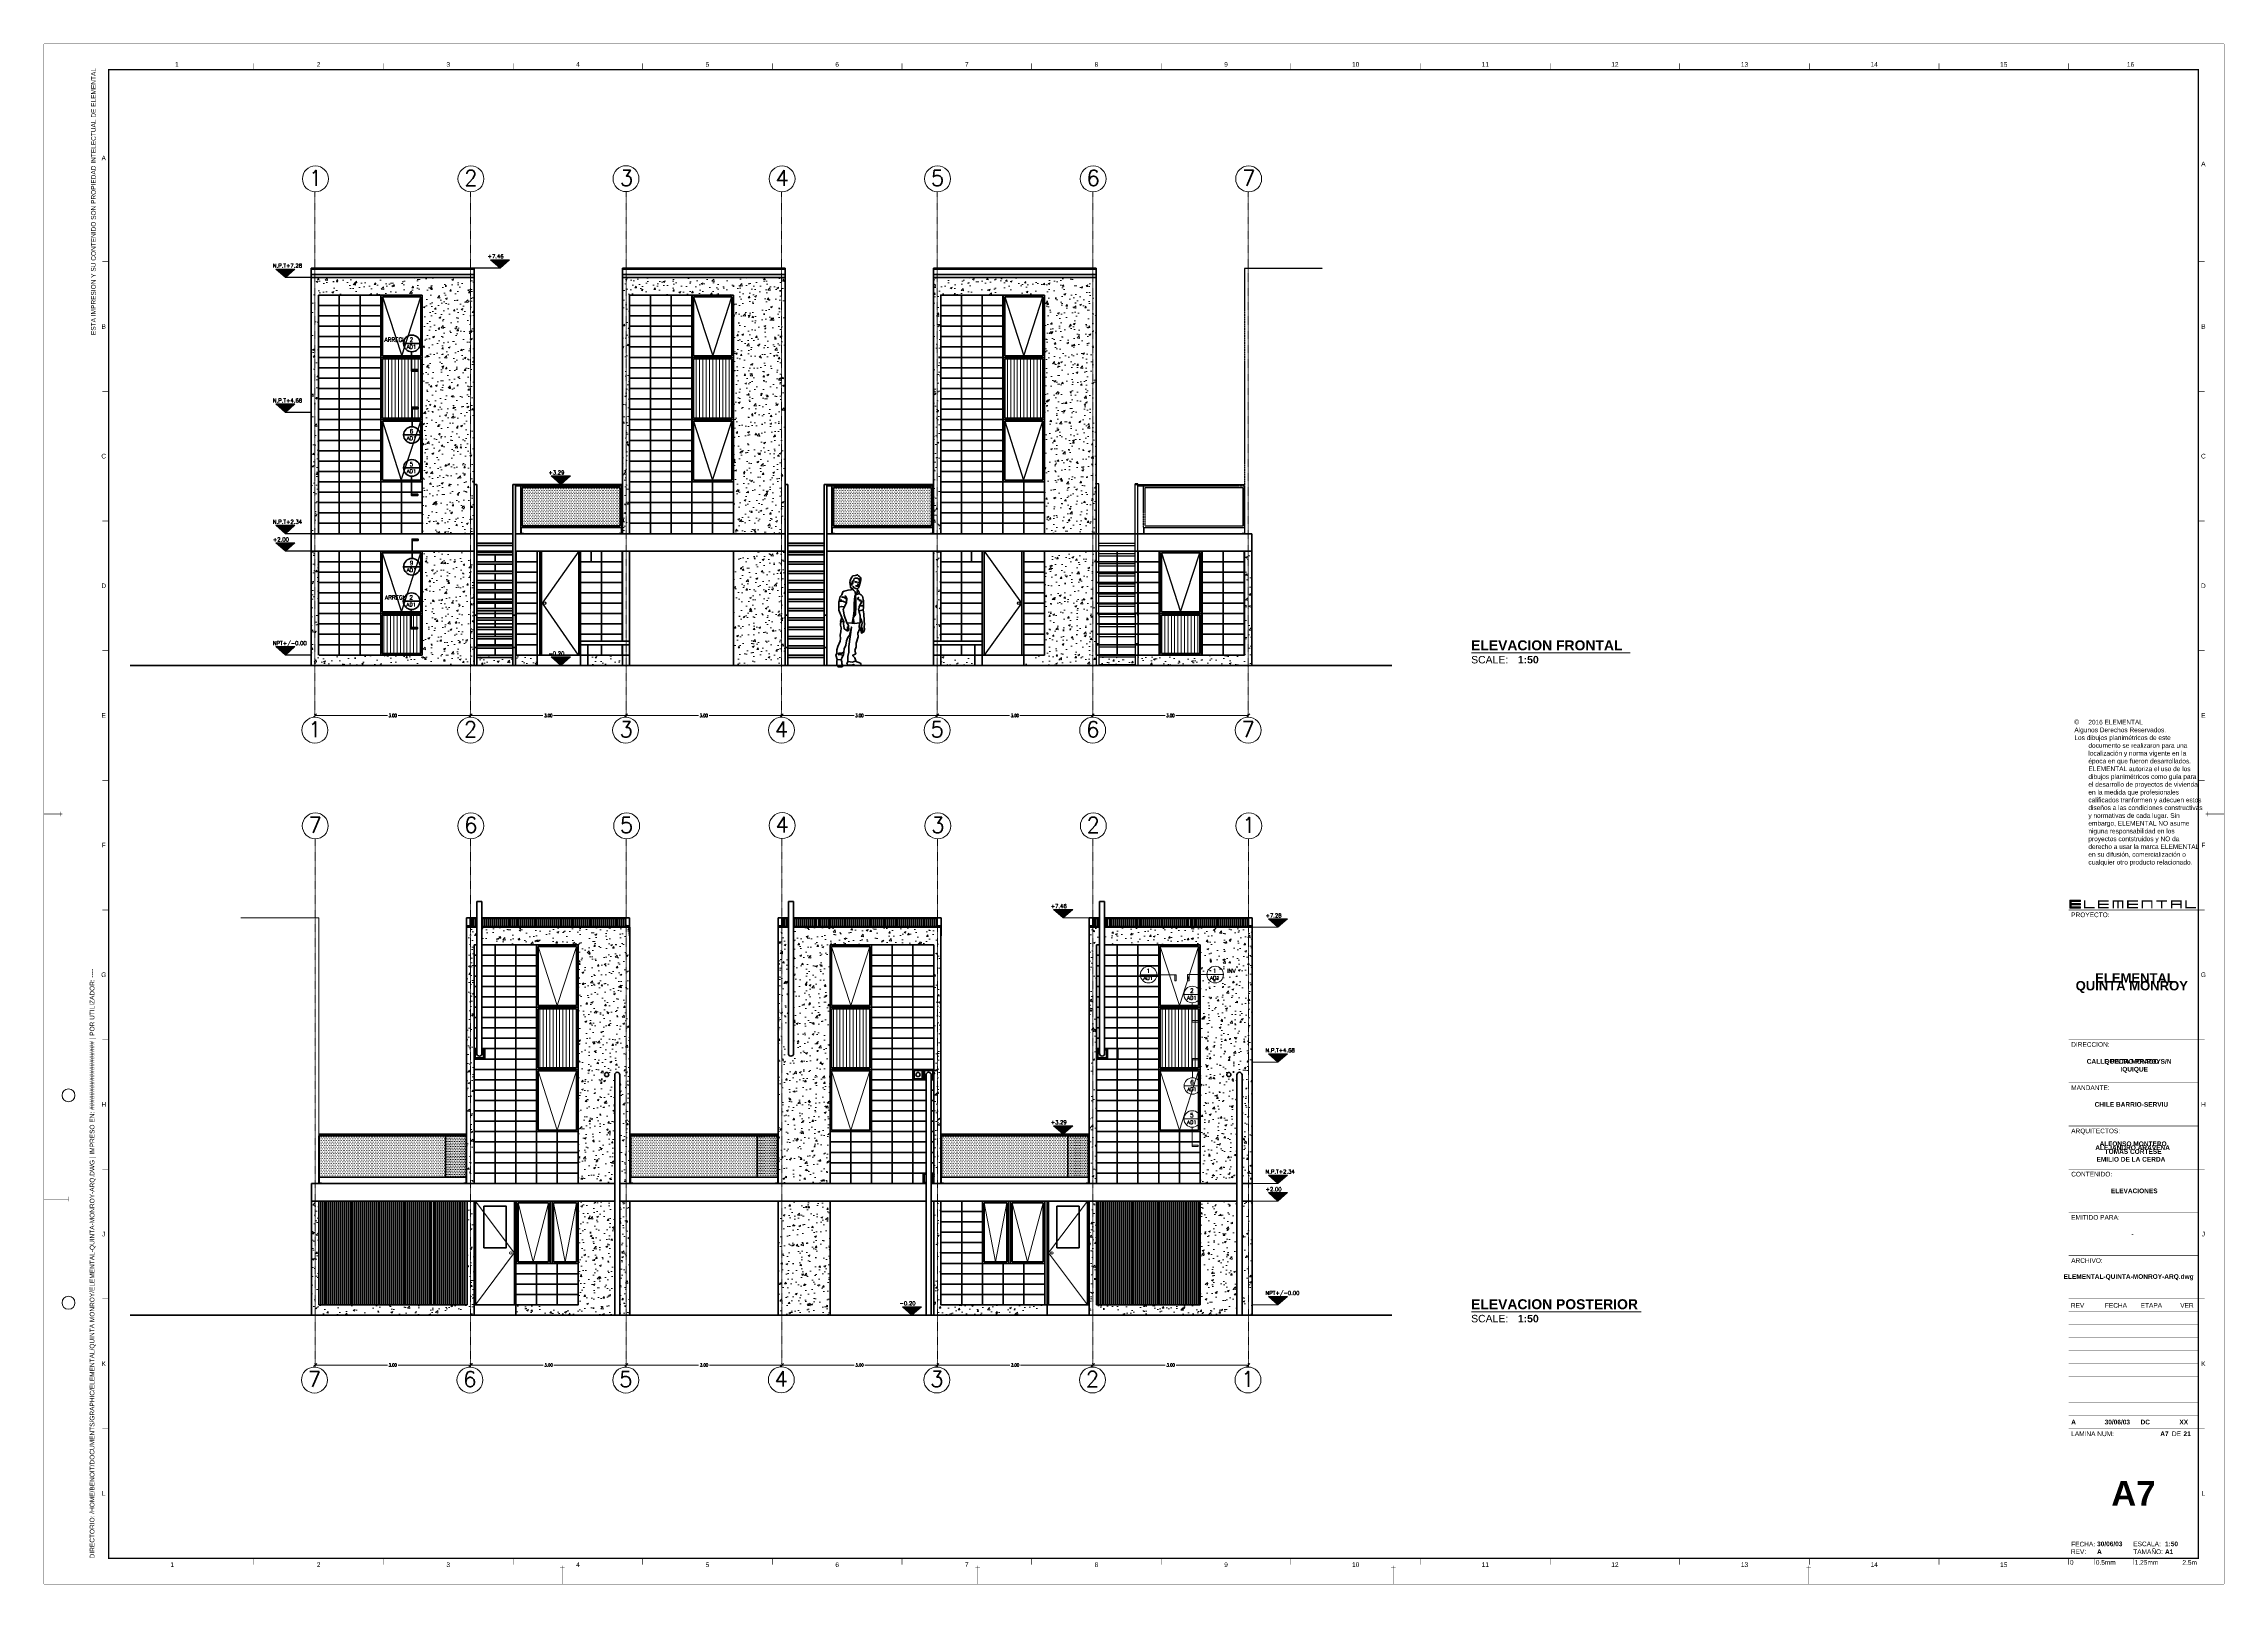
# Paper-space layout 'QM-ARQ-ELEV' of a CAD drawing. Header units: metres, sheet in millimetres. Extents: x 1062 to 1903, y 0 to 594.
# The model-space entities are those that its viewports show. They can reach past a viewport. Long polylines and large blocks are cut down to what shows.
import ezdxf
from ezdxf.enums import TextEntityAlignment as Align

# ---------------------------------------------------------------- set-up
doc = ezdxf.new("R2010")
doc.units = ezdxf.units.M
doc.header["$LTSCALE"] = 5
doc.header["$MEASUREMENT"] = 0
doc.linetypes.add('CENTER', pattern=[2, 1.25, -0.25, 0.25, -0.25])
doc.linetypes.add('HIDDEN', pattern=[0.375, 0.25, -0.125])
doc.layers.get('0').update_dxf_attribs({"color": 30})
doc.layers.get('DEFPOINTS').update_dxf_attribs({"color": 210})
for name, color, linetype, lineweight in [('A-ANNO-DIMS', 3, 'Continuous', 18), ('A-ANNO-SYMB', 3, 'Continuous', 18), ('A-ANNO-TEXT', 3, 'Continuous', 18), ('A-ELEV-MBE1', 7, 'Continuous', 35), ('A-ELEV-MBE2', 4, 'Continuous', 25), ('A-ELEV-PATT', 8, 'Continuous', 18), ('A-SECT-MCUT', 7, 'Continuous', 35), ('G-ANNO-LOGO', 3, 'Continuous', 18), ('G-ANNO-TEXT', 3, 'Continuous', 18), ('G-ANNO-TTLB', 3, 'Continuous', 18)]:
    doc.layers.add(name, color=color, linetype=linetype, lineweight=lineweight)
doc.layers.add('A-ANNO-NPLT', color=210, linetype='Continuous', lineweight=18, plot=False)
doc.layers.add('G-ANNO-NPLT', color=210, linetype='Continuous', lineweight=18, plot=False)
doc.layers.get('DEFPOINTS').off()
doc.styles.add('E-ARIAL', font='arial.ttf')
doc.styles.add('E-ARIAL-BOLD', font='')
doc.styles.add('E-ROMANS', font='romans.shx', dxfattribs={"width": 0.8})
doc.styles.get('E-ARIAL-BOLD').set_extended_font_data('Arial', bold=True)
doc.dimstyles.new('E-0050_TICK_12', dxfattribs={"dimscale": 0.001, "dimtxt": 60, "dimasz": 60, "dimexe": 30, "dimexo": 20, "dimgap": 30, "dimtad": 0, "dimzin": 0, "dimdsep": 46, "dimtxsty": 'E-ROMANS', "dimblk": 'OBLIQUE', "dimcen": 30, "dimclrd": 256, "dimclre": 256, "dimclrt": 256, "dimadec": 0, "dimazin": 0, "dimtfac": 1, "dimtmove": 1, "dimatfit": 3, "dimldrblk": 'OPEN90', "dimfxl": 1, "dimtfill": 1, "dimtolj": 1, "dimtzin": 0, "dimlwd": -1, "dimarcsym": 0})
pattern_1 = [(50, (0, 0), (0.3643693, -0.0318782), [0.0381, -0.4191]), (355, (0, 0), (-0.0704857, 0.3821133), [0.03048, -0.33528]), (100.451, (0.03036, -0.00266), (0.293885, 0.3502334), [0.03238, -0.35618]), (46.1842, (0, 0.1016), (0.542158, -0.0840847), [0.05715, -0.62865]), (96.6356, (0.0452, 0.0946), (0.4748085, 0.494851), [0.04857, -0.53427]), (351.184, (0, 0.1016), (0.4748092, 0.4948502), [0.04572, -0.50292]), (21, (0.0508, 0.0762), (0.30322976, -0.204531), [0.0381, -0.4191]), (326, (0.0508, 0.0762), (0.123604, 0.3683759), [0.03048, -0.33528]), (71.4514, (0.07607, 0.05916), (0.426833, 0.1638457), [0.03238, -0.35618]), (37.5, (0, 0), (0.0061772, 0.16911008), [0, -0.331216, 0, -0.34036, 0, -0.33655]), (7.5, (0, 0), (0.13363933, 0.20036115), [0, -0.194056, 0, -0.323596, 0, -0.12827]), (327.5, (-0.11328, 0), (0.27118119, -0.01145749), [0, -0.127, 0, -0.39624, 0, -0.52578]), (317.5, (-0.16408, 0), (0.29625836, 0.050853), [0, -0.1651, 0, -0.263144, 0, -0.37338])]
pattern_2 = [(360, (-49.982535, -115.03881), (0.015875, 0.03175), [0, -0.03175])]
pattern_3 = [(360, (-23.307987, -115.03881), (0.015875, 0.03175), [0, -0.03175])]
pattern_4 = [(50, (-23.303, -126.51506), (0.3643693, -0.0318782), [0.0381, -0.4191]), (355, (-23.303, -126.51506), (-0.0704857, 0.3821133), [0.03048, -0.33528]), (100.451, (-23.27262, -126.5177), (0.293885, 0.3502334), [0.03238, -0.35618]), (46.1842, (-23.303, -126.41346), (0.542158, -0.0840847), [0.05715, -0.62865]), (96.6356, (-23.2578, -126.42047), (0.4748085, 0.494851), [0.04857, -0.53427]), (351.184, (-23.303, -126.41346), (0.4748092, 0.4948502), [0.04572, -0.50292]), (21, (-23.2522, -126.43886), (0.3032298, -0.204531), [0.0381, -0.4191]), (326, (-23.2522, -126.43886), (0.123604, 0.368376), [0.03048, -0.33528]), (71.4514, (-23.22692, -126.4559), (0.426833, 0.1638457), [0.03238, -0.35618]), (37.5, (-23.30299, -126.51506), (0.0061772, 0.16911008), [0, -0.331216, 0, -0.34036, 0, -0.33655]), (7.5, (-23.30299, -126.51506), (0.13363933, 0.20036115), [0, -0.194056, 0, -0.323596, 0, -0.12827]), (327.5, (-23.41627, -126.51506), (0.2711812, -0.01145749), [0, -0.127, 0, -0.39624, 0, -0.52578]), (317.5, (-23.46707, -126.51506), (0.29625836, 0.050853), [0, -0.1651, 0, -0.263144, 0, -0.37338])]

# ---------------------------------------------------------------- blocks, each defined once
blk = doc.blocks.new('*U15')
at = {"layer": 'G-ANNO-TTLB', "const_width": 0.18}
for points in [[(0, -2.5), (0, 0)], [(10, 0), (10, -2.5)], [(25, 0), (25, -2.5)]]:
    blk.add_lwpolyline(points, dxfattribs=at)
at = {"layer": 'G-ANNO-TEXT', "style": 'E-ARIAL'}
blk.add_text('0', height=1.8, dxfattribs=at).set_placement((1.2, -0.7), align=Align.TOP_CENTER)
for s, p in [('0.5mm', (10.5, -2.5)), ('1.25mm', (25.5, -2.5))]:
    blk.add_text(s, height=1.8, dxfattribs=at).set_placement(p)
blk.add_text('2.5m', height=1.8, dxfattribs=at).set_placement((49.5, -2.5), align=Align.RIGHT)
blk = doc.blocks.new('*U12')
at = {"layer": 'G-ANNO-LOGO'}
for points in [[(0, -1), (0, 0), (1.33, 0), (1.33, -0.17), (0.17, -0.17), (0.17, -0.42), (1.33, -0.42), (1.33, -0.58), (0.17, -0.58), (0.17, -0.83), (1.33, -0.83), (1.33, -1)], [(1.74, -1), (1.74, 0), (1.91, 0), (1.91, -0.83), (3.07, -0.83), (3.07, -1)], [(3.48, -1), (3.48, 0), (4.81, 0), (4.81, -0.17), (3.65, -0.17), (3.65, -0.42), (4.81, -0.42), (4.81, -0.58), (3.65, -0.58), (3.65, -0.83), (4.81, -0.83), (4.81, -1)], [(6.47, -1), (6.47, -0.17), (6.05, -0.17), (6.05, -1), (5.88, -1), (5.88, -0.17), (5.47, -0.17), (5.47, -1), (5.3, -1), (5.3, 0), (6.63, 0), (6.63, -1)], [(7.12, -1), (7.12, 0), (8.45, 0), (8.45, -0.17), (7.29, -0.17), (7.29, -0.42), (8.45, -0.42), (8.45, -0.58), (7.29, -0.58), (7.29, -0.83), (8.45, -0.83), (8.45, -1)], [(10.11, -1), (10.11, -0.17), (9.11, -0.17), (9.11, -1), (8.94, -1), (8.94, 0), (10.27, 0), (10.27, -1)], [(11.51, -0.17), (11.51, -1), (11.34, -1), (11.34, -0.17), (10.76, -0.17), (10.76, 0), (12.09, 0), (12.09, -0.17)], [(14.36, -1), (14.36, 0), (14.52, 0), (14.52, -0.83), (15.69, -0.83), (15.69, -1)]]:
    blk.add_hatch(color=256, dxfattribs=at).paths.add_polyline_path(points)
h = blk.add_hatch(color=256, dxfattribs=at)
edge = h.paths.add_edge_path()
edge.add_spline(control_points=[(13.74, -0.42), (13.74, -0.42), (12.74, -0.42), (12.74, -0.42), (12.74, -0.42), (12.74, -0.17), (12.74, -0.17), (12.74, -0.17), (13.74, -0.17), (13.74, -0.17), (13.74, -0.17), (13.74, -0.42), (13.74, -0.42)], knot_values=[0, 0, 0, 0, 1, 1, 1, 2, 2, 2, 3, 3, 3, 4, 4, 4, 4], degree=3, periodic=0)
edge = h.paths.add_edge_path(flags=16)
edge.add_spline(control_points=[(12.57, 0), (12.57, 0), (12.57, -1), (12.57, -1), (12.57, -1), (12.74, -1), (12.74, -1), (12.74, -1), (12.74, -0.58), (12.74, -0.58), (12.74, -0.58), (13.74, -0.58), (13.74, -0.58), (13.74, -0.58), (13.74, -1), (13.74, -1), (13.74, -1), (13.91, -1), (13.91, -1), (13.91, -1), (13.91, 0), (13.91, 0), (13.91, 0), (12.57, 0), (12.57, 0)], knot_values=[0, 0, 0, 0, 1, 1, 1, 2, 2, 2, 3, 3, 3, 4, 4, 4, 5, 5, 5, 6, 6, 6, 7, 7, 7, 8, 8, 8, 8], degree=3, periodic=0)
blk.add_lwpolyline([(0, 0), (0, -1)])
at = {"layer": 'A-ANNO-NPLT'}
blk.add_lwpolyline([(0, -1), (0, 0), (1.33, 0), (1.33, -0.17), (0.17, -0.17), (0.17, -0.42), (1.33, -0.42), (1.33, -0.58), (0.17, -0.58), (0.17, -0.83), (1.33, -0.83), (1.33, -1), (0, -1)], close=True, dxfattribs=at)
blk = doc.blocks.new('B-FOLD_MARK')
at = {"layer": 'A-ANNO-SYMB', "const_width": 0.13, "flags": 128}
for points in [[(1518.14, -686.71), (1519.94, -686.71)], [(1519.04, -685.81), (1519.04, -692.96)]]:
    blk.add_lwpolyline(points, dxfattribs=at)
blk = doc.blocks.new('B-HOLE_PUNCHER')
at = {"const_width": 0.18, "flags": 128}
for points in [[(3.56, 144.5), (13.06, 144.5)], [(13.06, 145.4), (13.06, 143.6)]]:
    blk.add_lwpolyline(points, dxfattribs=at)
blk = doc.blocks.new('*U16')
at = {"layer": 'G-ANNO-NPLT', "const_width": 0.18}
for points in [[(0, 594), (-841, 594)], [(-841, 0), (-841, 594)], [(0, 0), (0, 594)], [(0, 0), (-841, 0)]]:
    blk.add_lwpolyline(points, dxfattribs=at)
at = {"layer": 'G-ANNO-TTLB', "const_width": 0.5, "flags": 128}
blk.add_lwpolyline([(-816, 584), (-816, 10), (-10, 10), (-10, 584)], close=True, dxfattribs=at)
at = {"layer": 'G-ANNO-TTLB', "const_width": 0.18, "flags": 128}
for points in [[(-760, 586.5), (-760, 584)], [(-710, 586.5), (-710, 584)], [(-660, 586.5), (-660, 584)], [(-610, 586.5), (-610, 584)], [(-560, 586.5), (-560, 584)], [(-510, 586.5), (-510, 584)], [(-460, 586.5), (-460, 584)], [(-410, 586.5), (-410, 584)], [(-360, 586.5), (-360, 584)], [(-310, 586.5), (-310, 584)], [(-260, 586.5), (-260, 584)], [(-210, 586.5), (-210, 584)], [(-160, 586.5), (-160, 584)], [(-110, 586.5), (-110, 584)], [(-60, 586.5), (-60, 584)], [(-841, 578.5), (-841, 576)], [(-816, 510), (-818.5, 510)], [(-7.5, 510), (-10, 510)], [(-816, 460), (-818.5, 460)], [(-7.5, 460), (-10, 460)], [(-816, 410), (-818.5, 410)], [(-7.5, 410), (-10, 410)], [(-816, 360), (-818.5, 360)], [(-7.5, 360), (-10, 360)], [(-816, 310), (-818.5, 310)], [(-7.5, 310), (-10, 310)], [(-816, 260), (-818.5, 260)], [(-7.5, 260), (-10, 260)], [(-816, 210), (-818.5, 210)], [(-7.5, 210), (-10, 210)], [(-816, 160), (-818.5, 160)], [(-7.5, 160), (-10, 160)], [(-816, 110), (-818.5, 110)], [(-7.5, 110), (-10, 110)], [(-7.5, 110), (-10, 110)], [(-816, 60), (-818.5, 60)], [(-7.5, 60), (-10, 60)], [(-7.5, 60), (-10, 60)], [(-760, 10), (-760, 7.5)], [(-710, 10), (-710, 7.5)], [(-660, 10), (-660, 7.5)], [(-610, 10), (-610, 7.5)], [(-560, 10), (-560, 7.5)], [(-510, 10), (-510, 7.5)], [(-460, 10), (-460, 7.5)], [(-410, 10), (-410, 7.5)], [(-360, 10), (-360, 7.5)], [(-310, 10), (-310, 7.5)], [(-260, 10), (-260, 7.5)], [(-210, 10), (-210, 7.5)], [(-160, 10), (-160, 7.5)], [(-110, 10), (-110, 7.5)], [(-60, 10), (-60, 7.5)]]:
    blk.add_lwpolyline(points, dxfattribs=at)
at = {"layer": 'G-ANNO-TTLB'}
for points, const_width in [([(-10, 260), (-60, 260)], 0.18), ([(-10, 210), (-60, 210)], 0.18), ([(-10, 193.33), (-60, 193.33)], 0.18), ([(-10, 176.67), (-60, 176.67)], 0.18), ([(-60, 176.67), (-10, 176.67)], 0.18), ([(-60, 160), (-10, 160)], 0.18), ([(-60, 160), (-10, 160)], 0.18), ([(-60, 160), (-10, 160)], 0.18), ([(-60, 160), (-10, 160)], 0.18), ([(-60, 143.33), (-10, 143.33)], 0.18), ([(-60, 126.67), (-10, 126.67)], 0.18), ([(-60, 126.67), (-10, 126.67)], 0.18), ([(-60, 110), (-10, 110)], 0.18), ([(-60, 105), (-10, 105)], 0.12), ([(-60, 100), (-10, 100)], 0.12), ([(-60, 95), (-10, 95)], 0.12), ([(-60, 90), (-10, 90)], 0.12), ([(-60, 85), (-10, 85)], 0.12), ([(-60, 80), (-10, 80)], 0.12), ([(-60, 75), (-10, 75)], 0.12), ([(-60, 70), (-10, 70)], 0.12), ([(-60, 60), (-10, 60)], 0.18), ([(-60, 60), (-10, 60)], 0.18), ([(-60, 65), (-10, 65)], 0.12), ([(-124.5, 10), (-64.5, 10)], 0.18)]:
    blk.add_lwpolyline(points, dxfattribs=dict(at, const_width=const_width))
for centre in [(-831.5, 188.5), (-831.5, 108.5)]:
    blk.add_circle(centre, 2.5, dxfattribs=at)
at = {"layer": 'G-ANNO-LOGO', "xscale": 3.1, "yscale": 3.1, "zscale": 3.1}
blk.add_blockref('*U12', (-59.49, 263.76), dxfattribs=at)
at = {"layer": 'G-ANNO-TTLB', "xscale": -1, "rotation": 270}
blk.add_blockref('B-FOLD_MARK', (-148.04, -1222.04), dxfattribs=at)
at = {"layer": 'G-ANNO-TTLB', "rotation": 90}
blk.add_blockref('B-FOLD_MARK', (-692.96, -1222.04), dxfattribs=at)
at = {"layer": 'G-ANNO-TTLB'}
for name, p in [('B-HOLE_PUNCHER', (-844.56, 4)), ('B-FOLD_MARK', (-2160.04, 692.96)), ('B-FOLD_MARK', (-1999.79, 692.96)), ('B-FOLD_MARK', (-1839.54, 692.96)), ('B-FOLD_MARK', (-1679.29, 692.96))]:
    blk.add_blockref(name, p, dxfattribs=at)
at = {"layer": 'G-ANNO-TEXT', "style": 'E-ARIAL'}
for s, p in [('1', (-789.65, 586.07)), ('2', (-735, 586.07)), ('3', (-685, 586.07)), ('4', (-635, 586.07)), ('5', (-585, 586.07)), ('6', (-535, 586.07)), ('7', (-485, 586.07)), ('8', (-435, 586.07)), ('9', (-385, 586.07)), ('10', (-335, 586.07)), ('11', (-285, 586.07)), ('12', (-235, 586.07)), ('13', (-185, 586.07)), ('14', (-135, 586.07)), ('15', (-85, 586.07)), ('16', (-36.11, 586.07)), ('A', (-817.91, 549.98)), ('A', (-8.02, 547.71)), ('B', (-817.91, 485)), ('B', (-8.02, 485)), ('C', (-817.91, 435)), ('C', (-8.02, 435)), ('D', (-817.91, 385)), ('D', (-8.02, 385)), ('E', (-817.91, 335)), ('E', (-8.02, 335)), ('F', (-817.91, 285)), ('F', (-8.02, 285)), ('G', (-817.91, 235)), ('G', (-8.02, 235)), ('H', (-817.91, 185)), ('H', (-8.02, 185)), ('J', (-817.91, 135)), ('J', (-8.02, 135)), ('K', (-817.91, 85)), ('K', (-8.02, 85)), ('L', (-817.91, 35)), ('L', (-8.02, 35)), ('2', (-735, 7.51)), ('3', (-685, 7.51)), ('6', (-535, 7.51)), ('8', (-435, 7.51)), ('9', (-385, 7.51)), ('10', (-335, 7.51)), ('12', (-235, 7.51)), ('13', (-185, 7.51)), ('1', (-791.51, 7.51)), ('4', (-635, 7.51)), ('5', (-585, 7.51)), ('7', (-485, 7.51)), ('11', (-285, 7.51)), ('14', (-135, 7.51)), ('15', (-85, 7.51))]:
    blk.add_text(s, height=1.8, dxfattribs=at).set_placement(p, align=Align.MIDDLE_CENTER)
for s, p in [('PROYECTO:', (-59, 259.02)), ('DIRECCION:', (-59, 209.02)), ('MANDANTE:', (-59, 192.35)), ('ARQUITECTOS:', (-59, 175.68)), ('CONTENIDO:', (-59, 159.02)), ('EMITIDO PARA:', (-59, 142.35)), ('ARCHIVO:', (-59, 125.68)), ('LAMINA NUM:', (-59, 58.88))]:
    blk.add_text(s, height=1.8, dxfattribs=at).set_placement(p, align=Align.TOP_LEFT)
at = {"layer": 'G-ANNO-TEXT'}
for s, style, p in [('REV', 'E-ARIAL', (-59.13, 107.5)), ('FECHA', 'E-ARIAL', (-45.99, 107.5)), ('ETAPA', 'E-ARIAL', (-32.2, 107.5)), ('VER', 'E-ARIAL', (-16.94, 107.5)), ('DE', 'E-ARIAL', (-20.14, 57.99)), ('REV:', 'E-ARIAL', (-59.1, 12.54)), ('FECHA:', 'E-ARIAL', (-59, 15.44)), ('TAMAÑO:', 'E-ARIAL', (-35.06, 12.5)), ('ESCALA:', 'E-ARIAL', (-35.06, 15.5)), ('A1', 'E-ARIAL-BOLD', (-22.82, 12.5))]:
    blk.add_text(s, height=1.8, dxfattribs=dict(at, style=style)).set_placement(p, align=Align.MIDDLE_LEFT)
at = {"layer": 'G-ANNO-TEXT', "insert": (-822.79, 584.67), "char_height": 1.8, "width": 119.9233, "attachment_point": 3, "rotation": 90, "style": 'E-ARIAL'}
blk.add_mtext('ESTA IMPRESION Y SU CONTENIDO SON PROPIEDAD INTELECTUAL DE ELEMENTAL', dxfattribs=at)
at = {"layer": 'G-ANNO-TEXT', "insert": (-823.3, 9.95), "char_height": 1.8, "attachment_point": 1, "rotation": 90, "style": 'E-ARIAL'}
blk.add_mtext_dynamic_manual_height_columns('DIRECTORIO: /HOME/BENOIT/DOCUMENTS/GRAPHIC/ELEMENTAL/QUINTA MONROY/ELEMENTAL-QUINTA-MONROY-ARQ.DWG | IMPRESO EN: ################### | POR UTILIZADOR: ----', width=261.3909, gutter_width=9, heights=[0], dxfattribs=at)
at = {"layer": 'G-ANNO-TEXT', "style": 'E-ARIAL-BOLD'}
for tag, height, p in [('PROJECT_TITLE_001', 3.6, (-35, 233.61)), ('SITE_001', 1.8, (-35, 201.67)), ('CLIENT_001', 1.8, (-35, 185)), ('ARCHITECTS_001', 1.8, (-35, 168.33)), ('ARCHITECTS_002', 1.8, (-35, 168.33)), ('DRAWING_TITLE_001', 1.8, (-35, 151.67)), ('DESIGN_STAGE_001', 1.8, (-35, 135)), ('FILENAME_001', 1.8, (-35, 118.33)), ('SHEET', 9.6, (-35, 35))]:
    blk.add_attdef(tag, text='', height=height, dxfattribs=at).set_placement(p, align=Align.MIDDLE_CENTER)
for tag, p in [('VERSION_9', (-59, 102.5)), ('DATE_9', (-46.09, 102.5)), ('STAGE_9', (-32.25, 102.5)), ('CHECKED_BY_9', (-17.25, 102.5)), ('VERSION_8', (-59, 97.5)), ('VERSION_7', (-59, 92.5)), ('DATE_8', (-46.09, 97.5)), ('DATE_7', (-46.09, 92.5)), ('STAGE_8', (-32.25, 97.5)), ('STAGE_7', (-32.25, 92.5)), ('CHECKED_BY_8', (-17.25, 97.5)), ('CHECKED_BY_7', (-17.25, 92.5)), ('VERSION_6', (-59, 87.5)), ('DATE_6', (-46.09, 87.5)), ('STAGE_6', (-32.25, 87.5)), ('CHECKED_BY_6', (-17.25, 87.5)), ('VERSION_5', (-59, 82.5)), ('VERSION_4', (-59, 77.5)), ('DATE_5', (-46.09, 82.5)), ('DATE_4', (-46.09, 77.5)), ('STAGE_5', (-32.25, 82.5)), ('STAGE_4', (-32.25, 77.5)), ('CHECKED_BY_5', (-17.25, 82.5)), ('CHECKED_BY_4', (-17.25, 77.5)), ('VERSION_3', (-59, 72.5)), ('VERSION_2', (-59, 67.5)), ('DATE_3', (-46.09, 72.5)), ('DATE_2', (-46.09, 67.5)), ('STAGE_3', (-32.25, 72.5)), ('STAGE_2', (-32.25, 67.5)), ('CHECKED_BY_3', (-17.25, 72.5)), ('CHECKED_BY_2', (-17.25, 67.5)), ('VERSION_1', (-59, 62.5)), ('DATE_1', (-46.09, 62.5)), ('STAGE_1', (-32.25, 62.5)), ('CHECKED_BY_1', (-17.25, 62.5)), ('SHEET_TOTAL', (-15.68, 57.98)), ('DATE', (-49.01, 15.53)), ('REV', (-49.01, 12.51)), ('SCALE', (-22.81, 15.53))]:
    blk.add_attdef(tag, text='', height=1.8, dxfattribs=at).set_placement(p, align=Align.MIDDLE_LEFT)
blk.add_attdef('SHEET_COPY', text='', height=1.8, dxfattribs=at).set_placement((-21.42, 57.98), align=Align.MIDDLE_RIGHT)
blk = doc.blocks.new('*U19')
at = {"layer": 'A-ANNO-SYMB'}
blk.add_line((44.2, 0), (6, 0), dxfattribs=at)
at = {"layer": 'A-ANNO-SYMB', "style": 'E-ARIAL'}
blk.add_text('SCALE:', height=1.8, dxfattribs=at).set_placement((5.88, -2.55))
at = {"layer": 'A-ANNO-SYMB', "style": 'E-ARIAL-BOLD'}
blk.add_attdef('SHEET', text='', height=6, dxfattribs=at).set_placement((5, 0.28), align=Align.MIDDLE_RIGHT)
blk.add_attdef('TITLE', (5.86, 0.61), '', height=2.4, dxfattribs=at)
blk.add_attdef('SCALE', text='', height=1.8, dxfattribs=at).set_placement((17.14, -0.75), align=Align.TOP_LEFT)
blk = doc.blocks.new('*U258')
at = {"layer": 'A-ANNO-SYMB'}
blk.add_line((46.9, 0), (6, 0), dxfattribs=at)
at = {"layer": 'A-ANNO-SYMB', "style": 'E-ARIAL'}
blk.add_text('SCALE:', height=1.8, dxfattribs=at).set_placement((5.88, -2.55))
at = {"layer": 'A-ANNO-SYMB', "style": 'E-ARIAL-BOLD'}
blk.add_attdef('SHEET', text='', height=6, dxfattribs=at).set_placement((5, 0.28), align=Align.MIDDLE_RIGHT)
blk.add_attdef('TITLE', (5.86, 0.61), '', height=2.4, dxfattribs=at)
blk.add_attdef('SCALE', text='', height=1.8, dxfattribs=at).set_placement((17.14, -0.75), align=Align.TOP_LEFT)
blk = doc.blocks.new('_Oblique')
at = {"color": 0, "linetype": 'ByBlock', "lineweight": -2}
blk.add_line((-0.5, -0.5), (0.5, 0.5), dxfattribs=at)
blk = doc.blocks.new('*D145')
at = {"layer": 'A-ANNO-DIMS', "lineweight": -2, "transparency": 16777216}
for p, q in [((-33.345, -107.73), (-33.345, -107.72)), ((-30.345, -107.73), (-30.345, -107.72))]:
    blk.add_line(p, q, dxfattribs=at)
at = {"layer": 'A-ANNO-DIMS', "transparency": 16777216}
for p, q in [((-33.345, -107.75), (-31.948, -107.75)), ((-30.345, -107.75), (-31.741, -107.75))]:
    blk.add_line(p, q, dxfattribs=at)
at = {"layer": 'A-ANNO-DIMS', "transparency": 16777216, "xscale": 0.06, "yscale": 0.06, "zscale": 0.06, "rotation": 180}
blk.add_blockref('_Oblique', (-33.345, -107.75), dxfattribs=at)
at = {"layer": 'A-ANNO-DIMS', "transparency": 16777216, "xscale": 0.06, "yscale": 0.06, "zscale": 0.06}
blk.add_blockref('_Oblique', (-30.345, -107.75), dxfattribs=at)
at = {"layer": 'A-ANNO-DIMS', "transparency": 16777216, "insert": (-31.845, -107.75), "char_height": 0.06, "attachment_point": 5, "style": 'E-ROMANS', "bg_fill": 3, "box_fill_scale": 1.25, "bg_fill_color": 256, "bg_fill_true_color": 13158600, "bg_fill_transparency": 0}
blk.add_mtext('\\A1;3.00', dxfattribs=at)
blk = doc.blocks.new('_Open90')
at = {"color": 0, "linetype": 'ByBlock', "lineweight": -2}
for p, q in [((0, 0), (-1, 0)), ((-0.5, 0.5), (0, 0)), ((0, 0), (-0.5, -0.5))]:
    blk.add_line(p, q, dxfattribs=at)
blk = doc.blocks.new('*D146')
at = {"layer": 'A-ANNO-DIMS', "lineweight": -2, "transparency": 16777216}
for p, q in [((-30.345, -107.73), (-30.345, -107.72)), ((-27.345, -107.73), (-27.345, -107.72))]:
    blk.add_line(p, q, dxfattribs=at)
at = {"layer": 'A-ANNO-DIMS', "transparency": 16777216}
for p, q in [((-30.345, -107.75), (-28.948, -107.75)), ((-27.345, -107.75), (-28.741, -107.75))]:
    blk.add_line(p, q, dxfattribs=at)
at = {"layer": 'A-ANNO-DIMS', "transparency": 16777216, "xscale": 0.06, "yscale": 0.06, "zscale": 0.06, "rotation": 180}
blk.add_blockref('_Oblique', (-30.345, -107.75), dxfattribs=at)
at = {"layer": 'A-ANNO-DIMS', "transparency": 16777216, "xscale": 0.06, "yscale": 0.06, "zscale": 0.06}
blk.add_blockref('_Oblique', (-27.345, -107.75), dxfattribs=at)
at = {"layer": 'A-ANNO-DIMS', "transparency": 16777216, "insert": (-28.845, -107.75), "char_height": 0.06, "attachment_point": 5, "style": 'E-ROMANS', "bg_fill": 3, "box_fill_scale": 1.25, "bg_fill_color": 256, "bg_fill_true_color": 13158600, "bg_fill_transparency": 0}
blk.add_mtext('\\A1;3.00', dxfattribs=at)
blk = doc.blocks.new('*D147')
at = {"layer": 'A-ANNO-DIMS', "lineweight": -2, "transparency": 16777216}
for p, q in [((-27.345, -107.73), (-27.345, -107.72)), ((-24.345, -107.73), (-24.345, -107.72))]:
    blk.add_line(p, q, dxfattribs=at)
at = {"layer": 'A-ANNO-DIMS', "transparency": 16777216}
for p, q in [((-27.345, -107.75), (-25.948, -107.75)), ((-24.345, -107.75), (-25.741, -107.75))]:
    blk.add_line(p, q, dxfattribs=at)
at = {"layer": 'A-ANNO-DIMS', "transparency": 16777216, "xscale": 0.06, "yscale": 0.06, "zscale": 0.06, "rotation": 180}
blk.add_blockref('_Oblique', (-27.345, -107.75), dxfattribs=at)
at = {"layer": 'A-ANNO-DIMS', "transparency": 16777216, "xscale": 0.06, "yscale": 0.06, "zscale": 0.06}
blk.add_blockref('_Oblique', (-24.345, -107.75), dxfattribs=at)
at = {"layer": 'A-ANNO-DIMS', "transparency": 16777216, "insert": (-25.845, -107.75), "char_height": 0.06, "attachment_point": 5, "style": 'E-ROMANS', "bg_fill": 3, "box_fill_scale": 1.25, "bg_fill_color": 256, "bg_fill_true_color": 13158600, "bg_fill_transparency": 0}
blk.add_mtext('\\A1;3.00', dxfattribs=at)
blk = doc.blocks.new('*D148')
at = {"layer": 'A-ANNO-DIMS', "transparency": 16777216}
for p, q in [((-24.345, -107.75), (-22.948, -107.75)), ((-21.345, -107.75), (-22.741, -107.75))]:
    blk.add_line(p, q, dxfattribs=at)
at = {"layer": 'A-ANNO-DIMS', "lineweight": -2, "transparency": 16777216}
for p, q in [((-24.345, -107.77), (-24.345, -107.78)), ((-21.345, -107.73), (-21.345, -107.72))]:
    blk.add_line(p, q, dxfattribs=at)
at = {"layer": 'A-ANNO-DIMS', "transparency": 16777216, "xscale": 0.06, "yscale": 0.06, "zscale": 0.06, "rotation": 180}
blk.add_blockref('_Oblique', (-24.345, -107.75), dxfattribs=at)
at = {"layer": 'A-ANNO-DIMS', "transparency": 16777216, "xscale": 0.06, "yscale": 0.06, "zscale": 0.06}
blk.add_blockref('_Oblique', (-21.345, -107.75), dxfattribs=at)
at = {"layer": 'A-ANNO-DIMS', "transparency": 16777216, "insert": (-22.845, -107.75), "char_height": 0.06, "attachment_point": 5, "style": 'E-ROMANS', "bg_fill": 3, "box_fill_scale": 1.25, "bg_fill_color": 256, "bg_fill_true_color": 13158600, "bg_fill_transparency": 0}
blk.add_mtext('\\A1;3.00', dxfattribs=at)
blk = doc.blocks.new('*D149')
at = {"layer": 'A-ANNO-DIMS', "lineweight": -2, "transparency": 16777216}
for p, q in [((-21.345, -107.73), (-21.345, -107.72)), ((-18.345, -107.73), (-18.345, -107.72))]:
    blk.add_line(p, q, dxfattribs=at)
at = {"layer": 'A-ANNO-DIMS', "transparency": 16777216}
for p, q in [((-21.345, -107.75), (-19.948, -107.75)), ((-18.345, -107.75), (-19.741, -107.75))]:
    blk.add_line(p, q, dxfattribs=at)
at = {"layer": 'A-ANNO-DIMS', "transparency": 16777216, "xscale": 0.06, "yscale": 0.06, "zscale": 0.06, "rotation": 180}
blk.add_blockref('_Oblique', (-21.345, -107.75), dxfattribs=at)
at = {"layer": 'A-ANNO-DIMS', "transparency": 16777216, "xscale": 0.06, "yscale": 0.06, "zscale": 0.06}
blk.add_blockref('_Oblique', (-18.345, -107.75), dxfattribs=at)
at = {"layer": 'A-ANNO-DIMS', "transparency": 16777216, "insert": (-19.845, -107.75), "char_height": 0.06, "attachment_point": 5, "style": 'E-ROMANS', "bg_fill": 3, "box_fill_scale": 1.25, "bg_fill_color": 256, "bg_fill_true_color": 13158600, "bg_fill_transparency": 0}
blk.add_mtext('\\A1;3.00', dxfattribs=at)
blk = doc.blocks.new('*D150')
at = {"layer": 'A-ANNO-DIMS', "lineweight": -2, "transparency": 16777216}
for p, q in [((-18.345, -107.73), (-18.345, -107.72)), ((-15.345, -107.73), (-15.345, -107.72))]:
    blk.add_line(p, q, dxfattribs=at)
at = {"layer": 'A-ANNO-DIMS', "transparency": 16777216}
for p, q in [((-18.345, -107.75), (-16.948, -107.75)), ((-15.345, -107.75), (-16.741, -107.75))]:
    blk.add_line(p, q, dxfattribs=at)
at = {"layer": 'A-ANNO-DIMS', "transparency": 16777216, "xscale": 0.06, "yscale": 0.06, "zscale": 0.06, "rotation": 180}
blk.add_blockref('_Oblique', (-18.345, -107.75), dxfattribs=at)
at = {"layer": 'A-ANNO-DIMS', "transparency": 16777216, "xscale": 0.06, "yscale": 0.06, "zscale": 0.06}
blk.add_blockref('_Oblique', (-15.345, -107.75), dxfattribs=at)
at = {"layer": 'A-ANNO-DIMS', "transparency": 16777216, "insert": (-16.845, -107.75), "char_height": 0.06, "attachment_point": 5, "style": 'E-ROMANS', "bg_fill": 3, "box_fill_scale": 1.25, "bg_fill_color": 256, "bg_fill_true_color": 13158600, "bg_fill_transparency": 0}
blk.add_mtext('\\A1;3.00', dxfattribs=at)
blk = doc.blocks.new('*D151')
at = {"layer": 'A-ANNO-DIMS', "lineweight": -2, "transparency": 16777216}
for p, q in [((-7.958, -64.198), (-7.958, -64.188)), ((-4.963, -64.198), (-4.963, -64.188))]:
    blk.add_line(p, q, dxfattribs=at)
at = {"layer": 'A-ANNO-DIMS', "transparency": 16777216}
for p, q in [((-7.958, -64.218), (-6.564, -64.218)), ((-4.963, -64.218), (-6.358, -64.218))]:
    blk.add_line(p, q, dxfattribs=at)
at = {"layer": 'A-ANNO-DIMS', "transparency": 16777216, "xscale": 0.06, "yscale": 0.06, "zscale": 0.06, "rotation": 180}
blk.add_blockref('_Oblique', (-7.958, -64.218), dxfattribs=at)
at = {"layer": 'A-ANNO-DIMS', "transparency": 16777216, "xscale": 0.06, "yscale": 0.06, "zscale": 0.06}
blk.add_blockref('_Oblique', (-4.963, -64.218), dxfattribs=at)
at = {"layer": 'A-ANNO-DIMS', "transparency": 16777216, "insert": (-6.461, -64.218), "char_height": 0.06, "attachment_point": 5, "style": 'E-ROMANS', "bg_fill": 3, "box_fill_scale": 1.25, "bg_fill_color": 256, "bg_fill_true_color": 13158600, "bg_fill_transparency": 0}
blk.add_mtext('\\A1;3.00', dxfattribs=at)
blk = doc.blocks.new('*D152')
at = {"layer": 'A-ANNO-DIMS', "lineweight": -2, "transparency": 16777216}
for p, q in [((-1.958, -64.198), (-1.958, -64.188)), ((1.042, -64.198), (1.042, -64.188))]:
    blk.add_line(p, q, dxfattribs=at)
at = {"layer": 'A-ANNO-DIMS', "transparency": 16777216}
for p, q in [((-1.958, -64.218), (-0.562, -64.218)), ((1.042, -64.218), (-0.355, -64.218))]:
    blk.add_line(p, q, dxfattribs=at)
at = {"layer": 'A-ANNO-DIMS', "transparency": 16777216, "xscale": 0.06, "yscale": 0.06, "zscale": 0.06, "rotation": 180}
blk.add_blockref('_Oblique', (-1.958, -64.218), dxfattribs=at)
at = {"layer": 'A-ANNO-DIMS', "transparency": 16777216, "xscale": 0.06, "yscale": 0.06, "zscale": 0.06}
blk.add_blockref('_Oblique', (1.042, -64.218), dxfattribs=at)
at = {"layer": 'A-ANNO-DIMS', "transparency": 16777216, "insert": (-0.458, -64.218), "char_height": 0.06, "attachment_point": 5, "style": 'E-ROMANS', "bg_fill": 3, "box_fill_scale": 1.25, "bg_fill_color": 256, "bg_fill_true_color": 13158600, "bg_fill_transparency": 0}
blk.add_mtext('\\A1;3.00', dxfattribs=at)
blk = doc.blocks.new('*D153')
at = {"layer": 'A-ANNO-DIMS', "lineweight": -2, "transparency": 16777216}
for p, q in [((1.042, -64.198), (1.042, -64.188)), ((4.042, -64.198), (4.042, -64.188))]:
    blk.add_line(p, q, dxfattribs=at)
at = {"layer": 'A-ANNO-DIMS', "transparency": 16777216}
for p, q in [((1.042, -64.218), (2.438, -64.218)), ((4.042, -64.218), (2.645, -64.218))]:
    blk.add_line(p, q, dxfattribs=at)
at = {"layer": 'A-ANNO-DIMS', "transparency": 16777216, "xscale": 0.06, "yscale": 0.06, "zscale": 0.06, "rotation": 180}
blk.add_blockref('_Oblique', (1.042, -64.218), dxfattribs=at)
at = {"layer": 'A-ANNO-DIMS', "transparency": 16777216, "xscale": 0.06, "yscale": 0.06, "zscale": 0.06}
blk.add_blockref('_Oblique', (4.042, -64.218), dxfattribs=at)
at = {"layer": 'A-ANNO-DIMS', "transparency": 16777216, "insert": (2.542, -64.218), "char_height": 0.06, "attachment_point": 5, "style": 'E-ROMANS', "bg_fill": 3, "box_fill_scale": 1.25, "bg_fill_color": 256, "bg_fill_true_color": 13158600, "bg_fill_transparency": 0}
blk.add_mtext('\\A1;3.00', dxfattribs=at)
blk = doc.blocks.new('*D154')
at = {"layer": 'A-ANNO-DIMS', "lineweight": -2, "transparency": 16777216}
for p, q in [((4.042, -64.198), (4.042, -64.188)), ((7.042, -64.198), (7.042, -64.188))]:
    blk.add_line(p, q, dxfattribs=at)
at = {"layer": 'A-ANNO-DIMS', "transparency": 16777216}
for p, q in [((4.042, -64.218), (5.438, -64.218)), ((7.042, -64.218), (5.645, -64.218))]:
    blk.add_line(p, q, dxfattribs=at)
at = {"layer": 'A-ANNO-DIMS', "transparency": 16777216, "xscale": 0.06, "yscale": 0.06, "zscale": 0.06, "rotation": 180}
blk.add_blockref('_Oblique', (4.042, -64.218), dxfattribs=at)
at = {"layer": 'A-ANNO-DIMS', "transparency": 16777216, "xscale": 0.06, "yscale": 0.06, "zscale": 0.06}
blk.add_blockref('_Oblique', (7.042, -64.218), dxfattribs=at)
at = {"layer": 'A-ANNO-DIMS', "transparency": 16777216, "insert": (5.542, -64.218), "char_height": 0.06, "attachment_point": 5, "style": 'E-ROMANS', "bg_fill": 3, "box_fill_scale": 1.25, "bg_fill_color": 256, "bg_fill_true_color": 13158600, "bg_fill_transparency": 0}
blk.add_mtext('\\A1;3.00', dxfattribs=at)
blk = doc.blocks.new('*D155')
at = {"layer": 'A-ANNO-DIMS', "lineweight": -2, "transparency": 16777216}
for p, q in [((7.042, -64.198), (7.042, -64.188)), ((10.042, -64.198), (10.042, -64.188))]:
    blk.add_line(p, q, dxfattribs=at)
at = {"layer": 'A-ANNO-DIMS', "transparency": 16777216}
for p, q in [((7.042, -64.218), (8.438, -64.218)), ((10.042, -64.218), (8.645, -64.218))]:
    blk.add_line(p, q, dxfattribs=at)
at = {"layer": 'A-ANNO-DIMS', "transparency": 16777216, "xscale": 0.06, "yscale": 0.06, "zscale": 0.06, "rotation": 180}
blk.add_blockref('_Oblique', (7.042, -64.218), dxfattribs=at)
at = {"layer": 'A-ANNO-DIMS', "transparency": 16777216, "xscale": 0.06, "yscale": 0.06, "zscale": 0.06}
blk.add_blockref('_Oblique', (10.042, -64.218), dxfattribs=at)
at = {"layer": 'A-ANNO-DIMS', "transparency": 16777216, "insert": (8.542, -64.218), "char_height": 0.06, "attachment_point": 5, "style": 'E-ROMANS', "bg_fill": 3, "box_fill_scale": 1.25, "bg_fill_color": 256, "bg_fill_true_color": 13158600, "bg_fill_transparency": 0}
blk.add_mtext('\\A1;3.00', dxfattribs=at)
blk = doc.blocks.new('*D156')
at = {"layer": 'A-ANNO-DIMS', "lineweight": -2, "transparency": 16777216}
for p, q in [((-4.953, -64.198), (-4.953, -64.188)), ((-1.958, -64.198), (-1.958, -64.188))]:
    blk.add_line(p, q, dxfattribs=at)
at = {"layer": 'A-ANNO-DIMS', "transparency": 16777216}
for p, q in [((-4.953, -64.218), (-3.559, -64.218)), ((-1.958, -64.218), (-3.353, -64.218))]:
    blk.add_line(p, q, dxfattribs=at)
at = {"layer": 'A-ANNO-DIMS', "transparency": 16777216, "xscale": 0.06, "yscale": 0.06, "zscale": 0.06, "rotation": 180}
blk.add_blockref('_Oblique', (-4.953, -64.218), dxfattribs=at)
at = {"layer": 'A-ANNO-DIMS', "transparency": 16777216, "xscale": 0.06, "yscale": 0.06, "zscale": 0.06}
blk.add_blockref('_Oblique', (-1.958, -64.218), dxfattribs=at)
at = {"layer": 'A-ANNO-DIMS', "transparency": 16777216, "insert": (-3.456, -64.218), "char_height": 0.06, "attachment_point": 5, "style": 'E-ROMANS', "bg_fill": 3, "box_fill_scale": 1.25, "bg_fill_color": 256, "bg_fill_true_color": 13158600, "bg_fill_transparency": 0}
blk.add_mtext('\\A1;3.00', dxfattribs=at)

msp = doc.modelspace()

# ---------------------------------------------------------------- hatches: boundary and pattern name
at = {"layer": 'A-ELEV-PATT'}
h = msp.add_hatch(dxfattribs=at)
h.set_pattern_fill('ANSI31', color=256, scale=0.005, angle=585, style=0)
h.set_pattern_definition([(270, (210.952632, -187.262708), (0.015875, -5e-17), [])])
h.paths.add_polyline_path([(6.285, -55.435), (6.469, -55.598), (6.653, -55.435)])
h = msp.add_hatch(dxfattribs=at)
h.set_pattern_fill('AR-CONC', color=256, scale=0.002, angle=180, style=0)
h.set_pattern_definition(pattern_4)
h.paths.add_polyline_path([(-4.888, -56.518), (-4.888, -56.318), (-4.888, -56.118), (-4.841, -56.118), (-4.841, -55.778), (-5.038, -55.778), (-5.038, -55.794), (-5.038, -60.718), (-4.888, -60.718), (-4.888, -60.518), (-4.888, -60.318), (-4.888, -60.118), (-4.888, -59.918), (-4.888, -59.718), (-4.888, -59.518), (-4.888, -59.318), (-4.888, -59.118), (-4.888, -58.918), (-4.888, -58.718), (-4.888, -58.518), (-4.888, -58.318), (-4.888, -58.118), (-4.888, -57.918), (-4.888, -57.718), (-4.888, -57.518), (-4.888, -57.318), (-4.888, -57.118), (-4.888, -56.918), (-4.888, -56.718)])
h.paths.add_polyline_path([(-1.888, -55.919), (-1.888, -55.778), (-4.741, -55.778), (-4.741, -56.118), (-4.488, -56.118), (-4.088, -56.118), (-3.688, -56.118), (-3.188, -56.118), (-2.888, -56.118), (-2.888, -57.318), (-2.888, -58.568), (-2.888, -59.718), (-2.888, -59.918), (-2.888, -60.118), (-2.888, -60.318), (-2.888, -60.518), (-2.888, -60.718), (-2.181, -60.718), (-2.181, -58.573), (-2.081, -58.573), (-2.081, -60.718), (-1.888, -60.718)])
h.paths.add_polyline_path([(-2.296, -58.618, -1), (-2.376, -58.618, -1)], flags=16)
h = msp.add_hatch(dxfattribs=at)
h.set_pattern_fill('AR-CONC', color=256, scale=0.002, angle=180, style=0)
h.set_pattern_definition(pattern_4)
h.paths.add_polyline_path([(1.972, -57.268), (1.972, -56.318), (1.972, -56.318), (1.972, -56.118), (2.472, -56.118), (2.772, -56.118), (3.172, -56.118), (3.572, -56.118), (3.972, -56.118), (3.972, -56.318), (3.972, -60.518), (3.972, -60.518), (3.972, -60.718), (4.112, -60.718), (4.112, -59.798), (4.112, -55.919), (4.112, -55.778), (1.269, -55.778), (1.269, -58.262), (1.169, -58.262), (1.169, -55.778), (0.972, -55.778), (0.972, -55.794), (0.972, -60.718), (1.972, -60.718), (1.972, -60.518), (1.972, -60.318), (1.972, -60.118), (1.972, -59.918), (1.972, -59.718), (1.972, -58.568)])
h = msp.add_hatch(dxfattribs=at)
h.set_pattern_fill('AR-CONC', color=256, scale=0.002, angle=180, style=0)
h.set_pattern_definition(pattern_4)
h.paths.add_polyline_path([(6.972, -60.718), (7.112, -60.718), (7.112, -60.518), (7.112, -60.318), (7.112, -60.118), (7.112, -59.918), (7.112, -59.718), (7.112, -59.518), (7.112, -59.318), (7.112, -59.118), (7.112, -58.918), (7.112, -58.718), (7.112, -58.518), (7.112, -58.318), (7.112, -58.118), (7.112, -57.918), (7.112, -57.718), (7.112, -57.518), (7.112, -57.318), (7.112, -57.118), (7.112, -56.918), (7.112, -56.718), (7.112, -56.518), (7.112, -56.318), (7.112, -56.118), (7.169, -56.118), (7.169, -55.778), (6.972, -55.778), (6.972, -55.817)])
h.paths.add_polyline_path([(9.112, -60.718), (9.819, -60.718), (9.819, -58.573), (9.919, -58.573), (9.919, -60.718), (10.112, -60.718), (10.112, -55.919), (10.112, -55.778), (7.269, -55.778), (7.269, -56.118), (7.512, -56.118), (7.912, -56.118), (8.312, -56.118), (8.812, -56.118), (9.112, -56.118), (9.112, -57.318), (9.112, -57.348), (9.112, -58.568), (9.112, -59.718)])
h.paths.add_polyline_path([(9.624, -58.618, -1), (9.704, -58.618, -1)], flags=16)
h = msp.add_hatch(dxfattribs=at)
h.set_pattern_fill('ANSI31', color=256, scale=0.005, angle=585, style=0)
h.set_pattern_definition([(270, (215.095132, -187.442708), (0.015875, -5e-17), [])])
h.paths.add_polyline_path([(10.428, -55.615), (10.612, -55.778), (10.796, -55.615)])
h = msp.add_hatch(dxfattribs=at)
h.set_pattern_fill('ANSI31', color=256, scale=0.02, angle=405, style=0)
h.set_pattern_definition([(90, (-23.307987, -115.03881), (-0.0635, 4e-17), [])])
h.paths.add_polyline_path([(-3.658, -58.488), (-3.218, -58.488), (-2.918, -58.488), (-2.918, -57.348), (-3.218, -57.348), (-3.658, -57.348)])
h = msp.add_hatch(dxfattribs=at)
h.set_pattern_fill('ANSI31', color=256, scale=0.02, angle=405, style=0)
h.set_pattern_definition([(90, (-17.647987, -115.03881), (-0.0635, 5e-17), [])])
h.paths.add_polyline_path([(2.002, -58.488), (2.442, -58.488), (2.742, -58.488), (2.742, -57.348), (2.442, -57.348), (2.002, -57.348)])
h = msp.add_hatch(dxfattribs=at)
h.set_pattern_fill('ANSI31', color=256, scale=0.02, angle=405, style=0)
h.set_pattern_definition([(90, (-11.308395, -115.03881), (-0.0635, 5e-17), [])])
h.paths.add_polyline_path([(8.341, -58.488), (8.781, -58.488), (9.081, -58.488), (9.081, -57.348), (8.782, -57.348), (8.341, -57.348)])
h = msp.add_hatch(dxfattribs=at)
h.set_pattern_fill('ANSI31', color=256, scale=0.005, angle=585, style=0)
h.set_pattern_definition([(270, (215.095132, -190.042708), (0.015875, -5e-17), [])])
h.paths.add_polyline_path([(10.428, -58.215), (10.612, -58.378), (10.796, -58.215)])
h = msp.add_hatch(dxfattribs=at)
h.set_pattern_fill('ANSI31', color=256, scale=0.005, angle=585, style=0)
h.set_pattern_definition([(270, (210.952632, -191.432708), (0.015875, -5e-17), [])])
h.paths.add_polyline_path([(6.285, -59.605), (6.469, -59.768), (6.653, -59.605)])
h = msp.add_hatch(dxfattribs=at)
h.set_pattern_fill('DOTS', color=256, scale=0.02, angle=360, style=0)
h.set_pattern_definition(pattern_3)
h.paths.add_polyline_path([(-7.88, -60.595), (-5.443, -60.595), (-5.443, -59.801), (-7.88, -59.801)])
h = msp.add_hatch(dxfattribs=at)
h.set_pattern_fill('DOTS', color=256, scale=0.02, angle=360, style=0)
h.set_pattern_definition([(360, (-23.302308, -110.708945), (0.015875, 0.03175), [0, -0.03175])])
h.paths.add_polyline_path([(-5.443, -60.595), (-5.046, -60.595), (-5.046, -59.801), (-5.443, -59.801)])
h = msp.add_hatch(dxfattribs=at)
h.set_pattern_fill('DOTS', color=256, scale=0.02, angle=360, style=0)
h.set_pattern_definition(pattern_3)
h.paths.add_polyline_path([(-1.872, -60.595), (0.565, -60.595), (0.565, -59.801), (-1.872, -59.801)])
h = msp.add_hatch(dxfattribs=at)
h.set_pattern_fill('DOTS', color=256, scale=0.02, angle=360, style=0)
h.set_pattern_definition(pattern_3)
h.paths.add_polyline_path([(0.565, -60.595), (0.962, -60.595), (0.962, -59.801), (0.565, -59.801)])
h = msp.add_hatch(dxfattribs=at)
h.set_pattern_fill('DOTS', color=256, scale=0.02, angle=360, style=0)
h.set_pattern_definition(pattern_2)
h.paths.add_polyline_path([(4.12, -60.595), (6.557, -60.595), (6.557, -59.801), (4.12, -59.801)])
h = msp.add_hatch(dxfattribs=at)
h.set_pattern_fill('DOTS', color=256, scale=0.02, angle=360, style=0)
h.set_pattern_definition(pattern_2)
h.paths.add_polyline_path([(6.557, -60.595), (6.954, -60.595), (6.954, -59.801), (6.557, -59.801)])
h = msp.add_hatch(dxfattribs=at)
h.set_pattern_fill('ANSI31', color=256, scale=0.005, angle=585, style=0)
h.set_pattern_definition([(270, (215.095132, -192.382708), (0.015875, -5e-17), [])])
h.paths.add_polyline_path([(10.428, -60.555), (10.612, -60.718), (10.796, -60.555)])
h = msp.add_hatch(dxfattribs=at)
h.set_pattern_fill('ANSI31', color=256, scale=0.005, angle=585, style=0)
h.set_pattern_definition([(270, (215.095132, -192.722708), (0.015875, -5e-17), [])])
h.paths.add_polyline_path([(10.428, -60.895), (10.612, -61.058), (10.796, -60.895)])
h = msp.add_hatch(dxfattribs=at)
h.set_pattern_fill('AR-CONC', color=256, scale=0.002, angle=180, style=0)
h.set_pattern_definition(pattern_4)
h.paths.add_polyline_path([(-8.028, -63.258), (-4.888, -63.258), (-4.888, -61.058), (-4.937, -61.058), (-5.028, -61.058), (-5.028, -63.058), (-7.888, -63.058), (-7.888, -61.058), (-8.028, -61.058)])
h = msp.add_hatch(dxfattribs=at)
h.set_pattern_fill('AR-CONC', color=256, scale=0.002, angle=180, style=0)
h.set_pattern_definition([(50, (-23.303, -126.51506), (0.3643693, -0.0318782), [0.0381, -0.4191]), (355, (-23.303, -126.51506), (-0.0704857, 0.3821133), [0.03048, -0.33528]), (100.451, (-23.27262, -126.5177), (0.293885, 0.3502334), [0.03238, -0.35618]), (46.1842, (-23.303, -126.41346), (0.542158, -0.0840847), [0.05715, -0.62865]), (96.6356, (-23.2578, -126.42047), (0.4748085, 0.494851), [0.04857, -0.53427]), (351.184, (-23.303, -126.41346), (0.474809, 0.4948502), [0.04572, -0.50292]), (21, (-23.2522, -126.43886), (0.3032298, -0.204531), [0.0381, -0.4191]), (326, (-23.2522, -126.43886), (0.123604, 0.368376), [0.03048, -0.33528]), (71.4514, (-23.22692, -126.4559), (0.426833, 0.1638457), [0.03238, -0.35618]), (37.5, (-23.30299, -126.51506), (0.0061772, 0.16911008), [0, -0.331216, 0, -0.34036, 0, -0.33655]), (7.5, (-23.30299, -126.51506), (0.13363933, 0.20036115), [0, -0.194056, 0, -0.323596, 0, -0.12827]), (327.5, (-23.41627, -126.51506), (0.2711812, -0.0114575), [0, -0.127, 0, -0.39624, 0, -0.52578]), (317.5, (-23.46707, -126.51506), (0.2962584, 0.050853), [0, -0.1651, 0, -0.263144, 0, -0.37338])])
h.paths.add_polyline_path([(-4.088, -63.258), (-2.181, -63.258), (-2.181, -61.058), (-2.888, -61.058), (-2.888, -62.258), (-2.888, -62.458), (-2.888, -62.658), (-2.888, -62.858), (-2.888, -63.058), (-3.288, -63.058), (-3.688, -63.058), (-4.088, -63.058)])
h.paths.add_polyline_path([(-2.081, -63.258), (-1.888, -63.258), (-1.888, -61.058), (-2.081, -61.058)])
h = msp.add_hatch(dxfattribs=at)
h.set_pattern_fill('AR-CONC', color=256, scale=0.002, angle=360, style=0)
h.set_pattern_definition([(50, (-23.298, -115.0288), (0.3643693, -0.0318782), [0.0381, -0.4191]), (355, (-23.298, -115.0288), (-0.0704857, 0.3821133), [0.03048, -0.33528]), (100.451, (-23.26762, -115.03147), (0.293885, 0.3502334), [0.03238, -0.35618]), (46.1842, (-23.298, -114.9272), (0.542158, -0.0840847), [0.05715, -0.62865]), (96.6356, (-23.2528, -114.9342), (0.4748085, 0.494851), [0.04857, -0.53427]), (351.184, (-23.298, -114.9272), (0.474809, 0.49485), [0.04572, -0.50292]), (21, (-23.2472, -114.9526), (0.3032298, -0.204531), [0.0381, -0.4191]), (326, (-23.2472, -114.9526), (0.123604, 0.368376), [0.03048, -0.33528]), (71.4514, (-23.22192, -114.96965), (0.426833, 0.1638457), [0.03238, -0.35618]), (37.5, (-23.29799, -115.02881), (0.0061772, 0.16911008), [0, -0.331216, 0, -0.34036, 0, -0.33655]), (7.5, (-23.29799, -115.02881), (0.1336393, 0.20036115), [0, -0.194056, 0, -0.323596, 0, -0.12827]), (327.5, (-23.41127, -115.02881), (0.2711812, -0.0114575), [0, -0.127, 0, -0.39624, 0, -0.52578]), (317.5, (-23.46207, -115.0288), (0.2962584, 0.050853), [0, -0.1651, 0, -0.263144, 0, -0.37338])])
h.paths.add_polyline_path([(0.972, -63.258), (1.972, -63.258), (1.972, -61.058), (1.022, -61.058), (0.972, -61.058)])
h = msp.add_hatch(dxfattribs=at)
h.set_pattern_fill('AR-CONC', color=256, scale=0.002, angle=180, style=0)
h.set_pattern_definition(pattern_4)
h.paths.add_polyline_path([(3.972, -63.258), (6.162, -63.258), (6.162, -63.058), (4.112, -63.058), (4.112, -62.858), (4.112, -62.658), (4.112, -62.458), (4.112, -62.258), (4.112, -62.058), (4.112, -61.858), (4.112, -61.658), (4.112, -61.458), (4.112, -61.258), (4.112, -61.058), (3.972, -61.058)])
h.paths.add_polyline_path([(6.972, -63.258), (9.819, -63.258), (9.819, -61.058), (9.112, -61.058), (9.112, -63.058), (7.112, -63.058), (7.112, -61.058), (6.982, -61.058), (6.972, -61.058)])
h.paths.add_polyline_path([(9.919, -63.258), (10.112, -63.258), (10.112, -62.504), (10.112, -61.058), (9.919, -61.058)])
h = msp.add_hatch(dxfattribs=at)
h.set_pattern_fill('ANSI31', color=256, scale=0.005, angle=585, style=0)
h.set_pattern_definition([(270, (215.095132, -194.722708), (0.015875, -5e-17), [])])
h.paths.add_polyline_path([(10.428, -62.895), (10.612, -63.058), (10.796, -62.895)])
h = msp.add_hatch(dxfattribs=at)
h.set_pattern_fill('ANSI31', color=256, scale=0.005, angle=585, style=0)
h.set_pattern_definition([(270, (208.036309, -194.922708), (0.015875, -5e-17), [])])
h.paths.add_polyline_path([(3.369, -63.095), (3.553, -63.258), (3.737, -63.095)])
h = msp.add_hatch(dxfattribs=at)
h.set_pattern_fill('ANSI31', color=256, scale=0.005, angle=225, style=0)
h.set_pattern_definition([(270, (170.568959, -230.969892), (0.015875, -4e-17), [])])
h.paths.add_polyline_path([(-34.098, -99.143), (-33.914, -99.305), (-33.73, -99.143)])
h = msp.add_hatch(dxfattribs=at)
h.set_pattern_fill('ANSI31', color=256, scale=0.005, angle=225, style=0)
h.set_pattern_definition([(270, (174.708959, -230.789892), (0.015875, -4e-17), [])])
h.paths.add_polyline_path([(-29.958, -98.963), (-29.774, -99.125), (-29.59, -98.963)])
h = msp.add_hatch(dxfattribs=at)
h.set_pattern_fill('AR-CONC', color=256, scale=0.002, style=0)
h.set_pattern_definition(pattern_1)
h.paths.add_polyline_path([(-30.275, -99.305), (-33.415, -99.305), (-33.415, -104.245), (-33.275, -104.245), (-33.275, -104.045), (-33.275, -103.845), (-33.275, -103.645), (-33.275, -103.445), (-33.275, -103.245), (-33.275, -103.045), (-33.275, -102.845), (-33.275, -102.645), (-33.275, -102.445), (-33.275, -102.245), (-33.275, -102.045), (-33.275, -101.845), (-33.275, -101.645), (-33.275, -101.445), (-33.275, -101.245), (-33.275, -101.045), (-33.275, -100.845), (-33.275, -100.645), (-33.275, -100.445), (-33.275, -100.245), (-33.275, -100.045), (-33.275, -99.845), (-33.275, -99.645), (-32.875, -99.645), (-32.475, -99.645), (-32.075, -99.645), (-31.275, -99.645), (-31.275, -104.245), (-30.275, -104.245), (-30.275, -103.295)])
h = msp.add_hatch(dxfattribs=at)
h.set_pattern_fill('AR-CONC', color=256, scale=0.002, style=0)
h.set_pattern_definition(pattern_1)
h.paths.add_polyline_path([(-25.275, -102.095), (-25.275, -103.245), (-25.275, -103.445), (-25.275, -103.645), (-25.275, -103.845), (-25.275, -104.045), (-25.275, -104.245), (-24.275, -104.245), (-24.275, -103.295), (-24.275, -99.305), (-27.415, -99.305), (-27.415, -104.245), (-27.275, -104.245), (-27.275, -104.045), (-27.275, -103.845), (-27.275, -103.645), (-27.275, -103.445), (-27.275, -103.245), (-27.275, -103.045), (-27.275, -102.845), (-27.275, -99.645), (-26.875, -99.645), (-26.475, -99.645), (-26.075, -99.645), (-25.775, -99.645), (-25.275, -99.645), (-25.275, -100.795)])
h = msp.add_hatch(dxfattribs=at)
h.set_pattern_fill('AR-CONC', color=256, scale=0.002, style=0)
h.set_pattern_definition(pattern_1)
h.paths.add_polyline_path([(-19.275, -102.095), (-19.275, -103.245), (-19.275, -103.445), (-19.275, -103.645), (-19.275, -103.845), (-19.275, -104.045), (-19.275, -104.245), (-18.275, -104.245), (-18.275, -99.305), (-21.415, -99.305), (-21.415, -104.245), (-21.275, -104.245), (-21.275, -104.045), (-21.275, -103.845), (-21.275, -103.645), (-21.275, -103.445), (-21.275, -103.245), (-21.275, -103.045), (-21.275, -102.845), (-21.275, -99.645), (-19.275, -99.645), (-19.275, -100.795)])
h = msp.add_hatch(dxfattribs=at)
h.set_pattern_fill('ANSI31', color=256, scale=0.02, angle=45, style=0)
h.set_pattern_definition([(90, (-0.239126, 29.27455), (-0.0635, 7e-18), [])])
h.paths.add_polyline_path([(-31.305, -100.875), (-31.745, -100.875), (-32.042, -100.875), (-32.042, -102.015), (-31.745, -102.015), (-31.305, -102.015)])
h = msp.add_hatch(dxfattribs=at)
h.set_pattern_fill('ANSI31', color=256, scale=0.02, angle=45, style=0)
h.set_pattern_definition([(90, (5.760874, 29.27455), (-0.0635, 7e-18), [])])
h.paths.add_polyline_path([(-25.305, -100.875), (-25.745, -100.875), (-26.042, -100.875), (-26.042, -102.015), (-25.745, -102.015), (-25.305, -102.015)])
h = msp.add_hatch(dxfattribs=at)
h.set_pattern_fill('ANSI31', color=256, scale=0.02, angle=45, style=0)
h.set_pattern_definition([(90, (11.760874, 29.27455), (-0.0635, 7e-18), [])])
h.paths.add_polyline_path([(-19.305, -100.875), (-19.745, -100.875), (-20.042, -100.875), (-20.042, -102.015), (-19.745, -102.015), (-19.305, -102.015)])
h = msp.add_hatch(dxfattribs=at)
h.set_pattern_fill('ANSI31', color=256, scale=0.005, angle=225, style=0)
h.set_pattern_definition([(270, (170.568959, -233.569892), (0.015875, -4e-17), [])])
h.paths.add_polyline_path([(-34.098, -101.743), (-33.914, -101.905), (-33.73, -101.743)])
h = msp.add_hatch(dxfattribs=at)
h.set_pattern_fill('DOTS', color=256, scale=0.02, style=0)
h.set_pattern_definition([(0, (11.19992, 6e-14), (0.015875, 0.03175), [0, -0.03175])])
h.paths.add_polyline_path([(-29.345, -103.355), (-29.345, -104.095), (-27.455, -104.095), (-27.455, -103.355)])
h = msp.add_hatch(dxfattribs=at)
h.set_pattern_fill('ANSI31', color=256, scale=0.005, angle=225, style=0)
h.set_pattern_definition([(270, (175.880308, -234.959892), (0.015875, -4e-17), [])])
h.paths.add_polyline_path([(-28.787, -103.133), (-28.603, -103.295), (-28.419, -103.133)])
h = msp.add_hatch(dxfattribs=at)
h.set_pattern_fill('DOTS', color=256, scale=0.02, style=0)
h.set_pattern_definition([(0, (17.19992, 1e-13), (0.015875, 0.03175), [0, -0.03175])])
h.paths.add_polyline_path([(-23.345, -103.355), (-23.345, -104.095), (-21.455, -104.095), (-21.455, -103.355)])
h = msp.add_hatch(dxfattribs=at)
h.set_pattern_fill('ANSI31', color=256, scale=0.005, angle=225, style=0)
h.set_pattern_definition([(270, (170.568959, -235.909892), (0.015875, -4e-17), [])])
h.paths.add_polyline_path([(-34.098, -104.083), (-33.914, -104.245), (-33.73, -104.083)])
h = msp.add_hatch(dxfattribs=at)
h.set_pattern_fill('ANSI31', color=256, scale=0.005, angle=225, style=0)
h.set_pattern_definition([(270, (170.568959, -236.249892), (0.015875, -4e-17), [])])
h.paths.add_polyline_path([(-34.098, -104.423), (-33.914, -104.585), (-33.73, -104.423)])
h = msp.add_hatch(dxfattribs=at)
h.set_pattern_fill('AR-CONC', color=256, scale=0.002, style=0)
h.set_pattern_definition(pattern_1)
h.paths.add_polyline_path([(-31.275, -105.785), (-31.275, -106.585), (-33.265, -106.585), (-33.275, -106.585), (-33.275, -106.385), (-33.275, -106.185), (-33.275, -105.985), (-33.275, -105.785), (-33.275, -105.585), (-33.275, -105.385), (-33.275, -105.185), (-33.275, -104.985), (-33.275, -104.785), (-33.275, -104.585), (-33.415, -104.585), (-33.415, -106.475), (-33.415, -106.785), (-33.414, -106.785), (-30.275, -106.785), (-30.275, -104.585), (-31.275, -104.585)])
h = msp.add_hatch(dxfattribs=at)
h.set_pattern_fill('AR-CONC', color=256, scale=0.002, style=0)
h.set_pattern_definition([(50, (-0.01, 0), (0.3643693, -0.0318782), [0.0381, -0.4191]), (355, (-0.01, 0), (-0.0704857, 0.3821133), [0.03048, -0.33528]), (100.451, (0.02036, -0.00266), (0.293885, 0.3502334), [0.03238, -0.35618]), (46.1842, (-0.01, 0.1016), (0.542158, -0.0840847), [0.05715, -0.62865]), (96.6356, (0.0352, 0.0946), (0.4748085, 0.494851), [0.04857, -0.53427]), (351.184, (-0.01, 0.1016), (0.4748092, 0.4948502), [0.04572, -0.50292]), (21, (0.0408, 0.0762), (0.3032298, -0.204531), [0.0381, -0.4191]), (326, (0.0408, 0.0762), (0.123604, 0.3683759), [0.03048, -0.33528]), (71.4514, (0.06607, 0.05916), (0.426833, 0.1638457), [0.03238, -0.35618]), (37.5, (-0.01, 0), (0.0061772, 0.16911008), [0, -0.331216, 0, -0.34036, 0, -0.33655]), (7.5, (-0.01, 0), (0.13363933, 0.20036115), [0, -0.194056, 0, -0.323596, 0, -0.12827]), (327.5, (-0.12328, 0), (0.27118119, -0.01145749), [0, -0.127, 0, -0.39624, 0, -0.52578]), (317.5, (-0.17408, 0), (0.29625836, 0.050853), [0, -0.1651, 0, -0.263144, 0, -0.37338])])
h.paths.add_polyline_path([(-24.275, -104.585), (-25.275, -104.585), (-25.275, -106.785), (-24.275, -106.785)])
h = msp.add_hatch(dxfattribs=at)
h.set_pattern_fill('AR-CONC', color=256, scale=0.002, style=0)
h.set_pattern_definition(pattern_1)
h.paths.add_polyline_path([(-21.415, -106.315), (-21.275, -106.315), (-21.275, -106.185), (-21.275, -105.985), (-21.275, -105.785), (-21.275, -105.585), (-21.275, -105.385), (-21.275, -105.185), (-21.275, -104.985), (-21.275, -104.785), (-21.275, -104.585), (-21.415, -104.585), (-21.415, -105.087)])
h.paths.add_polyline_path([(-18.275, -105.77), (-18.275, -104.585), (-19.275, -104.585), (-19.275, -104.785), (-19.275, -104.985), (-19.275, -105.185), (-19.275, -105.385), (-19.275, -105.585), (-19.275, -105.785), (-19.275, -105.985), (-19.275, -106.185), (-19.275, -106.385), (-19.275, -106.585), (-19.675, -106.585), (-19.675, -106.785), (-18.275, -106.785)])
h = msp.add_hatch(dxfattribs=at)
h.set_pattern_fill('AR-CONC', color=256, scale=0.002, style=0)
h.set_pattern_definition(pattern_1)
h.paths.add_polyline_path([(-18.225, -106.62), (-18.225, -106.77), (-17.525, -106.77), (-17.525, -106.62)])
h.paths.add_polyline_path([(-17.475, -106.585), (-17.475, -106.785), (-15.275, -106.785), (-15.275, -104.585), (-15.415, -104.585), (-15.415, -106.585)])
h = msp.add_hatch(dxfattribs=at)
h.set_pattern_fill('ANSI31', color=256, scale=0.02, angle=45, style=0)
h.set_pattern_definition([(90, (-0.01, 0), (-0.0635, 7e-18), [])])
h.paths.add_polyline_path([(-31.305, -105.815), (-32.045, -105.815), (-32.045, -106.555), (-31.305, -106.555)])
h = msp.add_hatch(dxfattribs=at)
h.set_pattern_fill('ANSI31', color=256, scale=0.02, angle=45, style=0)
h.set_pattern_definition([(90, (0, 0), (-0.0635, 7e-18), [])])
h.paths.add_polyline_path([(-17.02, -105.815), (-17.02, -106.555), (-16.28, -106.555), (-16.28, -105.815)])
h = msp.add_hatch(dxfattribs=at)
h.set_pattern_fill('AR-CONC', color=256, scale=0.002, style=0)
h.set_pattern_definition(pattern_1)
h.paths.add_polyline_path([(-20.605, -106.585), (-20.865, -106.585), (-21.265, -106.585), (-21.265, -106.385), (-21.275, -106.385), (-21.275, -106.585), (-21.275, -106.785), (-20.605, -106.785)])
h = msp.add_hatch(dxfattribs=at)
h.set_pattern_fill('ANSI31', color=256, scale=0.005, angle=225, style=0)
h.set_pattern_definition([(270, (170.568959, -238.249892), (0.015875, -4e-17), [])])
h.paths.add_polyline_path([(-34.098, -106.423), (-33.914, -106.585), (-33.73, -106.423)])
h = msp.add_hatch(dxfattribs=at)
h.set_pattern_fill('AR-CONC', color=256, scale=0.002, style=0)
h.set_pattern_definition(pattern_1)
h.paths.add_polyline_path([(-29.525, -106.62), (-30.225, -106.62), (-30.225, -106.77), (-29.525, -106.77)])
h.paths.add_polyline_path([(-29.06, -106.585), (-29.465, -106.585), (-29.475, -106.585), (-29.475, -106.785), (-29.06, -106.785)])
h.paths.add_polyline_path([(-27.415, -106.585), (-28.08, -106.585), (-28.08, -106.785), (-27.415, -106.785)])
h = msp.add_hatch(dxfattribs=at)
h.set_pattern_fill('ANSI31', color=256, scale=0.005, angle=225, style=0)
h.set_pattern_definition([(270, (175.880308, -238.449892), (0.015875, -4e-17), [])])
h.paths.add_polyline_path([(-28.787, -106.623), (-28.603, -106.785), (-28.419, -106.623)])

# ---------------------------------------------------------------- linework, layer by layer
at = {"layer": 'A-ANNO-SYMB', "linetype": 'CENTER', "ltscale": 0.04}
for p, q in [((-7.958, -54.071), (-7.958, -64.258)), ((-4.963, -54.071), (-4.963, -64.258)), ((-1.958, -54.071), (-1.958, -64.258)), ((1.042, -54.065), (1.042, -64.258)), ((4.042, -54.071), (4.042, -64.258)), ((7.042, -54.071), (7.042, -64.258)), ((10.042, -54.071), (10.042, -64.258)), ((-33.345, -97.65), (-33.345, -107.785)), ((-30.345, -97.65), (-30.345, -107.785)), ((-27.345, -97.65), (-27.345, -107.785)), ((-24.345, -97.65), (-24.345, -107.785)), ((-21.345, -97.65), (-21.345, -107.785)), ((-18.345, -97.65), (-18.345, -107.785)), ((-15.345, -97.65), (-15.345, -107.785))]:
    msp.add_line(p, q, dxfattribs=at)
at = {"layer": 'A-ANNO-SYMB', "ltscale": 0.8}
for p, q in [((-7.888, -55.598), (-9.388, -55.598)), ((-7.888, -55.598), (-7.888, -60.718)), ((6.969, -55.598), (6.469, -55.598)), ((10.612, -55.778), (10.112, -55.778)), ((-3.658, -56.148), (-3.288, -57.288)), ((-3.288, -57.288), (-2.918, -56.148)), ((2.002, -56.148), (2.372, -57.288)), ((2.372, -57.288), (2.742, -56.148)), ((8.342, -56.148), (8.712, -57.288)), ((8.712, -57.288), (9.082, -56.148)), ((10.612, -58.378), (10.112, -58.378)), ((-3.658, -58.548), (-3.288, -59.688)), ((-3.288, -59.688), (-2.918, -58.548)), ((2.002, -58.548), (2.372, -59.688)), ((2.372, -59.688), (2.742, -58.548)), ((8.342, -58.548), (8.712, -59.688)), ((8.712, -59.688), (9.082, -58.548)), ((10.612, -60.718), (10.112, -60.718)), ((-4.044, -61.088), (-3.751, -62.228)), ((-3.751, -62.228), (-3.458, -61.088)), ((-3.358, -61.088), (-3.138, -62.228)), ((-3.138, -62.228), (-2.918, -61.088)), ((5.162, -62.228), (4.942, -61.088)), ((5.382, -61.088), (5.162, -62.228)), ((5.782, -62.228), (5.482, -61.088)), ((6.082, -61.088), (5.782, -62.228)), ((10.612, -61.058), (10.112, -61.058)), ((10.612, -63.058), (10.112, -63.058))]:
    msp.add_line(p, q, dxfattribs=at)
at = {"layer": 'A-ANNO-SYMB'}
for p, q in [((7.956, -56.692), (8.276, -56.692)), ((8.62, -56.692), (8.276, -56.692)), ((8.896, -56.69), (9.241, -56.69)), ((9.241, -56.69), (9.561, -56.69)), ((8.799, -57.074), (9.119, -57.074)), ((8.954, -57.578), (8.954, -57.234)), ((8.962, -58.334), (8.962, -58.679)), ((8.801, -58.838), (9.121, -58.838)), ((8.799, -59.474), (9.119, -59.474)), ((8.954, -59.978), (8.954, -59.634))]:
    msp.add_line(p, q, dxfattribs=at)
for points in [[(6.469, -55.598), (6.285, -55.435), (6.653, -55.435)], [(10.612, -55.778), (10.428, -55.615), (10.796, -55.615)], [(8.62, -56.692), (8.62, -56.81), (8.65, -56.81), (8.65, -56.692)], [(8.896, -56.69), (8.896, -56.808), (8.867, -56.808), (8.867, -56.69)], [(8.954, -57.578), (9.072, -57.578), (9.072, -57.608), (8.954, -57.608)], [(8.962, -58.334), (9.08, -58.334), (9.08, -58.305), (8.962, -58.305)], [(10.612, -58.378), (10.428, -58.215), (10.796, -58.215)], [(6.469, -59.768), (6.285, -59.605), (6.653, -59.605)], [(8.954, -59.978), (9.072, -59.978), (9.072, -60.008), (8.954, -60.008)], [(10.612, -60.718), (10.428, -60.555), (10.796, -60.555)], [(10.612, -61.058), (10.428, -60.895), (10.796, -60.895)], [(10.612, -63.058), (10.428, -62.895), (10.796, -62.895)], [(3.553, -63.258), (3.369, -63.095), (3.737, -63.095)], [(-33.915, -99.305), (-34.099, -99.142), (-33.731, -99.142)], [(-29.775, -99.125), (-29.959, -98.962), (-29.591, -98.962)], [(-33.915, -101.905), (-34.099, -101.742), (-33.731, -101.742)], [(-28.603, -103.295), (-28.787, -103.132), (-28.419, -103.132)], [(-33.915, -104.245), (-34.099, -104.082), (-33.731, -104.082)], [(-33.915, -104.585), (-34.099, -104.422), (-33.731, -104.422)], [(-33.915, -106.585), (-34.099, -106.422), (-33.731, -106.422)], [(-28.603, -106.785), (-28.787, -106.622), (-28.419, -106.622)]]:
    msp.add_lwpolyline(points, close=True, dxfattribs=at)
at = {"layer": 'A-ANNO-SYMB', "ltscale": 0.8}
for points in [[(-4.863, -61.058), (-4.119, -62.058), (-4.863, -63.058)], [(6.937, -61.058), (6.187, -62.058), (6.937, -63.058)]]:
    msp.add_lwpolyline(points, dxfattribs=at)
at = {"layer": 'A-ANNO-SYMB'}
for centre, radius in [((-7.955, -53.823), 0.25), ((-4.955, -53.823), 0.25), ((-1.95, -53.823), 0.25), ((1.05, -53.817), 0.25), ((4.05, -53.822), 0.25), ((7.05, -53.822), 0.25), ((10.05, -53.822), 0.25), ((8.116, -56.692), 0.16), ((9.401, -56.69), 0.16), ((8.959, -57.074), 0.16), ((8.961, -58.838), 0.16), ((8.959, -59.474), 0.16), ((-7.972, -64.508), 0.25), ((-4.972, -64.508), 0.25), ((-1.967, -64.508), 0.25), ((1.033, -64.502), 0.25), ((4.033, -64.507), 0.25), ((7.033, -64.507), 0.25), ((10.033, -64.507), 0.25), ((-33.336, -97.403), 0.25), ((-30.336, -97.403), 0.25), ((-27.345, -97.4), 0.25), ((-24.336, -97.403), 0.25), ((-21.336, -97.403), 0.25), ((-18.336, -97.403), 0.25), ((-15.336, -97.403), 0.25), ((-33.345, -108.035), 0.25), ((-30.345, -108.035), 0.25), ((-27.353, -108.032), 0.25), ((-24.345, -108.035), 0.25), ((-21.345, -108.035), 0.25), ((-18.345, -108.035), 0.25), ((-15.345, -108.035), 0.25)]:
    msp.add_circle(centre, radius, dxfattribs=at)
at = {"layer": 'A-ANNO-SYMB', "ltscale": 0.8}
for centre in [(-4.184, -62.058), (6.252, -62.058)]:
    msp.add_circle(centre, 0.025, dxfattribs=at)
at = {"layer": 'A-ELEV-MBE1'}
for p, q in [((-4.841, -55.278), (-4.741, -55.278)), ((-4.841, -55.278), (-4.841, -58.212)), ((-4.741, -55.278), (-4.741, -58.212)), ((1.169, -55.278), (1.169, -58.212)), ((1.169, -55.278), (1.269, -55.278)), ((1.269, -55.278), (1.269, -58.212)), ((7.169, -55.278), (7.169, -58.212)), ((7.169, -55.278), (7.269, -55.278)), ((7.269, -55.278), (7.269, -58.212)), ((-4.967, -55.598), (-5.041, -55.598)), ((-5.041, -55.817), (-5.041, -55.598)), ((-4.967, -55.752), (-5.041, -55.752)), ((-5.038, -55.817), (-5.041, -55.817)), ((-5.038, -55.754), (-5.038, -55.817)), ((-4.977, -55.754), (-5.038, -55.754)), ((-4.841, -55.778), (-5.038, -55.778)), ((-4.841, -55.778), (-5.038, -55.778)), ((-5.015, -55.77), (-5.015, -55.754)), ((-4.977, -55.598), (-4.841, -55.598)), ((-4.977, -55.754), (-4.967, -55.754)), ((-4.967, -55.608), (-4.841, -55.608)), ((-4.967, -55.754), (-4.967, -55.608)), ((-4.939, -55.772), (-4.939, -55.608)), ((-4.911, -55.754), (-4.911, -55.608)), ((-4.873, -55.773), (-4.873, -55.608)), ((-4.741, -55.598), (-1.969, -55.598)), ((-4.741, -55.608), (-1.969, -55.608)), ((-1.888, -55.778), (-4.741, -55.778)), ((-1.888, -55.778), (-4.741, -55.778)), ((-1.898, -55.778), (-4.741, -55.778)), ((-1.898, -55.778), (-4.741, -55.778)), ((-4.721, -55.773), (-4.721, -55.608)), ((-4.683, -55.754), (-4.683, -55.608)), ((-4.644, -55.773), (-4.644, -55.608)), ((-4.606, -55.754), (-4.606, -55.608)), ((-4.568, -55.773), (-4.568, -55.608)), ((-4.53, -55.754), (-4.53, -55.608)), ((-4.492, -55.773), (-4.492, -55.608)), ((-4.454, -55.754), (-4.454, -55.608)), ((-4.416, -55.773), (-4.416, -55.608)), ((-4.378, -55.754), (-4.378, -55.608)), ((-4.34, -55.773), (-4.34, -55.608)), ((-4.302, -55.755), (-4.302, -55.608)), ((-4.263, -55.773), (-4.263, -55.608)), ((-4.225, -55.755), (-4.225, -55.608)), ((-4.187, -55.773), (-4.187, -55.608)), ((-4.149, -55.754), (-4.149, -55.608)), ((-4.111, -55.773), (-4.111, -55.608)), ((-4.073, -55.755), (-4.073, -55.608)), ((-4.058, -55.767), (-4.058, -55.608)), ((-4.054, -55.763), (-4.058, -55.767)), ((-4.035, -55.773), (-4.035, -55.608)), ((-4.035, -55.773), (-4.035, -55.638)), ((-3.997, -55.754), (-3.997, -55.608)), ((-3.997, -55.755), (-3.997, -55.625)), ((-3.959, -55.773), (-3.959, -55.608)), ((-3.959, -55.773), (-3.959, -55.625)), ((-3.94, -55.764), (-3.936, -55.767)), ((-3.921, -55.754), (-3.921, -55.608)), ((-3.883, -55.773), (-3.883, -55.608)), ((-3.844, -55.754), (-3.844, -55.608)), ((-3.806, -55.773), (-3.806, -55.608)), ((-3.768, -55.754), (-3.768, -55.608)), ((-3.73, -55.773), (-3.73, -55.608)), ((-3.692, -55.754), (-3.692, -55.608)), ((-3.654, -55.773), (-3.654, -55.608)), ((-3.616, -55.755), (-3.616, -55.608)), ((-3.578, -55.773), (-3.578, -55.608)), ((-3.54, -55.755), (-3.54, -55.608)), ((-3.502, -55.773), (-3.502, -55.608)), ((-3.463, -55.755), (-3.463, -55.608)), ((-3.425, -55.773), (-3.425, -55.608)), ((-3.387, -55.755), (-3.387, -55.608)), ((-3.349, -55.773), (-3.349, -55.608)), ((-3.311, -55.755), (-3.311, -55.608)), ((-3.273, -55.773), (-3.273, -55.608)), ((-3.235, -55.755), (-3.235, -55.608)), ((-3.197, -55.773), (-3.197, -55.608)), ((-3.159, -55.755), (-3.159, -55.608)), ((-3.121, -55.773), (-3.121, -55.608)), ((-3.082, -55.755), (-3.082, -55.608)), ((-3.044, -55.773), (-3.044, -55.608)), ((-3.006, -55.755), (-3.006, -55.608)), ((-2.991, -55.767), (-2.991, -55.608)), ((-2.987, -55.763), (-2.991, -55.767)), ((-2.968, -55.773), (-2.968, -55.608)), ((-2.968, -55.773), (-2.968, -55.638)), ((-2.949, -55.764), (-2.945, -55.767)), ((-2.93, -55.755), (-2.93, -55.608)), ((-2.892, -55.773), (-2.892, -55.608)), ((-2.854, -55.755), (-2.854, -55.608)), ((-2.816, -55.773), (-2.816, -55.608)), ((-2.778, -55.755), (-2.778, -55.608)), ((-2.74, -55.773), (-2.74, -55.608)), ((-2.701, -55.755), (-2.701, -55.608)), ((-2.663, -55.773), (-2.663, -55.608)), ((-2.625, -55.755), (-2.625, -55.608)), ((-2.587, -55.773), (-2.587, -55.608)), ((-2.549, -55.755), (-2.549, -55.608)), ((-2.511, -55.773), (-2.511, -55.608)), ((-2.473, -55.755), (-2.473, -55.608)), ((-2.435, -55.773), (-2.435, -55.608)), ((-2.397, -55.755), (-2.397, -55.608)), ((-2.359, -55.773), (-2.359, -55.608)), ((-2.32, -55.755), (-2.32, -55.608)), ((-2.282, -55.773), (-2.282, -55.608)), ((-2.244, -55.755), (-2.244, -55.608)), ((-2.206, -55.773), (-2.206, -55.608)), ((-2.168, -55.755), (-2.168, -55.608)), ((-2.13, -55.773), (-2.13, -55.608)), ((-2.092, -55.755), (-2.092, -55.608)), ((-2.054, -55.773), (-2.054, -55.608)), ((-2.016, -55.755), (-2.016, -55.608)), ((-1.978, -55.773), (-1.978, -55.608)), ((-1.969, -55.598), (-1.896, -55.598)), ((-1.969, -55.754), (-1.969, -55.608)), ((-1.969, -55.752), (-1.896, -55.752)), ((-1.969, -55.754), (-1.898, -55.754)), ((-1.901, -55.773), (-1.901, -55.754)), ((-1.898, -55.942), (-1.898, -55.744)), ((-1.896, -55.942), (-1.896, -55.598)), ((1.043, -55.598), (0.969, -55.598)), ((0.969, -55.817), (0.969, -55.598)), ((1.043, -55.752), (0.969, -55.752)), ((0.972, -55.817), (0.969, -55.817)), ((0.972, -55.754), (0.972, -55.817)), ((1.033, -55.754), (0.972, -55.754)), ((1.169, -55.778), (0.972, -55.778)), ((1.169, -55.778), (0.972, -55.778)), ((0.995, -55.77), (0.995, -55.754)), ((1.033, -55.598), (1.169, -55.598)), ((1.033, -55.754), (1.043, -55.754)), ((1.043, -55.608), (1.169, -55.608)), ((1.043, -55.754), (1.043, -55.608)), ((1.071, -55.772), (1.071, -55.608)), ((1.099, -55.754), (1.099, -55.608)), ((1.137, -55.773), (1.137, -55.608)), ((1.269, -55.598), (4.041, -55.598)), ((1.269, -55.608), (4.041, -55.608)), ((4.112, -55.778), (1.269, -55.778)), ((4.112, -55.778), (1.269, -55.778)), ((4.112, -55.778), (1.269, -55.778)), ((4.112, -55.778), (1.269, -55.778)), ((1.289, -55.773), (1.289, -55.608)), ((1.327, -55.754), (1.327, -55.608)), ((1.366, -55.773), (1.366, -55.608)), ((1.404, -55.754), (1.404, -55.608)), ((1.442, -55.773), (1.442, -55.608)), ((1.48, -55.754), (1.48, -55.608)), ((1.518, -55.773), (1.518, -55.608)), ((1.556, -55.754), (1.556, -55.608)), ((1.594, -55.773), (1.594, -55.608)), ((1.632, -55.754), (1.632, -55.608)), ((1.67, -55.773), (1.67, -55.608)), ((1.708, -55.755), (1.708, -55.608)), ((1.747, -55.773), (1.747, -55.608)), ((1.785, -55.755), (1.785, -55.608)), ((1.823, -55.773), (1.823, -55.608)), ((1.861, -55.754), (1.861, -55.608)), ((1.899, -55.773), (1.899, -55.608)), ((1.937, -55.755), (1.937, -55.608)), ((1.952, -55.767), (1.952, -55.608)), ((1.956, -55.763), (1.952, -55.767)), ((1.975, -55.773), (1.975, -55.608)), ((1.975, -55.773), (1.975, -55.638)), ((2.013, -55.754), (2.013, -55.608)), ((2.013, -55.755), (2.013, -55.625)), ((2.051, -55.773), (2.051, -55.608)), ((2.051, -55.773), (2.051, -55.625)), ((2.07, -55.764), (2.074, -55.767)), ((2.089, -55.754), (2.089, -55.608)), ((2.127, -55.773), (2.127, -55.608)), ((2.166, -55.754), (2.166, -55.608)), ((2.204, -55.773), (2.204, -55.608)), ((2.242, -55.754), (2.242, -55.608)), ((2.28, -55.773), (2.28, -55.608)), ((2.318, -55.754), (2.318, -55.608)), ((2.356, -55.773), (2.356, -55.608)), ((2.394, -55.755), (2.394, -55.608)), ((2.432, -55.773), (2.432, -55.608)), ((2.47, -55.755), (2.47, -55.608)), ((2.508, -55.773), (2.508, -55.608)), ((2.547, -55.755), (2.547, -55.608)), ((2.585, -55.773), (2.585, -55.608)), ((2.623, -55.755), (2.623, -55.608)), ((2.661, -55.773), (2.661, -55.608)), ((2.699, -55.755), (2.699, -55.608)), ((2.737, -55.773), (2.737, -55.608)), ((2.775, -55.755), (2.775, -55.608)), ((2.813, -55.773), (2.813, -55.608)), ((2.851, -55.755), (2.851, -55.608)), ((2.889, -55.773), (2.889, -55.608)), ((2.928, -55.755), (2.928, -55.608)), ((2.966, -55.773), (2.966, -55.608)), ((3.004, -55.755), (3.004, -55.608)), ((3.019, -55.767), (3.019, -55.608)), ((3.023, -55.763), (3.019, -55.767)), ((3.042, -55.773), (3.042, -55.608)), ((3.042, -55.773), (3.042, -55.638)), ((3.061, -55.764), (3.065, -55.767)), ((3.08, -55.755), (3.08, -55.608)), ((3.118, -55.773), (3.118, -55.608)), ((3.156, -55.755), (3.156, -55.608)), ((3.194, -55.773), (3.194, -55.608)), ((3.232, -55.755), (3.232, -55.608)), ((3.27, -55.773), (3.27, -55.608)), ((3.309, -55.755), (3.309, -55.608)), ((3.347, -55.773), (3.347, -55.608)), ((3.385, -55.755), (3.385, -55.608)), ((3.423, -55.773), (3.423, -55.608)), ((3.461, -55.755), (3.461, -55.608)), ((3.499, -55.773), (3.499, -55.608)), ((3.537, -55.755), (3.537, -55.608)), ((3.575, -55.773), (3.575, -55.608)), ((3.613, -55.755), (3.613, -55.608)), ((3.651, -55.773), (3.651, -55.608)), ((3.69, -55.755), (3.69, -55.608)), ((3.728, -55.773), (3.728, -55.608)), ((3.766, -55.755), (3.766, -55.608)), ((3.804, -55.773), (3.804, -55.608)), ((3.842, -55.755), (3.842, -55.608)), ((3.88, -55.773), (3.88, -55.608)), ((3.918, -55.755), (3.918, -55.608)), ((3.956, -55.773), (3.956, -55.608)), ((3.994, -55.755), (3.994, -55.608)), ((4.032, -55.773), (4.032, -55.608)), ((4.041, -55.598), (4.114, -55.598)), ((4.041, -55.754), (4.041, -55.608)), ((4.041, -55.752), (4.114, -55.752)), ((4.041, -55.754), (4.112, -55.754)), ((4.109, -55.773), (4.109, -55.754)), ((4.112, -55.942), (4.112, -55.744)), ((4.114, -55.942), (4.114, -55.598)), ((7.043, -55.598), (6.969, -55.598)), ((6.969, -55.817), (6.969, -55.598)), ((7.043, -55.752), (6.969, -55.752)), ((6.972, -55.817), (6.969, -55.817)), ((7.033, -55.754), (6.972, -55.754)), ((6.972, -55.754), (6.972, -55.817)), ((7.169, -55.778), (6.972, -55.778)), ((6.995, -55.77), (6.995, -55.754)), ((7.033, -55.598), (7.169, -55.598)), ((7.033, -55.754), (7.043, -55.754)), ((7.043, -55.608), (7.169, -55.608)), ((7.043, -55.754), (7.043, -55.608)), ((7.071, -55.772), (7.071, -55.608)), ((7.099, -55.754), (7.099, -55.608)), ((7.137, -55.773), (7.137, -55.608)), ((7.269, -55.598), (10.041, -55.598)), ((7.269, -55.608), (10.041, -55.608)), ((10.112, -55.778), (7.269, -55.778)), ((10.112, -55.778), (7.269, -55.778)), ((7.289, -55.773), (7.289, -55.608)), ((7.327, -55.754), (7.327, -55.608)), ((7.366, -55.773), (7.366, -55.608)), ((7.404, -55.754), (7.404, -55.608)), ((7.442, -55.773), (7.442, -55.608)), ((7.48, -55.754), (7.48, -55.608)), ((7.518, -55.773), (7.518, -55.608)), ((7.556, -55.754), (7.556, -55.608)), ((7.594, -55.773), (7.594, -55.608)), ((7.632, -55.754), (7.632, -55.608)), ((7.67, -55.773), (7.67, -55.608)), ((7.708, -55.755), (7.708, -55.608)), ((7.747, -55.773), (7.747, -55.608)), ((7.785, -55.755), (7.785, -55.608)), ((7.823, -55.773), (7.823, -55.608)), ((7.861, -55.754), (7.861, -55.608)), ((7.899, -55.773), (7.899, -55.608)), ((7.937, -55.755), (7.937, -55.608)), ((7.952, -55.767), (7.952, -55.608)), ((7.956, -55.763), (7.952, -55.767)), ((7.975, -55.773), (7.975, -55.608)), ((7.975, -55.773), (7.975, -55.638)), ((8.013, -55.754), (8.013, -55.608)), ((8.013, -55.755), (8.013, -55.625)), ((8.051, -55.773), (8.051, -55.608)), ((8.051, -55.773), (8.051, -55.625)), ((8.07, -55.764), (8.074, -55.767)), ((8.089, -55.754), (8.089, -55.608)), ((8.127, -55.773), (8.127, -55.608)), ((8.166, -55.754), (8.166, -55.608)), ((8.204, -55.773), (8.204, -55.608)), ((8.242, -55.754), (8.242, -55.608)), ((8.28, -55.773), (8.28, -55.608)), ((8.318, -55.754), (8.318, -55.608)), ((8.356, -55.773), (8.356, -55.608)), ((8.394, -55.755), (8.394, -55.608)), ((8.432, -55.773), (8.432, -55.608)), ((8.47, -55.755), (8.47, -55.608)), ((8.508, -55.773), (8.508, -55.608)), ((8.547, -55.755), (8.547, -55.608)), ((8.585, -55.773), (8.585, -55.608)), ((8.623, -55.755), (8.623, -55.608)), ((8.661, -55.773), (8.661, -55.608)), ((8.699, -55.755), (8.699, -55.608)), ((8.737, -55.773), (8.737, -55.608)), ((8.775, -55.755), (8.775, -55.608)), ((8.813, -55.773), (8.813, -55.608)), ((8.851, -55.755), (8.851, -55.608)), ((8.889, -55.773), (8.889, -55.608)), ((8.928, -55.755), (8.928, -55.608)), ((8.966, -55.773), (8.966, -55.608)), ((9.004, -55.755), (9.004, -55.608)), ((9.019, -55.767), (9.019, -55.608)), ((9.023, -55.763), (9.019, -55.767)), ((9.042, -55.773), (9.042, -55.608)), ((9.042, -55.773), (9.042, -55.638)), ((9.061, -55.764), (9.065, -55.767)), ((9.08, -55.755), (9.08, -55.608)), ((9.118, -55.773), (9.118, -55.608)), ((9.156, -55.755), (9.156, -55.608)), ((9.194, -55.773), (9.194, -55.608)), ((9.232, -55.755), (9.232, -55.608)), ((9.27, -55.773), (9.27, -55.608)), ((9.309, -55.755), (9.309, -55.608)), ((9.347, -55.773), (9.347, -55.608)), ((9.385, -55.755), (9.385, -55.608)), ((9.423, -55.773), (9.423, -55.608)), ((9.461, -55.755), (9.461, -55.608)), ((9.499, -55.773), (9.499, -55.608)), ((9.537, -55.755), (9.537, -55.608)), ((9.575, -55.773), (9.575, -55.608)), ((9.613, -55.755), (9.613, -55.608)), ((9.651, -55.773), (9.651, -55.608)), ((9.69, -55.755), (9.69, -55.608)), ((9.728, -55.773), (9.728, -55.608)), ((9.766, -55.755), (9.766, -55.608)), ((9.804, -55.773), (9.804, -55.608)), ((9.842, -55.755), (9.842, -55.608)), ((9.88, -55.773), (9.88, -55.608)), ((9.918, -55.755), (9.918, -55.608)), ((9.956, -55.773), (9.956, -55.608)), ((9.994, -55.755), (9.994, -55.608)), ((10.032, -55.773), (10.032, -55.608)), ((10.041, -55.598), (10.114, -55.598)), ((10.041, -55.754), (10.041, -55.608)), ((10.041, -55.752), (10.114, -55.752)), ((10.041, -55.754), (10.112, -55.754)), ((10.109, -55.773), (10.109, -55.754)), ((10.112, -55.942), (10.112, -55.744)), ((10.114, -55.942), (10.114, -55.598)), ((-4.841, -56.118), (-4.888, -56.118)), ((-4.841, -56.118), (-4.888, -56.118)), ((-4.888, -56.318), (-4.888, -60.718)), ((-4.841, -56.318), (-4.888, -56.318)), ((-4.841, -56.318), (-4.888, -56.318)), ((-2.888, -56.118), (-4.741, -56.118)), ((-3.688, -57.318), (-3.688, -56.118)), ((-3.188, -56.118), (-3.688, -56.118)), ((-3.688, -56.118), (-3.188, -56.118)), ((-3.688, -57.348), (-3.688, -56.318)), ((-2.918, -56.148), (-3.658, -56.148)), ((-3.658, -57.288), (-3.658, -56.148)), ((-3.188, -56.118), (-2.888, -56.118)), ((-2.888, -56.118), (-3.188, -56.118)), ((-2.918, -57.288), (-2.918, -56.148)), ((-2.888, -56.118), (-2.888, -60.718)), ((-2.888, -57.318), (-2.888, -56.118)), ((-1.896, -55.942), (-1.898, -55.942)), ((3.972, -56.118), (1.972, -56.118)), ((1.972, -56.118), (1.972, -60.718)), ((1.972, -56.118), (2.472, -56.118)), ((1.972, -57.318), (1.972, -56.118)), ((2.472, -56.118), (1.972, -56.118)), ((2.002, -57.288), (2.002, -56.148)), ((2.742, -56.148), (2.002, -56.148)), ((2.772, -56.118), (2.472, -56.118)), ((2.472, -56.118), (2.772, -56.118)), ((2.742, -57.288), (2.742, -56.148)), ((2.772, -57.318), (2.772, -56.118)), ((3.972, -56.118), (3.972, -60.718)), ((4.114, -55.942), (4.112, -55.942)), ((7.112, -56.318), (7.112, -60.718)), ((9.112, -56.118), (7.269, -56.118)), ((8.312, -57.318), (8.312, -56.118)), ((8.812, -56.118), (8.312, -56.118)), ((8.312, -56.118), (8.812, -56.118)), ((8.312, -57.348), (8.312, -56.318)), ((9.082, -56.148), (8.342, -56.148)), ((8.342, -57.288), (8.342, -56.148)), ((8.812, -56.118), (9.112, -56.118)), ((9.112, -56.118), (8.812, -56.118)), ((9.082, -57.288), (9.082, -56.148)), ((9.112, -57.318), (9.112, -56.118)), ((9.112, -56.318), (9.112, -60.718)), ((9.112, -57.348), (9.112, -56.318)), ((10.114, -55.942), (10.112, -55.942)), ((-3.688, -57.318), (-3.188, -57.318)), ((-3.188, -57.318), (-3.688, -57.318)), ((-3.188, -57.318), (-3.688, -57.318)), ((-3.688, -58.568), (-3.688, -57.348)), ((-3.658, -57.288), (-2.918, -57.288)), ((-3.658, -57.288), (-2.918, -57.288)), ((-3.658, -58.488), (-3.658, -57.348)), ((-3.658, -57.348), (-3.218, -57.348)), ((-2.918, -57.348), (-3.218, -57.348)), ((-2.888, -57.318), (-3.188, -57.318)), ((-3.188, -57.318), (-2.888, -57.318)), ((-3.188, -57.318), (-2.888, -57.318)), ((-2.918, -58.488), (-2.918, -57.348)), ((-2.888, -58.568), (-2.888, -57.318)), ((1.972, -58.568), (1.972, -57.268)), ((1.972, -57.318), (2.472, -57.318)), ((2.472, -57.318), (1.972, -57.318)), ((2.472, -57.318), (1.972, -57.318)), ((2.472, -57.318), (1.972, -57.318)), ((1.972, -57.318), (2.472, -57.318)), ((2.002, -57.288), (2.742, -57.288)), ((2.002, -57.288), (2.742, -57.288)), ((2.002, -57.288), (2.742, -57.288)), ((2.002, -58.488), (2.002, -57.348)), ((2.002, -57.348), (2.442, -57.348)), ((2.742, -57.348), (2.442, -57.348)), ((2.772, -57.318), (2.472, -57.318)), ((2.472, -57.318), (2.772, -57.318)), ((2.772, -57.318), (2.472, -57.318)), ((2.472, -57.318), (2.772, -57.318)), ((2.472, -57.318), (2.772, -57.318)), ((2.742, -58.488), (2.742, -57.348)), ((2.772, -58.568), (2.772, -57.268)), ((8.811, -57.318), (8.311, -57.318)), ((8.312, -57.318), (8.812, -57.318)), ((8.812, -57.318), (8.312, -57.318)), ((8.312, -57.318), (8.812, -57.318)), ((8.812, -57.318), (8.312, -57.318)), ((8.812, -57.318), (8.312, -57.318)), ((8.312, -57.318), (8.812, -57.318)), ((8.312, -58.568), (8.312, -57.348)), ((8.341, -57.288), (9.081, -57.288)), ((8.342, -57.288), (9.082, -57.288)), ((8.342, -57.288), (9.082, -57.288)), ((8.342, -57.288), (9.082, -57.288)), ((8.342, -58.488), (8.342, -57.348)), ((8.342, -57.348), (8.782, -57.348)), ((9.082, -57.348), (8.782, -57.348)), ((8.811, -57.318), (9.111, -57.318)), ((9.112, -57.318), (8.812, -57.318)), ((8.812, -57.318), (9.112, -57.318)), ((8.812, -57.318), (9.112, -57.318)), ((8.812, -57.318), (9.112, -57.318)), ((9.112, -57.318), (8.812, -57.318)), ((9.112, -57.318), (8.812, -57.318)), ((9.082, -58.488), (9.082, -57.348)), ((9.112, -58.568), (9.112, -57.348)), ((-3.688, -58.518), (-3.188, -58.518)), ((-3.188, -58.518), (-3.688, -58.518)), ((-3.688, -59.718), (-3.688, -58.568)), ((-3.218, -58.488), (-3.658, -58.488)), ((-3.658, -59.688), (-3.658, -58.548)), ((-2.918, -58.548), (-3.658, -58.548)), ((-3.218, -58.488), (-2.918, -58.488)), ((-2.888, -58.518), (-3.188, -58.518)), ((-3.188, -58.518), (-2.888, -58.518)), ((-2.918, -59.688), (-2.918, -58.548)), ((-2.888, -59.718), (-2.888, -58.568)), ((-2.181, -58.623), (-2.181, -63.258)), ((-2.081, -58.623), (-2.081, -63.258)), ((1.972, -58.518), (2.472, -58.518)), ((2.472, -58.518), (1.972, -58.518)), ((1.972, -59.718), (1.972, -58.568)), ((2.442, -58.488), (2.002, -58.488)), ((2.742, -58.548), (2.002, -58.548)), ((2.002, -58.548), (2.442, -58.548)), ((2.002, -59.688), (2.002, -58.548)), ((2.442, -58.488), (2.742, -58.488)), ((2.772, -58.518), (2.472, -58.518)), ((2.472, -58.518), (2.772, -58.518)), ((2.742, -59.688), (2.742, -58.548)), ((2.772, -59.718), (2.772, -58.568)), ((3.824, -58.623), (3.824, -63.258)), ((3.924, -58.623), (3.924, -63.258)), ((8.812, -58.518), (8.312, -58.518)), ((8.312, -58.518), (8.812, -58.518)), ((8.312, -59.718), (8.312, -58.568)), ((8.782, -58.488), (8.342, -58.488)), ((8.342, -59.688), (8.342, -58.548)), ((8.342, -58.548), (8.782, -58.548)), ((9.082, -58.548), (8.342, -58.548)), ((8.782, -58.488), (9.082, -58.488)), ((8.812, -58.518), (9.112, -58.518)), ((9.112, -58.518), (8.812, -58.518)), ((9.082, -59.688), (9.082, -58.548)), ((9.112, -59.718), (9.112, -58.568)), ((9.819, -58.623), (9.819, -63.258)), ((9.919, -58.623), (9.919, -63.258)), ((-3.188, -59.718), (-3.688, -59.718)), ((-3.658, -59.688), (-2.918, -59.688)), ((-3.188, -59.718), (-2.888, -59.718)), ((2.472, -59.718), (1.972, -59.718)), ((2.002, -59.688), (2.742, -59.688)), ((2.472, -59.718), (2.772, -59.718)), ((8.812, -59.718), (8.312, -59.718)), ((8.342, -59.688), (9.082, -59.688)), ((8.782, -59.688), (8.342, -59.688)), ((8.812, -59.718), (9.112, -59.718)), ((9.112, -59.718), (9.112, -60.718)), ((-7.888, -59.768), (-5.038, -59.768)), ((-7.888, -59.798), (-5.038, -59.798)), ((-7.888, -60.598), (-7.888, -59.798)), ((-7.883, -60.598), (-7.883, -59.798)), ((-7.88, -59.801), (-5.046, -59.801)), ((-7.88, -60.595), (-7.88, -59.801)), ((-5.443, -60.595), (-5.443, -59.801)), ((-5.046, -60.595), (-5.046, -59.801)), ((-5.043, -60.598), (-5.043, -59.798)), ((-1.888, -59.768), (0.972, -59.768)), ((-1.88, -59.798), (0.97, -59.798)), ((-1.88, -59.798), (-1.88, -60.718)), ((-1.88, -60.598), (-1.88, -59.798)), ((-1.875, -60.598), (-1.875, -59.798)), ((-1.872, -60.595), (-1.872, -59.801)), ((-1.872, -59.801), (0.962, -59.801)), ((0.565, -60.595), (0.565, -59.801)), ((0.962, -60.595), (0.962, -59.801)), ((0.965, -60.598), (0.965, -59.798)), ((0.97, -59.798), (0.97, -60.718)), ((4.112, -59.768), (6.962, -59.768)), ((4.112, -59.798), (6.962, -59.798)), ((4.112, -59.798), (4.112, -60.718)), ((4.112, -60.598), (4.112, -59.798)), ((4.117, -60.598), (4.117, -59.798)), ((4.12, -59.801), (6.954, -59.801)), ((4.12, -60.595), (4.12, -59.801)), ((6.557, -60.595), (6.557, -59.801)), ((6.954, -60.595), (6.954, -59.801)), ((6.957, -60.598), (6.957, -59.798)), ((6.962, -59.798), (6.962, -60.718)), ((6.962, -60.598), (6.962, -59.798)), ((-8.028, -60.718), (-5.038, -60.718)), ((-7.888, -60.598), (-7.888, -60.718)), ((-7.883, -60.598), (-5.043, -60.598)), ((-7.883, -60.598), (-7.883, -60.713)), ((-7.883, -60.713), (-7.838, -60.713)), ((-7.88, -60.595), (-5.046, -60.595)), ((-7.838, -60.713), (-7.838, -60.718)), ((-5.043, -60.713), (-5.088, -60.713)), ((-5.088, -60.713), (-5.088, -60.718)), ((-5.043, -60.598), (-5.043, -60.713)), ((-1.888, -60.718), (0.972, -60.718)), ((-1.88, -60.598), (-1.88, -60.718)), ((-1.875, -60.598), (-1.875, -60.713)), ((-1.875, -60.598), (0.965, -60.598)), ((-1.875, -60.713), (-1.83, -60.713)), ((-1.872, -60.595), (0.962, -60.595)), ((-1.83, -60.713), (-1.83, -60.718)), ((0.965, -60.713), (0.92, -60.713)), ((0.92, -60.713), (0.92, -60.718)), ((0.965, -60.598), (0.965, -60.713)), ((0.97, -60.598), (0.97, -60.718)), ((4.112, -60.598), (4.112, -60.718)), ((4.112, -60.718), (6.972, -60.718)), ((4.117, -60.598), (4.117, -60.713)), ((4.117, -60.598), (6.957, -60.598)), ((4.117, -60.713), (4.162, -60.713)), ((4.12, -60.595), (6.954, -60.595)), ((4.162, -60.713), (4.162, -60.718)), ((6.957, -60.713), (6.912, -60.713)), ((6.912, -60.713), (6.912, -60.718)), ((6.957, -60.598), (6.957, -60.713)), ((6.962, -60.598), (6.962, -60.718)), ((-2.181, -61.058), (-8.028, -61.058)), ((-7.888, -61.058), (-7.888, -63.058)), ((-7.85, -63.058), (-7.85, -61.058)), ((-7.812, -63.058), (-7.812, -61.058)), ((-7.774, -63.058), (-7.774, -61.058)), ((-7.736, -63.058), (-7.736, -61.058)), ((-7.698, -63.058), (-7.698, -61.058)), ((-7.66, -63.058), (-7.66, -61.058)), ((-7.622, -63.058), (-7.622, -61.058)), ((-7.584, -63.058), (-7.584, -61.058)), ((-7.545, -63.058), (-7.545, -61.058)), ((-7.507, -63.058), (-7.507, -61.058)), ((-7.469, -63.058), (-7.469, -61.058)), ((-7.431, -63.058), (-7.431, -61.058)), ((-7.393, -63.058), (-7.393, -61.058)), ((-7.355, -63.058), (-7.355, -61.058)), ((-7.317, -63.058), (-7.317, -61.058)), ((-7.279, -63.058), (-7.279, -61.058)), ((-7.241, -63.058), (-7.241, -61.058)), ((-7.203, -63.058), (-7.203, -61.058)), ((-7.164, -63.058), (-7.164, -61.058)), ((-7.126, -63.058), (-7.126, -61.058)), ((-7.088, -63.058), (-7.088, -61.058)), ((-7.05, -63.058), (-7.05, -61.058)), ((-7.012, -63.058), (-7.012, -61.058)), ((-6.974, -63.058), (-6.974, -61.058)), ((-6.974, -63.058), (-6.974, -61.058)), ((-6.936, -63.058), (-6.936, -61.058)), ((-6.936, -63.058), (-6.936, -61.058)), ((-6.898, -63.058), (-6.898, -61.058)), ((-6.898, -63.058), (-6.898, -61.058)), ((-6.86, -63.058), (-6.86, -61.058)), ((-6.86, -63.058), (-6.86, -61.058)), ((-6.822, -63.058), (-6.822, -61.058)), ((-6.822, -63.058), (-6.822, -61.058)), ((-6.783, -63.058), (-6.783, -61.058)), ((-6.783, -63.058), (-6.783, -61.058)), ((-6.745, -63.058), (-6.745, -61.058)), ((-6.707, -63.058), (-6.707, -61.058)), ((-6.669, -63.058), (-6.669, -61.058)), ((-6.631, -63.058), (-6.631, -61.058)), ((-6.593, -63.058), (-6.593, -61.058)), ((-6.555, -63.058), (-6.555, -61.058)), ((-6.517, -63.058), (-6.517, -61.058)), ((-6.479, -63.058), (-6.479, -61.058)), ((-6.441, -63.058), (-6.441, -61.058)), ((-6.402, -63.058), (-6.402, -61.058)), ((-6.364, -63.058), (-6.364, -61.058)), ((-6.326, -63.058), (-6.326, -61.058)), ((-6.288, -63.058), (-6.288, -61.058)), ((-6.25, -63.058), (-6.25, -61.058)), ((-6.212, -63.058), (-6.212, -61.058)), ((-6.174, -63.058), (-6.174, -61.058)), ((-6.136, -63.058), (-6.136, -61.058)), ((-6.136, -63.058), (-6.136, -61.058)), ((-6.098, -63.058), (-6.098, -61.058)), ((-6.098, -63.058), (-6.098, -61.058)), ((-6.059, -63.058), (-6.059, -61.058)), ((-6.059, -63.058), (-6.059, -61.058)), ((-6.021, -63.058), (-6.021, -61.058)), ((-6.021, -63.058), (-6.021, -61.058)), ((-5.983, -63.058), (-5.983, -61.058)), ((-5.983, -63.058), (-5.983, -61.058)), ((-5.945, -63.058), (-5.945, -61.058)), ((-5.945, -63.058), (-5.945, -61.058)), ((-5.907, -63.058), (-5.907, -61.058)), ((-5.907, -63.058), (-5.907, -61.058)), ((-5.869, -63.058), (-5.869, -61.058)), ((-5.869, -63.058), (-5.869, -61.058)), ((-5.831, -63.058), (-5.831, -61.058)), ((-5.793, -63.058), (-5.793, -61.058)), ((-5.755, -63.058), (-5.755, -61.058)), ((-5.717, -63.058), (-5.717, -61.058)), ((-5.678, -63.058), (-5.678, -61.058)), ((-5.64, -63.058), (-5.64, -61.058)), ((-5.602, -63.058), (-5.602, -61.058)), ((-5.564, -63.058), (-5.564, -61.058)), ((-5.526, -63.058), (-5.526, -61.058)), ((-5.488, -63.058), (-5.488, -61.058)), ((-5.45, -63.058), (-5.45, -61.058)), ((-5.412, -63.058), (-5.412, -61.058)), ((-5.374, -63.058), (-5.374, -61.058)), ((-5.336, -63.058), (-5.336, -61.058)), ((-5.297, -63.058), (-5.297, -61.058)), ((-5.259, -63.058), (-5.259, -61.058)), ((-5.221, -63.058), (-5.221, -61.058)), ((-5.183, -63.058), (-5.183, -61.058)), ((-5.145, -63.058), (-5.145, -61.058)), ((-5.107, -63.058), (-5.107, -61.058)), ((-5.069, -63.058), (-5.069, -61.058)), ((-5.028, -61.058), (-5.028, -63.058)), ((-4.888, -61.058), (-4.888, -63.258)), ((-4.863, -63.058), (-4.863, -61.058)), ((-4.113, -61.058), (-4.113, -63.058)), ((-4.088, -63.058), (-4.088, -61.058)), ((-4.074, -61.058), (-4.074, -62.258)), ((-3.428, -61.058), (-4.074, -61.058)), ((-4.044, -61.088), (-4.044, -62.228)), ((-3.458, -61.088), (-4.044, -61.088)), ((-3.458, -62.228), (-3.458, -61.088)), ((-3.428, -62.258), (-3.428, -61.058)), ((-3.388, -62.258), (-3.388, -61.058)), ((-3.388, -61.058), (-2.888, -61.058)), ((-3.358, -62.228), (-3.358, -61.088)), ((-3.358, -61.088), (-2.918, -61.088)), ((-2.918, -61.088), (-2.918, -62.228)), ((-2.888, -63.058), (-2.888, -61.058)), ((-2.888, -61.058), (-2.888, -62.258)), ((-1.888, -61.058), (-2.081, -61.058)), ((0.085, -61.058), (-1.888, -61.058)), ((0.972, -61.058), (-1.888, -61.058)), ((1.972, -61.058), (3.824, -61.058)), ((3.924, -61.058), (3.972, -61.058)), ((7.012, -61.058), (3.972, -61.058)), ((4.112, -61.058), (4.112, -63.058)), ((4.912, -61.058), (4.912, -62.258)), ((5.412, -61.058), (4.912, -61.058)), ((4.942, -61.088), (4.942, -62.228)), ((5.382, -61.088), (4.942, -61.088)), ((5.382, -62.228), (5.382, -61.088)), ((5.412, -62.258), (5.412, -61.058)), ((5.452, -62.258), (5.452, -61.058)), ((5.452, -61.058), (6.112, -61.058)), ((5.482, -62.228), (5.482, -61.088)), ((5.482, -61.088), (6.082, -61.088)), ((6.082, -61.088), (6.082, -62.228)), ((6.112, -61.058), (6.112, -62.258)), ((6.162, -61.058), (6.162, -63.258)), ((6.187, -61.058), (6.187, -63.058)), ((6.193, -61.058), (6.917, -61.058)), ((6.937, -63.058), (6.937, -61.058)), ((6.972, -61.058), (6.972, -63.258)), ((9.819, -61.058), (6.982, -61.058)), ((9.819, -61.058), (6.982, -61.058)), ((7.112, -61.058), (7.112, -63.058)), ((7.142, -63.058), (7.142, -61.058)), ((7.18, -63.058), (7.18, -61.058)), ((7.218, -63.058), (7.218, -61.058)), ((7.256, -63.058), (7.256, -61.058)), ((7.294, -63.058), (7.294, -61.058)), ((7.333, -63.058), (7.333, -61.058)), ((7.371, -63.058), (7.371, -61.058)), ((7.409, -63.058), (7.409, -61.058)), ((7.447, -63.058), (7.447, -61.058)), ((7.485, -63.058), (7.485, -61.058)), ((7.523, -63.058), (7.523, -61.058)), ((7.561, -63.058), (7.561, -61.058)), ((7.599, -63.058), (7.599, -61.058)), ((7.637, -63.058), (7.637, -61.058)), ((7.675, -63.058), (7.675, -61.058)), ((7.714, -63.058), (7.714, -61.058)), ((7.752, -63.058), (7.752, -61.058)), ((7.79, -63.058), (7.79, -61.058)), ((7.828, -63.058), (7.828, -61.058)), ((7.866, -63.058), (7.866, -61.058)), ((7.904, -63.058), (7.904, -61.058)), ((7.942, -63.058), (7.942, -61.058)), ((7.98, -63.058), (7.98, -61.058)), ((8.018, -63.058), (8.018, -61.058)), ((8.056, -63.058), (8.056, -61.058)), ((8.095, -63.058), (8.095, -61.058)), ((8.133, -63.058), (8.133, -61.058)), ((8.171, -63.058), (8.171, -61.058)), ((8.209, -63.058), (8.209, -61.058)), ((8.247, -63.058), (8.247, -61.058)), ((8.285, -63.058), (8.285, -61.058)), ((8.323, -63.058), (8.323, -61.058)), ((8.361, -63.058), (8.361, -61.058)), ((8.399, -63.058), (8.399, -61.058)), ((8.437, -63.058), (8.437, -61.058)), ((8.476, -63.058), (8.476, -61.058)), ((8.514, -63.058), (8.514, -61.058)), ((8.552, -63.058), (8.552, -61.058)), ((8.59, -63.058), (8.59, -61.058)), ((8.628, -63.058), (8.628, -61.058)), ((8.666, -63.058), (8.666, -61.058)), ((8.704, -63.058), (8.704, -61.058)), ((8.742, -63.058), (8.742, -61.058)), ((8.78, -63.058), (8.78, -61.058)), ((8.819, -63.058), (8.819, -61.058)), ((8.857, -63.058), (8.857, -61.058)), ((8.857, -63.058), (8.857, -61.058)), ((8.895, -63.058), (8.895, -61.058)), ((8.895, -63.058), (8.895, -61.058)), ((8.933, -63.058), (8.933, -61.058)), ((8.933, -63.058), (8.933, -61.058)), ((8.971, -63.058), (8.971, -61.058)), ((8.971, -63.058), (8.971, -61.058)), ((9.009, -63.058), (9.009, -61.058)), ((9.009, -63.058), (9.009, -61.058)), ((9.047, -63.058), (9.047, -61.058)), ((9.047, -63.058), (9.047, -61.058)), ((9.085, -63.058), (9.085, -61.058)), ((9.112, -61.058), (9.112, -63.058)), ((10.112, -61.058), (9.919, -61.058)), ((-4.044, -62.228), (-3.458, -62.228)), ((-2.918, -62.228), (-3.358, -62.228)), ((4.942, -62.228), (5.382, -62.228)), ((6.082, -62.228), (5.482, -62.228)), ((-4.074, -62.258), (-3.428, -62.258)), ((-3.478, -62.258), (-3.388, -62.258)), ((-2.888, -62.258), (-3.388, -62.258)), ((4.912, -62.258), (5.412, -62.258)), ((5.502, -62.258), (5.412, -62.258)), ((6.112, -62.258), (5.452, -62.258)), ((-5.028, -63.058), (-7.888, -63.058)), ((-4.888, -63.058), (-4.088, -63.058)), ((-4.088, -63.058), (-2.888, -63.058)), ((-4.088, -63.058), (-4.088, -63.258)), ((4.112, -63.058), (6.972, -63.058)), ((6.173, -63.058), (6.923, -63.058)), ((7.112, -63.058), (9.112, -63.058)), ((-33.415, -99.125), (-30.275, -99.125)), ((-33.415, -99.305), (-33.415, -99.125)), ((-33.415, -99.145), (-30.275, -99.145)), ((-33.415, -99.245), (-30.275, -99.245)), ((-30.275, -99.125), (-30.275, -99.305)), ((-27.415, -99.125), (-24.275, -99.125)), ((-27.415, -99.305), (-27.415, -99.125)), ((-27.415, -99.145), (-24.275, -99.145)), ((-27.415, -99.245), (-24.275, -99.245)), ((-24.275, -99.125), (-24.275, -99.305)), ((-21.415, -99.125), (-18.275, -99.125)), ((-21.415, -99.305), (-21.415, -99.125)), ((-21.415, -99.145), (-18.275, -99.145)), ((-21.415, -99.245), (-18.275, -99.245)), ((-18.275, -99.125), (-18.275, -99.305)), ((-33.275, -99.645), (-33.275, -104.245)), ((-33.275, -99.645), (-31.275, -99.645)), ((-32.072, -100.795), (-32.072, -99.645)), ((-32.072, -99.645), (-31.775, -99.645)), ((-32.042, -100.815), (-32.042, -99.675)), ((-32.042, -99.675), (-31.305, -99.675)), ((-31.305, -100.815), (-31.305, -99.675)), ((-31.275, -100.795), (-31.275, -99.645)), ((-31.275, -99.645), (-31.275, -104.245)), ((-27.275, -99.645), (-27.275, -104.245)), ((-27.265, -99.645), (-25.275, -99.645)), ((-26.072, -100.795), (-26.072, -99.645)), ((-26.072, -99.645), (-25.775, -99.645)), ((-26.042, -99.675), (-25.305, -99.675)), ((-26.042, -100.815), (-26.042, -99.675)), ((-25.275, -99.645), (-25.775, -99.645)), ((-25.305, -100.815), (-25.305, -99.675)), ((-25.275, -99.645), (-25.275, -104.245)), ((-25.275, -100.795), (-25.275, -99.645)), ((-21.275, -99.645), (-19.275, -99.645)), ((-21.275, -99.645), (-21.275, -104.245)), ((-20.072, -100.795), (-20.072, -99.645)), ((-20.072, -99.645), (-19.775, -99.645)), ((-20.042, -99.675), (-19.305, -99.675)), ((-20.042, -100.815), (-20.042, -99.675)), ((-19.275, -99.645), (-19.775, -99.645)), ((-19.305, -99.675), (-19.745, -99.675)), ((-19.305, -100.815), (-19.305, -99.675)), ((-19.275, -99.645), (-19.275, -104.245)), ((-19.275, -100.795), (-19.275, -99.645)), ((-32.072, -102.095), (-32.072, -100.795)), ((-31.775, -100.845), (-32.072, -100.845)), ((-32.072, -100.845), (-31.775, -100.845)), ((-31.305, -100.815), (-32.042, -100.815)), ((-32.042, -102.015), (-32.042, -100.875)), ((-32.042, -100.875), (-31.745, -100.875)), ((-31.275, -100.845), (-31.775, -100.845)), ((-31.775, -100.845), (-31.275, -100.845)), ((-31.305, -100.875), (-31.745, -100.875)), ((-31.636, -100.577), (-31.316, -100.577)), ((-31.481, -101.082), (-31.481, -100.737)), ((-31.305, -102.015), (-31.305, -100.875)), ((-31.275, -102.095), (-31.275, -100.795)), ((-26.072, -102.095), (-26.072, -100.795)), ((-26.072, -100.845), (-25.775, -100.845)), ((-25.775, -100.845), (-26.072, -100.845)), ((-25.305, -100.815), (-26.042, -100.815)), ((-26.042, -100.875), (-25.745, -100.875)), ((-26.042, -102.015), (-26.042, -100.875)), ((-25.775, -100.845), (-25.275, -100.845)), ((-25.275, -100.845), (-25.775, -100.845)), ((-25.305, -100.875), (-25.745, -100.875)), ((-25.305, -102.015), (-25.305, -100.875)), ((-25.275, -102.095), (-25.275, -100.795)), ((-20.072, -102.095), (-20.072, -100.795)), ((-20.072, -100.845), (-19.775, -100.845)), ((-19.775, -100.845), (-20.072, -100.845)), ((-19.305, -100.815), (-20.042, -100.815)), ((-20.042, -100.875), (-19.745, -100.875)), ((-20.042, -102.015), (-20.042, -100.875)), ((-19.775, -100.845), (-19.275, -100.845)), ((-19.275, -100.845), (-19.775, -100.845)), ((-19.305, -100.875), (-19.745, -100.875)), ((-19.305, -102.015), (-19.305, -100.875)), ((-19.275, -102.095), (-19.275, -100.795)), ((-32.072, -102.045), (-31.775, -102.045)), ((-31.775, -102.045), (-32.072, -102.045)), ((-32.072, -103.245), (-32.072, -102.095)), ((-31.745, -102.015), (-32.042, -102.015)), ((-32.042, -102.075), (-31.305, -102.075)), ((-32.042, -103.215), (-32.042, -102.075)), ((-31.775, -102.045), (-31.275, -102.045)), ((-31.275, -102.045), (-31.775, -102.045)), ((-31.745, -102.015), (-31.305, -102.015)), ((-31.472, -101.838), (-31.472, -102.182)), ((-31.305, -103.215), (-31.305, -102.075)), ((-31.275, -103.245), (-31.275, -102.095)), ((-25.775, -102.045), (-26.072, -102.045)), ((-26.072, -102.045), (-25.775, -102.045)), ((-26.072, -103.245), (-26.072, -102.095)), ((-25.745, -102.015), (-26.042, -102.015)), ((-26.042, -103.215), (-26.042, -102.075)), ((-26.042, -102.075), (-25.305, -102.075)), ((-25.275, -102.045), (-25.775, -102.045)), ((-25.775, -102.045), (-25.275, -102.045)), ((-25.745, -102.015), (-25.305, -102.015)), ((-25.305, -103.215), (-25.305, -102.075)), ((-25.275, -103.245), (-25.275, -102.095)), ((-19.775, -102.045), (-20.072, -102.045)), ((-20.072, -102.045), (-19.775, -102.045)), ((-20.072, -103.245), (-20.072, -102.095)), ((-19.745, -102.015), (-20.042, -102.015)), ((-20.042, -103.215), (-20.042, -102.075)), ((-20.042, -102.075), (-19.305, -102.075)), ((-19.275, -102.045), (-19.775, -102.045)), ((-19.775, -102.045), (-19.275, -102.045)), ((-19.745, -102.015), (-19.305, -102.015)), ((-19.305, -103.215), (-19.305, -102.075)), ((-19.275, -103.245), (-19.275, -102.095)), ((-31.634, -102.342), (-31.314, -102.342)), ((-31.636, -102.977), (-31.316, -102.977)), ((-31.775, -103.245), (-32.072, -103.245)), ((-31.305, -103.215), (-32.042, -103.215)), ((-31.775, -103.245), (-31.275, -103.245)), ((-31.481, -103.482), (-31.481, -103.137)), ((-30.275, -105.814), (-30.275, -103.295)), ((-30.225, -103.295), (-30.275, -103.295)), ((-30.225, -105.814), (-30.225, -103.295)), ((-29.525, -105.814), (-29.525, -103.295)), ((-29.475, -103.295), (-29.525, -103.295)), ((-29.525, -103.295), (-27.425, -103.295)), ((-29.475, -105.814), (-29.475, -103.295)), ((-29.475, -103.325), (-27.425, -103.325)), ((-29.375, -104.125), (-29.375, -103.325)), ((-29.345, -104.095), (-29.345, -103.355)), ((-29.345, -103.355), (-27.455, -103.355)), ((-27.455, -104.095), (-27.455, -103.355)), ((-27.425, -104.125), (-27.425, -103.325)), ((-27.425, -104.125), (-27.425, -103.325)), ((-27.415, -104.125), (-27.415, -103.325)), ((-27.415, -104.125), (-27.415, -103.325)), ((-25.775, -103.245), (-26.072, -103.245)), ((-25.305, -103.215), (-26.042, -103.215)), ((-25.775, -103.245), (-25.275, -103.245)), ((-24.275, -105.82), (-24.275, -103.285)), ((-24.275, -105.814), (-24.275, -103.295)), ((-24.225, -103.295), (-24.275, -103.295)), ((-24.225, -105.814), (-24.225, -103.295)), ((-23.525, -105.814), (-23.525, -103.295)), ((-23.475, -103.295), (-23.525, -103.295)), ((-23.525, -103.295), (-21.425, -103.295)), ((-23.475, -105.814), (-23.475, -103.295)), ((-23.475, -103.325), (-21.425, -103.325)), ((-23.375, -104.125), (-23.375, -103.325)), ((-23.345, -104.095), (-23.345, -103.355)), ((-23.345, -103.355), (-21.455, -103.355)), ((-21.455, -104.095), (-21.455, -103.355)), ((-21.425, -104.125), (-21.425, -103.325)), ((-21.425, -104.125), (-21.425, -103.325)), ((-21.415, -104.125), (-21.415, -103.325)), ((-21.415, -104.125), (-21.415, -103.325)), ((-19.775, -103.245), (-20.072, -103.245)), ((-19.305, -103.215), (-20.042, -103.215)), ((-19.775, -103.245), (-19.275, -103.245)), ((-33.265, -104.245), (-33.415, -104.245)), ((-30.225, -104.245), (-29.525, -104.245)), ((-29.475, -104.245), (-27.415, -104.245)), ((-29.375, -104.125), (-27.425, -104.125)), ((-29.375, -104.125), (-29.375, -104.245)), ((-29.37, -104.125), (-29.37, -104.24)), ((-29.37, -104.24), (-29.325, -104.24)), ((-29.345, -104.095), (-27.455, -104.095)), ((-29.325, -104.24), (-29.325, -104.245)), ((-27.475, -104.24), (-27.475, -104.245)), ((-27.43, -104.24), (-27.475, -104.24)), ((-27.43, -104.125), (-27.43, -104.24)), ((-27.425, -104.125), (-27.425, -104.245)), ((-27.415, -104.125), (-27.415, -104.245)), ((-24.225, -104.245), (-23.525, -104.245)), ((-23.475, -104.245), (-21.415, -104.245)), ((-23.375, -104.125), (-21.425, -104.125)), ((-23.375, -104.125), (-23.375, -104.245)), ((-23.37, -104.125), (-23.37, -104.24)), ((-23.37, -104.24), (-23.325, -104.24)), ((-23.345, -104.095), (-21.455, -104.095)), ((-23.325, -104.24), (-23.325, -104.245)), ((-21.475, -104.24), (-21.475, -104.245)), ((-21.43, -104.24), (-21.475, -104.24)), ((-21.43, -104.125), (-21.43, -104.24)), ((-21.425, -104.125), (-21.425, -104.245)), ((-21.415, -104.125), (-21.415, -104.245)), ((-15.275, -104.245), (-18.275, -104.245)), ((-33.265, -104.585), (-33.415, -104.585)), ((-33.275, -104.585), (-33.275, -106.585)), ((-33.265, -104.585), (-30.275, -104.585)), ((-32.075, -105.785), (-32.075, -104.585)), ((-32.075, -104.585), (-31.275, -104.585)), ((-32.045, -105.755), (-32.045, -104.615)), ((-32.045, -104.615), (-31.305, -104.615)), ((-31.472, -104.378), (-31.472, -104.722)), ((-31.305, -105.755), (-31.305, -104.615)), ((-31.275, -105.785), (-31.275, -104.585)), ((-30.225, -104.425), (-29.525, -104.425)), ((-30.225, -104.475), (-29.525, -104.475)), ((-30.225, -104.585), (-29.87, -104.585)), ((-29.525, -104.585), (-30.225, -104.585)), ((-30.225, -104.605), (-29.525, -104.605)), ((-30.225, -104.655), (-29.525, -104.655)), ((-29.87, -104.585), (-29.525, -104.585)), ((-29.87, -104.605), (-29.87, -104.585)), ((-29.87, -104.655), (-29.87, -104.785)), ((-29.87, -104.785), (-29.87, -104.67)), ((-29.475, -104.585), (-27.416, -104.585)), ((-29.475, -104.585), (-29.465, -104.585)), ((-29.465, -104.585), (-29.465, -104.785)), ((-29.06, -106.585), (-29.06, -104.585)), ((-29.01, -104.585), (-29.01, -106.585)), ((-28.975, -104.585), (-28.975, -106.585)), ((-28.255, -106.585), (-28.255, -104.585)), ((-27.415, -104.585), (-27.415, -106.315)), ((-27.275, -104.585), (-25.275, -104.585)), ((-24.225, -104.425), (-23.525, -104.425)), ((-24.225, -104.475), (-23.525, -104.475)), ((-23.525, -104.585), (-24.225, -104.585)), ((-24.225, -104.605), (-23.525, -104.605)), ((-24.225, -104.655), (-23.525, -104.655)), ((-23.475, -104.585), (-21.415, -104.585)), ((-21.415, -104.585), (-15.275, -104.585)), ((-21.275, -106.315), (-21.275, -104.585)), ((-20.475, -104.585), (-20.475, -106.315)), ((-19.709, -104.585), (-20.44, -104.585)), ((-20.44, -106.585), (-20.44, -104.585)), ((-19.709, -104.585), (-19.709, -106.585)), ((-19.675, -104.585), (-19.675, -106.585)), ((-19.275, -104.585), (-19.275, -106.585)), ((-18.275, -104.585), (-18.275, -106.585)), ((-17.05, -104.585), (-16.75, -104.585)), ((-17.05, -106.585), (-17.05, -104.585)), ((-16.25, -104.585), (-17.05, -104.585)), ((-17.02, -104.615), (-16.28, -104.615)), ((-17.02, -105.755), (-17.02, -104.615)), ((-16.28, -104.615), (-16.72, -104.615)), ((-16.28, -105.755), (-16.28, -104.615)), ((-16.25, -105.785), (-16.25, -104.585)), ((-15.415, -106.585), (-15.415, -104.585)), ((-31.634, -104.882), (-31.314, -104.882)), ((-29.87, -104.785), (-30.225, -104.785)), ((-30.225, -104.785), (-29.87, -104.785)), ((-30.225, -104.785), (-29.525, -104.785)), ((-30.225, -104.835), (-29.525, -104.835)), ((-30.225, -104.965), (-29.525, -104.965)), ((-30.225, -105.015), (-29.525, -105.015)), ((-30.225, -105.145), (-29.525, -105.145)), ((-29.87, -104.785), (-29.525, -104.785)), ((-29.525, -104.785), (-29.87, -104.785)), ((-29.87, -104.965), (-29.87, -104.835)), ((-29.87, -104.835), (-29.87, -104.965)), ((-29.87, -105.145), (-29.87, -105.015)), ((-29.87, -105.015), (-29.87, -105.145)), ((-29.465, -104.785), (-29.475, -104.785)), ((-29.475, -104.785), (-29.465, -104.785)), ((-29.465, -104.985), (-29.475, -104.985)), ((-29.475, -104.985), (-29.465, -104.985)), ((-29.465, -104.785), (-29.465, -104.985)), ((-29.465, -104.985), (-29.465, -105.185)), ((-24.225, -104.785), (-23.525, -104.785)), ((-24.225, -104.835), (-23.525, -104.835)), ((-24.225, -104.965), (-23.525, -104.965)), ((-24.225, -105.015), (-23.525, -105.015)), ((-24.225, -105.145), (-23.525, -105.145)), ((-31.641, -105.547), (-31.321, -105.547)), ((-31.275, -105.302), (-31.275, -105.735)), ((-30.225, -105.195), (-29.525, -105.195)), ((-30.225, -105.325), (-29.525, -105.325)), ((-30.225, -105.375), (-29.525, -105.375)), ((-29.87, -105.385), (-30.225, -105.385)), ((-30.225, -105.385), (-29.87, -105.385)), ((-30.225, -105.505), (-29.525, -105.505)), ((-30.225, -105.555), (-29.525, -105.555)), ((-29.87, -105.325), (-29.87, -105.195)), ((-29.87, -105.195), (-29.87, -105.325)), ((-29.87, -105.505), (-29.87, -105.375)), ((-29.87, -105.375), (-29.87, -105.505)), ((-29.87, -105.385), (-29.525, -105.385)), ((-29.525, -105.385), (-29.87, -105.385)), ((-29.87, -105.685), (-29.87, -105.555)), ((-29.465, -105.185), (-29.475, -105.185)), ((-29.475, -105.185), (-29.465, -105.185)), ((-29.465, -105.385), (-29.475, -105.385)), ((-29.475, -105.385), (-29.465, -105.385)), ((-29.465, -105.185), (-29.465, -105.385)), ((-29.465, -105.385), (-29.465, -105.585)), ((-24.225, -105.195), (-23.525, -105.195)), ((-24.225, -105.325), (-23.525, -105.325)), ((-24.225, -105.375), (-23.525, -105.375)), ((-24.225, -105.505), (-23.525, -105.505)), ((-24.225, -105.555), (-23.525, -105.555)), ((-16.25, -105.302), (-16.25, -105.735)), ((-32.075, -105.785), (-31.275, -105.785)), ((-32.045, -105.585), (-32.045, -105.755)), ((-31.305, -105.755), (-32.045, -105.755)), ((-32.045, -105.815), (-31.305, -105.815)), ((-32.045, -105.815), (-32.045, -106.555)), ((-31.745, -105.755), (-31.305, -105.755)), ((-31.486, -106.052), (-31.486, -105.707)), ((-31.305, -105.585), (-31.305, -105.755)), ((-31.305, -105.815), (-31.305, -106.555)), ((-31.275, -105.585), (-31.275, -106.585)), ((-30.275, -105.814), (-30.225, -105.814)), ((-30.275, -105.814), (-30.275, -106.44)), ((-29.87, -105.585), (-30.225, -105.585)), ((-30.225, -105.585), (-29.87, -105.585)), ((-30.225, -105.685), (-29.525, -105.685)), ((-30.225, -105.735), (-29.525, -105.735)), ((-29.87, -105.785), (-30.225, -105.785)), ((-30.225, -105.785), (-29.87, -105.785)), ((-30.225, -105.814), (-30.225, -106.44)), ((-30.225, -105.865), (-29.525, -105.865)), ((-30.225, -105.915), (-29.525, -105.915)), ((-29.87, -105.985), (-30.225, -105.985)), ((-30.225, -105.985), (-29.87, -105.985)), ((-29.87, -105.585), (-29.87, -105.6)), ((-29.87, -105.585), (-29.525, -105.585)), ((-29.525, -105.585), (-29.87, -105.585)), ((-29.87, -105.865), (-29.87, -105.735)), ((-29.87, -105.735), (-29.87, -105.865)), ((-29.87, -105.785), (-29.525, -105.785)), ((-29.525, -105.785), (-29.87, -105.785)), ((-29.87, -105.915), (-29.87, -106.045)), ((-29.87, -105.985), (-29.525, -105.985)), ((-29.525, -105.985), (-29.87, -105.985)), ((-29.525, -105.814), (-29.525, -106.44)), ((-29.525, -105.814), (-29.475, -105.814)), ((-29.465, -105.585), (-29.475, -105.585)), ((-29.475, -105.585), (-29.465, -105.585)), ((-29.465, -105.785), (-29.475, -105.785)), ((-29.475, -105.785), (-29.465, -105.785)), ((-29.475, -105.814), (-29.475, -106.44)), ((-29.465, -105.985), (-29.475, -105.985)), ((-29.475, -105.985), (-29.465, -105.985)), ((-29.465, -105.585), (-29.465, -105.785)), ((-29.465, -105.785), (-29.465, -105.985)), ((-29.465, -105.985), (-29.465, -106.185)), ((-24.275, -105.77), (-24.275, -106.785)), ((-24.275, -105.814), (-24.225, -105.814)), ((-24.275, -105.814), (-24.275, -106.44)), ((-24.225, -105.685), (-23.525, -105.685)), ((-24.225, -105.735), (-23.525, -105.735)), ((-24.225, -105.814), (-24.225, -106.44)), ((-24.225, -105.865), (-23.525, -105.865)), ((-24.225, -105.915), (-23.525, -105.915)), ((-23.525, -105.814), (-23.525, -106.44)), ((-23.525, -105.814), (-23.475, -105.814)), ((-23.475, -105.814), (-23.475, -106.44)), ((-16.75, -105.785), (-17.05, -105.785)), ((-17.02, -105.585), (-17.02, -105.755)), ((-16.28, -105.755), (-17.02, -105.755)), ((-17.02, -105.815), (-16.28, -105.815)), ((-17.02, -105.815), (-17.02, -106.555)), ((-16.75, -105.785), (-16.25, -105.785)), ((-16.72, -105.755), (-16.28, -105.755)), ((-16.28, -105.585), (-16.28, -105.755)), ((-16.28, -105.815), (-16.28, -106.555)), ((-16.25, -105.585), (-16.25, -106.585)), ((-30.225, -106.045), (-29.525, -106.045)), ((-30.225, -106.095), (-29.525, -106.095)), ((-30.225, -106.185), (-29.525, -106.185)), ((-29.87, -106.185), (-30.225, -106.185)), ((-30.225, -106.185), (-29.87, -106.185)), ((-30.225, -106.225), (-29.525, -106.225)), ((-30.225, -106.275), (-29.525, -106.275)), ((-30.225, -106.385), (-29.87, -106.385)), ((-30.225, -106.405), (-29.525, -106.405)), ((-29.87, -106.225), (-29.87, -106.095)), ((-29.87, -106.185), (-29.525, -106.185)), ((-29.525, -106.185), (-29.87, -106.185)), ((-29.87, -106.275), (-29.87, -106.405)), ((-29.87, -106.405), (-29.87, -106.275)), ((-29.525, -106.385), (-29.87, -106.385)), ((-29.465, -106.185), (-29.475, -106.185)), ((-29.475, -106.185), (-29.465, -106.185)), ((-29.465, -106.385), (-29.475, -106.385)), ((-29.475, -106.385), (-29.465, -106.385)), ((-29.465, -106.185), (-29.465, -106.385)), ((-29.465, -106.385), (-29.465, -106.585)), ((-27.82, -106.185), (-28.22, -106.185)), ((-28.22, -106.185), (-28.22, -106.385)), ((-28.22, -106.315), (-28.22, -106.385)), ((-27.275, -106.315), (-28.22, -106.315)), ((-28.22, -106.385), (-27.275, -106.385)), ((-28.22, -106.385), (-28.22, -106.585)), ((-27.42, -106.185), (-27.82, -106.185)), ((-27.82, -106.185), (-27.82, -106.315)), ((-27.82, -106.315), (-27.82, -106.185)), ((-27.82, -106.385), (-27.82, -106.585)), ((-27.82, -106.585), (-27.82, -106.385)), ((-27.42, -106.315), (-27.42, -106.185)), ((-27.42, -106.585), (-27.42, -106.385)), ((-27.275, -106.385), (-27.275, -106.315)), ((-24.225, -106.045), (-23.525, -106.045)), ((-24.225, -106.095), (-23.525, -106.095)), ((-24.225, -106.225), (-23.525, -106.225)), ((-24.225, -106.275), (-23.525, -106.275)), ((-24.225, -106.405), (-23.525, -106.405)), ((-21.415, -106.315), (-21.415, -106.385)), ((-20.475, -106.315), (-21.415, -106.315)), ((-21.415, -106.385), (-20.475, -106.385)), ((-21.275, -106.385), (-21.275, -106.585)), ((-20.475, -106.185), (-20.875, -106.185)), ((-20.475, -106.385), (-20.475, -106.315)), ((-33.415, -106.785), (-15.266, -106.785)), ((-31.275, -106.585), (-33.265, -106.585)), ((-32.045, -106.555), (-31.305, -106.555)), ((-30.275, -106.44), (-30.275, -106.785)), ((-30.275, -106.44), (-30.225, -106.44)), ((-30.225, -106.44), (-30.225, -106.785)), ((-30.225, -106.455), (-29.525, -106.455)), ((-30.225, -106.585), (-29.525, -106.585)), ((-30.225, -106.585), (-29.525, -106.585)), ((-30.225, -106.635), (-29.525, -106.635)), ((-29.87, -106.455), (-29.87, -106.575)), ((-29.87, -106.585), (-29.87, -106.455)), ((-29.525, -106.44), (-29.525, -106.785)), ((-29.525, -106.44), (-29.475, -106.44)), ((-29.475, -106.44), (-29.475, -106.785)), ((-29.465, -106.585), (-29.475, -106.585)), ((-29.06, -106.585), (-29.06, -106.785)), ((-29.06, -106.585), (-29.06, -106.785)), ((-24.275, -106.44), (-24.275, -106.785)), ((-24.275, -106.44), (-24.225, -106.44)), ((-24.225, -106.44), (-24.225, -106.785)), ((-24.225, -106.455), (-23.525, -106.455)), ((-24.225, -106.585), (-23.525, -106.585)), ((-24.225, -106.585), (-23.525, -106.585)), ((-24.225, -106.635), (-23.525, -106.635)), ((-23.525, -106.44), (-23.525, -106.785)), ((-23.525, -106.44), (-23.475, -106.44)), ((-23.475, -106.44), (-23.475, -106.785)), ((-19.275, -106.585), (-20.475, -106.585)), ((-19.675, -106.585), (-19.675, -106.785)), ((-18.265, -106.585), (-15.415, -106.585)), ((-17.05, -106.585), (-16.24, -106.585)), ((-17.02, -106.555), (-16.28, -106.555))]:
    msp.add_line(p, q, dxfattribs=at)
at = {"layer": 'A-ELEV-MBE1', "ltscale": 0.3}
msp.add_line((-15.415, -104.125), (-15.415, -103.325), dxfattribs=at)
at = {"layer": 'A-ELEV-MBE1'}
for points in [[(-4.841, -56.118), (-4.888, -56.118), (-4.888, -56.318), (-4.841, -56.318)], [(-4.841, -56.318), (-4.888, -56.318), (-4.888, -56.518), (-4.841, -56.518)], [(-4.741, -56.318), (-4.488, -56.318), (-4.488, -56.118), (-4.741, -56.118)], [(-4.741, -56.518), (-4.488, -56.518), (-4.488, -56.318), (-4.741, -56.318)], [(7.169, -56.118), (7.112, -56.118), (7.112, -56.318), (7.169, -56.318)], [(7.169, -56.318), (7.112, -56.318), (7.112, -56.518), (7.169, -56.518)], [(7.269, -56.318), (7.512, -56.318), (7.512, -56.118), (7.269, -56.118)], [(7.269, -56.518), (7.512, -56.518), (7.512, -56.318), (7.269, -56.318)], [(-4.841, -56.518), (-4.888, -56.518), (-4.888, -56.718), (-4.841, -56.718)], [(-4.841, -56.718), (-4.888, -56.718), (-4.888, -56.918), (-4.841, -56.918)], [(-4.741, -56.718), (-4.488, -56.718), (-4.488, -56.518), (-4.741, -56.518)], [(-4.741, -56.918), (-4.488, -56.918), (-4.488, -56.718), (-4.741, -56.718)], [(7.169, -56.518), (7.112, -56.518), (7.112, -56.718), (7.169, -56.718)], [(7.169, -56.718), (7.112, -56.718), (7.112, -56.918), (7.169, -56.918)], [(7.269, -56.718), (7.512, -56.718), (7.512, -56.518), (7.269, -56.518)], [(7.269, -56.918), (7.512, -56.918), (7.512, -56.718), (7.269, -56.718)], [(-4.841, -56.918), (-4.888, -56.918), (-4.888, -57.118), (-4.841, -57.118)], [(-4.841, -57.118), (-4.888, -57.118), (-4.888, -57.318), (-4.841, -57.318)], [(-4.741, -57.118), (-4.488, -57.118), (-4.488, -56.918), (-4.741, -56.918)], [(-4.741, -57.318), (-4.488, -57.318), (-4.488, -57.118), (-4.741, -57.118)], [(7.169, -56.918), (7.112, -56.918), (7.112, -57.118), (7.169, -57.118)], [(7.169, -57.118), (7.112, -57.118), (7.112, -57.318), (7.169, -57.318)], [(7.269, -57.118), (7.512, -57.118), (7.512, -56.918), (7.269, -56.918)], [(7.269, -57.318), (7.512, -57.318), (7.512, -57.118), (7.269, -57.118)], [(-4.841, -57.318), (-4.888, -57.318), (-4.888, -57.518), (-4.841, -57.518)], [(-4.841, -57.518), (-4.888, -57.518), (-4.888, -57.718), (-4.841, -57.718)], [(-4.741, -57.518), (-4.488, -57.518), (-4.488, -57.318), (-4.741, -57.318)], [(-4.741, -57.718), (-4.488, -57.718), (-4.488, -57.518), (-4.741, -57.518)], [(7.169, -57.318), (7.112, -57.318), (7.112, -57.518), (7.169, -57.518)], [(7.169, -57.518), (7.112, -57.518), (7.112, -57.718), (7.169, -57.718)], [(7.269, -57.518), (7.512, -57.518), (7.512, -57.318), (7.269, -57.318)], [(7.269, -57.718), (7.512, -57.718), (7.512, -57.518), (7.269, -57.518)], [(-4.841, -57.718), (-4.888, -57.718), (-4.888, -57.918), (-4.841, -57.918)], [(-4.841, -57.918), (-4.888, -57.918), (-4.888, -58.118), (-4.841, -58.118)], [(-4.741, -57.918), (-4.488, -57.918), (-4.488, -57.718), (-4.741, -57.718)], [(-4.741, -58.118), (-4.488, -58.118), (-4.488, -57.918), (-4.741, -57.918)], [(7.169, -57.718), (7.112, -57.718), (7.112, -57.918), (7.169, -57.918)], [(7.169, -57.918), (7.112, -57.918), (7.112, -58.118), (7.169, -58.118)], [(7.269, -57.918), (7.512, -57.918), (7.512, -57.718), (7.269, -57.718)], [(7.269, -58.118), (7.512, -58.118), (7.512, -57.918), (7.269, -57.918)], [(-4.841, -58.118), (-4.888, -58.118), (-4.888, -58.318), (-4.488, -58.318), (-4.488, -58.118), (-4.741, -58.118)], [(-4.841, -58.138), (-4.873, -58.138), (-4.873, -58.298), (-4.708, -58.298), (-4.708, -58.138), (-4.741, -58.138)], [(7.169, -58.118), (7.112, -58.118), (7.112, -58.318), (7.512, -58.318), (7.512, -58.118), (7.269, -58.118)], [(7.169, -58.138), (7.137, -58.138), (7.137, -58.298), (7.302, -58.298), (7.302, -58.138), (7.269, -58.138)], [(3.824, -58.718), (3.572, -58.718), (3.572, -58.918), (3.824, -58.918)], [(3.924, -58.698), (3.957, -58.698), (3.957, -58.538), (3.792, -58.538), (3.792, -58.698), (3.824, -58.698)], [(3.924, -58.918), (3.972, -58.918), (3.972, -58.718), (3.924, -58.718)], [(3.824, -58.918), (3.572, -58.918), (3.572, -59.118), (3.824, -59.118)], [(3.824, -59.118), (3.572, -59.118), (3.572, -59.318), (3.824, -59.318)], [(3.924, -59.318), (3.972, -59.318), (3.972, -59.118), (3.924, -59.118)], [(3.929, -59.118), (3.972, -59.118), (3.972, -58.918), (3.929, -58.918)], [(3.824, -59.318), (3.572, -59.318), (3.572, -59.518), (3.824, -59.518)], [(3.824, -59.518), (3.572, -59.518), (3.572, -59.718), (3.824, -59.718)], [(3.824, -59.718), (3.572, -59.718), (3.572, -59.918), (3.824, -59.918)], [(3.924, -59.518), (3.972, -59.518), (3.972, -59.318), (3.929, -59.318)], [(3.924, -59.718), (3.972, -59.718), (3.972, -59.518), (3.929, -59.518)], [(3.924, -59.918), (3.972, -59.918), (3.972, -59.718), (3.929, -59.718)], [(3.824, -59.918), (3.572, -59.918), (3.572, -60.118), (3.824, -60.118)], [(3.824, -60.118), (3.572, -60.118), (3.572, -60.318), (3.824, -60.318)], [(3.924, -60.118), (3.972, -60.118), (3.972, -59.918), (3.929, -59.918)], [(3.929, -60.318), (3.972, -60.318), (3.972, -60.118), (3.929, -60.118)], [(3.824, -60.318), (3.572, -60.318), (3.572, -60.518), (3.824, -60.518)], [(3.824, -60.518), (3.572, -60.518), (3.572, -60.718), (3.824, -60.718)], [(3.819, -60.518), (3.767, -60.518), (3.767, -60.718), (3.819, -60.718)], [(3.819, -60.518), (3.767, -60.518), (3.767, -60.718), (3.819, -60.718)], [(3.824, -60.538), (3.787, -60.538), (3.787, -60.698), (3.824, -60.698)], [(3.929, -60.518), (3.972, -60.518), (3.972, -60.318), (3.924, -60.318)], [(3.972, -60.518), (3.924, -60.518)], [(3.924, -60.718), (3.972, -60.718), (3.972, -60.518), (3.924, -60.518)], [(3.924, -60.698), (3.952, -60.698), (3.952, -60.538), (3.924, -60.538)], [(3.929, -60.718), (3.972, -60.718), (3.972, -60.518), (3.929, -60.518)], [(-2.181, -60.718), (-5.038, -60.718)], [(-1.888, -60.718), (-2.081, -60.718)], [(3.809, -60.718), (0.972, -60.718)], [(4.112, -60.718), (3.929, -60.718)], [(9.819, -60.718), (6.972, -60.718)], [(10.112, -60.718), (9.919, -60.718)], [(0.972, -61.058), (1.972, -61.058)], [(-33.265, -104.245), (-30.275, -104.245)], [(-27.415, -104.245), (-24.275, -104.245)], [(-24.225, -104.245), (-23.525, -104.245)], [(-23.388, -104.245), (-21.423, -104.245)], [(-21.415, -104.245), (-18.275, -104.245)], [(-29.475, -104.585), (-29.465, -104.585), (-29.465, -104.785), (-29.475, -104.785)], [(-24.275, -104.585), (-29.396, -104.585)], [(-29.475, -104.785), (-29.465, -104.785), (-29.465, -104.985), (-29.475, -104.985)], [(-29.475, -104.985), (-29.465, -104.985), (-29.465, -105.185), (-29.475, -105.185)], [(-22.992, -105.297), (-23.009, -105.29), (-23.016, -105.268), (-23.014, -105.246), (-23.021, -105.222), (-23.027, -105.184), (-23.023, -105.149), (-23.012, -105.113), (-22.992, -105.084), (-22.968, -105.056), (-22.925, -105.053), (-22.899, -105.044), (-22.879, -105.036), (-22.879, -105.036), (-22.861, -105.058), (-22.861, -105.058)], [(-22.861, -105.058), (-22.838, -105.078), (-22.825, -105.091), (-22.818, -105.106), (-22.819, -105.132), (-22.82, -105.171), (-22.828, -105.196), (-22.837, -105.213), (-22.837, -105.171), (-22.841, -105.14), (-22.838, -105.113), (-22.84, -105.126), (-22.841, -105.14), (-22.854, -105.122), (-22.881, -105.102), (-22.92, -105.1), (-22.944, -105.106), (-22.949, -105.135), (-22.96, -105.154), (-22.984, -105.166), (-22.972, -105.16), (-22.968, -105.191), (-22.976, -105.21), (-22.999, -105.199), (-23.016, -105.201), (-23.017, -105.211), (-23.013, -105.224), (-23.001, -105.233), (-22.979, -105.24)], [(-29.475, -105.185), (-29.465, -105.185), (-29.465, -105.385), (-29.475, -105.385)], [(-29.475, -105.385), (-29.465, -105.385), (-29.465, -105.585), (-29.475, -105.585)], [(-22.881, -105.308), (-22.886, -105.357), (-22.89, -105.377), (-22.921, -105.425), (-22.923, -105.364), (-22.952, -105.343), (-22.992, -105.297), (-22.997, -105.325), (-23.062, -105.331), (-23.135, -105.351), (-23.163, -105.365), (-23.186, -105.424), (-23.216, -105.459), (-23.22, -105.485), (-23.228, -105.509), (-23.223, -105.525), (-23.186, -105.528), (-23.236, -105.538), (-23.235, -105.552), (-23.162, -105.547), (-23.093, -105.579), (-23.093, -105.536), (-23.094, -105.499), (-23.149, -105.472), (-23.177, -105.47), (-23.18, -105.461), (-23.128, -105.475), (-23.11, -105.469), (-23.119, -105.445), (-23.109, -105.448), (-23.089, -105.492), (-23.093, -105.579), (-23.121, -105.623), (-23.134, -105.653), (-23.185, -105.647), (-23.238, -105.661), (-23.238, -105.599), (-23.242, -105.553), (-23.235, -105.552)], [(-22.921, -105.425), (-22.935, -105.451), (-22.942, -105.592), (-22.947, -105.725), (-22.956, -105.834), (-22.985, -105.972), (-22.985, -105.972), (-22.947, -105.977), (-22.962, -105.866), (-22.922, -105.802), (-22.915, -105.646), (-22.913, -105.521), (-22.921, -105.425), (-22.869, -105.412), (-22.847, -105.388), (-22.856, -105.354), (-22.883, -105.332)], [(-22.97, -105.258), (-22.945, -105.289), (-22.913, -105.304), (-22.881, -105.308), (-22.862, -105.29), (-22.849, -105.254), (-22.837, -105.213)], [(-22.858, -105.4), (-22.809, -105.424), (-22.782, -105.452), (-22.768, -105.542), (-22.768, -105.604), (-22.763, -105.634), (-22.839, -105.634), (-22.81, -105.586), (-22.794, -105.544), (-22.794, -105.544), (-22.851, -105.654), (-22.851, -105.68), (-22.863, -105.697), (-22.857, -105.726), (-22.849, -105.758), (-22.83, -105.825), (-22.827, -105.891), (-22.827, -105.961), (-22.947, -105.977)], [(-22.937, -105.179), (-22.918, -105.173), (-22.902, -105.173), (-22.901, -105.179), (-22.913, -105.183), (-22.913, -105.173)], [(-22.92, -105.252), (-22.889, -105.252), (-22.867, -105.254), (-22.86, -105.26), (-22.874, -105.265), (-22.902, -105.258)], [(-22.89, -105.224), (-22.871, -105.228), (-22.864, -105.23), (-22.868, -105.24)], [(-22.808, -105.532), (-22.867, -105.513), (-22.864, -105.475), (-22.866, -105.504), (-22.869, -105.512), (-22.875, -105.497), (-22.864, -105.475)], [(-22.871, -105.176), (-22.873, -105.189), (-22.865, -105.203)], [(-22.864, -105.178), (-22.844, -105.185), (-22.845, -105.199), (-22.855, -105.192), (-22.851, -105.182)], [(-22.808, -105.532), (-22.813, -105.548), (-22.846, -105.536)], [(-29.475, -105.585), (-29.465, -105.585), (-29.465, -105.785), (-29.475, -105.785)], [(-23.186, -105.858), (-23.209, -105.936), (-23.184, -105.941), (-23.196, -105.939), (-23.208, -105.978), (-23.207, -106.012), (-23.195, -106.06), (-23.201, -106.136), (-23.216, -106.204), (-23.208, -106.264), (-23.216, -106.315), (-23.257, -106.419), (-23.282, -106.484), (-23.282, -106.484), (-23.278, -106.551), (-23.3, -106.59), (-23.273, -106.67), (-23.193, -106.675), (-23.179, -106.628), (-23.148, -106.584), (-23.143, -106.532), (-23.163, -106.606), (-23.198, -106.573), (-23.248, -106.58), (-23.244, -106.55), (-23.18, -106.55), (-23.143, -106.532), (-23.143, -106.532), (-23.137, -106.463), (-23.108, -106.395), (-23.09, -106.314), (-23.065, -106.244), (-23.037, -106.201), (-22.997, -106.046), (-23.045, -106.423), (-23.045, -106.531), (-23.07, -106.616), (-23.07, -106.711), (-22.98, -106.723), (-22.911, -106.698), (-22.933, -106.638), (-22.976, -106.591), (-22.916, -106.561), (-22.929, -106.496), (-22.907, -106.428), (-22.907, -106.355), (-22.869, -106.235), (-22.873, -106.166), (-22.845, -106.089), (-22.851, -106.03), (-22.838, -105.962)], [(-23.238, -105.661), (-23.238, -105.718), (-23.186, -105.858), (-23.146, -105.944), (-23.148, -105.979), (-23.146, -106.025), (-23.139, -106.074), (-23.094, -106.113), (-23.072, -106.12), (-23.076, -106.045), (-23.072, -106.12), (-23.051, -106.111), (-23.076, -106.05), (-23.05, -106.111), (-23.052, -106.013), (-23.088, -105.961), (-23.135, -105.817), (-23.148, -105.734), (-23.16, -105.707), (-23.134, -105.653)], [(-23.184, -105.941), (-23.146, -105.944)], [(-22.985, -105.972), (-23.088, -105.961)], [(-22.763, -105.634), (-22.762, -105.676), (-22.771, -105.715), (-22.814, -105.723), (-22.856, -105.733)], [(-22.771, -105.715), (-22.757, -105.791), (-22.753, -105.928), (-22.748, -105.995), (-22.751, -106.032), (-22.744, -106.084), (-22.755, -106.129), (-22.805, -106.161), (-22.809, -106.134), (-22.784, -106.113), (-22.783, -106.066), (-22.796, -106.069), (-22.803, -106.099), (-22.817, -106.116), (-22.83, -106.104), (-22.812, -106.05), (-22.796, -106), (-22.792, -105.969), (-22.804, -105.915), (-22.828, -105.858)], [(-20.875, -106.315), (-20.875, -106.185), (-21.275, -106.185), (-21.275, -106.315)], [(-21.265, -106.385), (-20.865, -106.385)], [(-23.273, -106.67), (-23.281, -106.705), (-23.278, -106.74), (-23.28, -106.786), (-23.254, -106.815), (-23.178, -106.815), (-23.165, -106.794), (-23.18, -106.749), (-23.186, -106.717), (-23.193, -106.675)], [(-23.07, -106.711), (-23.084, -106.752), (-23.06, -106.778), (-22.984, -106.777), (-22.961, -106.769), (-22.934, -106.784), (-22.875, -106.784), (-22.815, -106.786), (-22.811, -106.767), (-22.825, -106.744), (-22.876, -106.723), (-22.924, -106.702)]]:
    msp.add_lwpolyline(points, dxfattribs=at)
for points in [[(-4.088, -56.118), (-4.488, -56.118), (-4.488, -56.318), (-4.088, -56.318)], [(-4.088, -56.318), (-4.488, -56.318), (-4.488, -56.518), (-4.088, -56.518)], [(-3.688, -56.118), (-4.088, -56.118), (-4.088, -56.318), (-3.688, -56.318)], [(-3.688, -56.318), (-4.088, -56.318), (-4.088, -56.518), (-3.688, -56.518)], [(3.172, -56.118), (2.772, -56.118), (2.772, -56.318), (3.172, -56.318)], [(3.172, -56.318), (2.772, -56.318), (2.772, -56.518), (3.172, -56.518)], [(3.572, -56.118), (3.172, -56.118), (3.172, -56.318), (3.572, -56.318)], [(3.572, -56.318), (3.172, -56.318), (3.172, -56.518), (3.572, -56.518)], [(3.972, -56.118), (3.572, -56.118), (3.572, -56.318), (3.972, -56.318)], [(3.972, -56.318), (3.572, -56.318), (3.572, -56.518), (3.972, -56.518)], [(7.912, -56.118), (7.512, -56.118), (7.512, -56.318), (7.912, -56.318)], [(7.912, -56.318), (7.512, -56.318), (7.512, -56.518), (7.912, -56.518)], [(8.312, -56.118), (7.912, -56.118), (7.912, -56.318), (8.312, -56.318)], [(8.312, -56.318), (7.912, -56.318), (7.912, -56.518), (8.312, -56.518)], [(-4.088, -56.518), (-4.488, -56.518), (-4.488, -56.718), (-4.088, -56.718)], [(-4.088, -56.718), (-4.488, -56.718), (-4.488, -56.918), (-4.088, -56.918)], [(-3.688, -56.518), (-4.088, -56.518), (-4.088, -56.718), (-3.688, -56.718)], [(-3.688, -56.718), (-4.088, -56.718), (-4.088, -56.918), (-3.688, -56.918)], [(3.172, -56.518), (2.772, -56.518), (2.772, -56.718), (3.172, -56.718)], [(3.172, -56.718), (2.772, -56.718), (2.772, -56.918), (3.172, -56.918)], [(3.572, -56.518), (3.172, -56.518), (3.172, -56.718), (3.572, -56.718)], [(3.572, -56.718), (3.172, -56.718), (3.172, -56.918), (3.572, -56.918)], [(3.972, -56.518), (3.572, -56.518), (3.572, -56.718), (3.972, -56.718)], [(3.972, -56.718), (3.572, -56.718), (3.572, -56.918), (3.972, -56.918)], [(7.912, -56.518), (7.512, -56.518), (7.512, -56.718), (7.912, -56.718)], [(7.912, -56.718), (7.512, -56.718), (7.512, -56.918), (7.912, -56.918)], [(8.312, -56.518), (7.912, -56.518), (7.912, -56.718), (8.312, -56.718)], [(8.312, -56.718), (7.912, -56.718), (7.912, -56.918), (8.312, -56.918)], [(-4.088, -56.918), (-4.488, -56.918), (-4.488, -57.118), (-4.088, -57.118)], [(-4.088, -57.118), (-4.488, -57.118), (-4.488, -57.318), (-4.088, -57.318)], [(-3.688, -56.918), (-4.088, -56.918), (-4.088, -57.118), (-3.688, -57.118)], [(-3.688, -57.118), (-4.088, -57.118), (-4.088, -57.318), (-3.688, -57.318)], [(3.172, -56.918), (2.772, -56.918), (2.772, -57.118), (3.172, -57.118)], [(3.172, -57.118), (2.772, -57.118), (2.772, -57.318), (3.172, -57.318)], [(3.572, -56.918), (3.172, -56.918), (3.172, -57.118), (3.572, -57.118)], [(3.572, -57.118), (3.172, -57.118), (3.172, -57.318), (3.572, -57.318)], [(3.972, -56.918), (3.572, -56.918), (3.572, -57.118), (3.972, -57.118)], [(3.972, -57.118), (3.572, -57.118), (3.572, -57.318), (3.972, -57.318)], [(7.912, -56.918), (7.512, -56.918), (7.512, -57.118), (7.912, -57.118)], [(7.912, -57.118), (7.512, -57.118), (7.512, -57.318), (7.912, -57.318)], [(8.312, -56.918), (7.912, -56.918), (7.912, -57.118), (8.312, -57.118)], [(8.312, -57.118), (7.912, -57.118), (7.912, -57.318), (8.312, -57.318)], [(-4.088, -57.318), (-4.488, -57.318), (-4.488, -57.518), (-4.088, -57.518)], [(-4.088, -57.518), (-4.488, -57.518), (-4.488, -57.718), (-4.088, -57.718)], [(-3.688, -57.318), (-4.088, -57.318), (-4.088, -57.518), (-3.688, -57.518)], [(-3.688, -57.518), (-4.088, -57.518), (-4.088, -57.718), (-3.688, -57.718)], [(3.172, -57.318), (2.772, -57.318), (2.772, -57.518), (3.172, -57.518)], [(3.172, -57.518), (2.772, -57.518), (2.772, -57.718), (3.172, -57.718)], [(3.572, -57.318), (3.172, -57.318), (3.172, -57.518), (3.572, -57.518)], [(3.572, -57.518), (3.172, -57.518), (3.172, -57.718), (3.572, -57.718)], [(3.972, -57.318), (3.572, -57.318), (3.572, -57.518), (3.972, -57.518)], [(3.972, -57.518), (3.572, -57.518), (3.572, -57.718), (3.972, -57.718)], [(7.912, -57.318), (7.512, -57.318), (7.512, -57.518), (7.912, -57.518)], [(7.912, -57.518), (7.512, -57.518), (7.512, -57.718), (7.912, -57.718)], [(8.312, -57.318), (7.912, -57.318), (7.912, -57.518), (8.312, -57.518)], [(8.312, -57.518), (7.912, -57.518), (7.912, -57.718), (8.312, -57.718)], [(-4.088, -57.718), (-4.488, -57.718), (-4.488, -57.918), (-4.088, -57.918)], [(-4.088, -57.918), (-4.488, -57.918), (-4.488, -58.118), (-4.088, -58.118)], [(-3.688, -57.718), (-4.088, -57.718), (-4.088, -57.918), (-3.688, -57.918)], [(-3.688, -57.918), (-4.088, -57.918), (-4.088, -58.118), (-3.688, -58.118)], [(3.172, -57.718), (2.772, -57.718), (2.772, -57.918), (3.172, -57.918)], [(3.172, -57.918), (2.772, -57.918), (2.772, -58.118), (3.172, -58.118)], [(3.572, -57.718), (3.172, -57.718), (3.172, -57.918), (3.572, -57.918)], [(3.572, -57.918), (3.172, -57.918), (3.172, -58.118), (3.572, -58.118)], [(3.972, -57.718), (3.572, -57.718), (3.572, -57.918), (3.972, -57.918)], [(3.972, -57.918), (3.572, -57.918), (3.572, -58.118), (3.972, -58.118)], [(7.912, -57.718), (7.512, -57.718), (7.512, -57.918), (7.912, -57.918)], [(7.912, -57.918), (7.512, -57.918), (7.512, -58.118), (7.912, -58.118)], [(8.312, -57.718), (7.912, -57.718), (7.912, -57.918), (8.312, -57.918)], [(8.312, -57.918), (7.912, -57.918), (7.912, -58.118), (8.312, -58.118)], [(-4.488, -58.318), (-4.888, -58.318), (-4.888, -58.518), (-4.488, -58.518)], [(-4.688, -58.318), (-4.488, -58.318), (-4.488, -58.118), (-4.688, -58.118)], [(-4.088, -58.118), (-4.488, -58.118), (-4.488, -58.318), (-4.088, -58.318)], [(-4.088, -58.318), (-4.488, -58.318), (-4.488, -58.518), (-4.088, -58.518)], [(-3.688, -58.118), (-4.088, -58.118), (-4.088, -58.318), (-3.688, -58.318)], [(-3.688, -58.318), (-4.088, -58.318), (-4.088, -58.518), (-3.688, -58.518)], [(3.172, -58.118), (2.772, -58.118), (2.772, -58.318), (3.172, -58.318)], [(3.172, -58.318), (2.772, -58.318), (2.772, -58.518), (3.172, -58.518)], [(3.572, -58.118), (3.172, -58.118), (3.172, -58.318), (3.572, -58.318)], [(3.572, -58.318), (3.172, -58.318), (3.172, -58.518), (3.572, -58.518)], [(3.972, -58.118), (3.572, -58.118), (3.572, -58.318), (3.972, -58.318)], [(3.972, -58.318), (3.572, -58.318), (3.572, -58.518), (3.972, -58.518)], [(7.512, -58.318), (7.112, -58.318), (7.112, -58.518), (7.512, -58.518)], [(7.322, -58.318), (7.522, -58.318), (7.522, -58.118), (7.322, -58.118)], [(7.912, -58.118), (7.512, -58.118), (7.512, -58.318), (7.912, -58.318)], [(7.912, -58.318), (7.512, -58.318), (7.512, -58.518), (7.912, -58.518)], [(8.312, -58.118), (7.912, -58.118), (7.912, -58.318), (8.312, -58.318)], [(8.312, -58.318), (7.912, -58.318), (7.912, -58.518), (8.312, -58.518)], [(-4.488, -58.518), (-4.888, -58.518), (-4.888, -58.718), (-4.488, -58.718)], [(-4.488, -58.718), (-4.888, -58.718), (-4.888, -58.918), (-4.488, -58.918)], [(-4.088, -58.518), (-4.488, -58.518), (-4.488, -58.718), (-4.088, -58.718)], [(-4.088, -58.718), (-4.488, -58.718), (-4.488, -58.918), (-4.088, -58.918)], [(-3.688, -58.518), (-4.088, -58.518), (-4.088, -58.718), (-3.688, -58.718)], [(-3.688, -58.718), (-4.088, -58.718), (-4.088, -58.918), (-3.688, -58.918)], [(3.172, -58.518), (2.772, -58.518), (2.772, -58.718), (3.172, -58.718)], [(3.172, -58.718), (2.772, -58.718), (2.772, -58.918), (3.172, -58.918)], [(3.572, -58.518), (3.172, -58.518), (3.172, -58.718), (3.572, -58.718)], [(3.572, -58.718), (3.172, -58.718), (3.172, -58.918), (3.572, -58.918)], [(3.772, -58.518), (3.572, -58.518), (3.572, -58.718), (3.772, -58.718)], [(3.752, -58.538), (3.592, -58.538), (3.592, -58.698), (3.752, -58.698)], [(7.512, -58.518), (7.112, -58.518), (7.112, -58.718), (7.512, -58.718)], [(7.512, -58.718), (7.112, -58.718), (7.112, -58.918), (7.512, -58.918)], [(7.912, -58.518), (7.512, -58.518), (7.512, -58.718), (7.912, -58.718)], [(7.912, -58.718), (7.512, -58.718), (7.512, -58.918), (7.912, -58.918)], [(8.312, -58.518), (7.912, -58.518), (7.912, -58.718), (8.312, -58.718)], [(8.312, -58.718), (7.912, -58.718), (7.912, -58.918), (8.312, -58.918)], [(-4.488, -58.918), (-4.888, -58.918), (-4.888, -59.118), (-4.488, -59.118)], [(-4.488, -59.118), (-4.888, -59.118), (-4.888, -59.318), (-4.488, -59.318)], [(-4.088, -58.918), (-4.488, -58.918), (-4.488, -59.118), (-4.088, -59.118)], [(-4.088, -59.118), (-4.488, -59.118), (-4.488, -59.318), (-4.088, -59.318)], [(-3.688, -58.918), (-4.088, -58.918), (-4.088, -59.118), (-3.688, -59.118)], [(-3.688, -59.118), (-4.088, -59.118), (-4.088, -59.318), (-3.688, -59.318)], [(3.172, -58.918), (2.772, -58.918), (2.772, -59.118), (3.172, -59.118)], [(3.172, -59.118), (2.772, -59.118), (2.772, -59.318), (3.172, -59.318)], [(3.572, -58.918), (3.172, -58.918), (3.172, -59.118), (3.572, -59.118)], [(3.572, -59.118), (3.172, -59.118), (3.172, -59.318), (3.572, -59.318)], [(7.512, -58.918), (7.112, -58.918), (7.112, -59.118), (7.512, -59.118)], [(7.512, -59.118), (7.112, -59.118), (7.112, -59.318), (7.512, -59.318)], [(7.912, -58.918), (7.512, -58.918), (7.512, -59.118), (7.912, -59.118)], [(7.912, -59.118), (7.512, -59.118), (7.512, -59.318), (7.912, -59.318)], [(8.312, -58.918), (7.912, -58.918), (7.912, -59.118), (8.312, -59.118)], [(8.312, -59.118), (7.912, -59.118), (7.912, -59.318), (8.312, -59.318)], [(-4.488, -59.318), (-4.888, -59.318), (-4.888, -59.518), (-4.488, -59.518)], [(-4.488, -59.518), (-4.888, -59.518), (-4.888, -59.718), (-4.488, -59.718)], [(-4.488, -59.718), (-4.888, -59.718), (-4.888, -59.918), (-4.488, -59.918)], [(-4.088, -59.318), (-4.488, -59.318), (-4.488, -59.518), (-4.088, -59.518)], [(-4.088, -59.518), (-4.488, -59.518), (-4.488, -59.718), (-4.088, -59.718)], [(-4.088, -59.718), (-4.488, -59.718), (-4.488, -59.918), (-4.088, -59.918)], [(-3.688, -59.318), (-4.088, -59.318), (-4.088, -59.518), (-3.688, -59.518)], [(-3.688, -59.518), (-4.088, -59.518), (-4.088, -59.718), (-3.688, -59.718)], [(-3.688, -59.718), (-4.088, -59.718), (-4.088, -59.918), (-3.688, -59.918)], [(-3.288, -59.718), (-3.688, -59.718), (-3.688, -59.918), (-3.288, -59.918)], [(-2.888, -59.718), (-3.288, -59.718), (-3.288, -59.918), (-2.888, -59.918)], [(2.372, -59.718), (1.972, -59.718), (1.972, -59.918), (2.372, -59.918)], [(2.772, -59.718), (2.372, -59.718), (2.372, -59.918), (2.772, -59.918)], [(3.172, -59.318), (2.772, -59.318), (2.772, -59.518), (3.172, -59.518)], [(3.172, -59.518), (2.772, -59.518), (2.772, -59.718), (3.172, -59.718)], [(3.172, -59.718), (2.772, -59.718), (2.772, -59.918), (3.172, -59.918)], [(3.572, -59.318), (3.172, -59.318), (3.172, -59.518), (3.572, -59.518)], [(3.572, -59.518), (3.172, -59.518), (3.172, -59.718), (3.572, -59.718)], [(3.572, -59.718), (3.172, -59.718), (3.172, -59.918), (3.572, -59.918)], [(7.512, -59.318), (7.112, -59.318), (7.112, -59.518), (7.512, -59.518)], [(7.512, -59.518), (7.112, -59.518), (7.112, -59.718), (7.512, -59.718)], [(7.512, -59.718), (7.112, -59.718), (7.112, -59.918), (7.512, -59.918)], [(7.912, -59.318), (7.512, -59.318), (7.512, -59.518), (7.912, -59.518)], [(7.912, -59.518), (7.512, -59.518), (7.512, -59.718), (7.912, -59.718)], [(7.912, -59.718), (7.512, -59.718), (7.512, -59.918), (7.912, -59.918)], [(8.312, -59.318), (7.912, -59.318), (7.912, -59.518), (8.312, -59.518)], [(8.312, -59.518), (7.912, -59.518), (7.912, -59.718), (8.312, -59.718)], [(8.312, -59.718), (7.912, -59.718), (7.912, -59.918), (8.312, -59.918)], [(8.712, -59.718), (8.312, -59.718), (8.312, -59.918), (8.712, -59.918)], [(9.112, -59.718), (8.712, -59.718), (8.712, -59.918), (9.112, -59.918)], [(-4.488, -59.918), (-4.888, -59.918), (-4.888, -60.118), (-4.488, -60.118)], [(-4.488, -60.118), (-4.888, -60.118), (-4.888, -60.318), (-4.488, -60.318)], [(-4.088, -59.918), (-4.488, -59.918), (-4.488, -60.118), (-4.088, -60.118)], [(-4.088, -60.118), (-4.488, -60.118), (-4.488, -60.318), (-4.088, -60.318)], [(-3.688, -59.918), (-4.088, -59.918), (-4.088, -60.118), (-3.688, -60.118)], [(-3.688, -60.118), (-4.088, -60.118), (-4.088, -60.318), (-3.688, -60.318)], [(-3.288, -59.918), (-3.688, -59.918), (-3.688, -60.118), (-3.288, -60.118)], [(-3.288, -60.118), (-3.688, -60.118), (-3.688, -60.318), (-3.288, -60.318)], [(-2.888, -59.918), (-3.288, -59.918), (-3.288, -60.118), (-2.888, -60.118)], [(-2.888, -60.118), (-3.288, -60.118), (-3.288, -60.318), (-2.888, -60.318)], [(2.372, -59.918), (1.972, -59.918), (1.972, -60.118), (2.372, -60.118)], [(2.372, -60.118), (1.972, -60.118), (1.972, -60.318), (2.372, -60.318)], [(2.772, -59.918), (2.372, -59.918), (2.372, -60.118), (2.772, -60.118)], [(2.772, -60.118), (2.372, -60.118), (2.372, -60.318), (2.772, -60.318)], [(3.172, -59.918), (2.772, -59.918), (2.772, -60.118), (3.172, -60.118)], [(3.172, -60.118), (2.772, -60.118), (2.772, -60.318), (3.172, -60.318)], [(3.572, -59.918), (3.172, -59.918), (3.172, -60.118), (3.572, -60.118)], [(3.572, -60.118), (3.172, -60.118), (3.172, -60.318), (3.572, -60.318)], [(7.512, -59.918), (7.112, -59.918), (7.112, -60.118), (7.512, -60.118)], [(7.512, -60.118), (7.112, -60.118), (7.112, -60.318), (7.512, -60.318)], [(7.912, -59.918), (7.512, -59.918), (7.512, -60.118), (7.912, -60.118)], [(7.912, -60.118), (7.512, -60.118), (7.512, -60.318), (7.912, -60.318)], [(8.312, -59.918), (7.912, -59.918), (7.912, -60.118), (8.312, -60.118)], [(8.312, -60.118), (7.912, -60.118), (7.912, -60.318), (8.312, -60.318)], [(8.712, -59.918), (8.312, -59.918), (8.312, -60.118), (8.712, -60.118)], [(8.712, -60.118), (8.312, -60.118), (8.312, -60.318), (8.712, -60.318)], [(9.112, -59.918), (8.712, -59.918), (8.712, -60.118), (9.112, -60.118)], [(9.112, -60.118), (8.712, -60.118), (8.712, -60.318), (9.112, -60.318)], [(-4.488, -60.318), (-4.888, -60.318), (-4.888, -60.518), (-4.488, -60.518)], [(-4.488, -60.518), (-4.888, -60.518), (-4.888, -60.718), (-4.488, -60.718)], [(-4.088, -60.318), (-4.488, -60.318), (-4.488, -60.518), (-4.088, -60.518)], [(-4.088, -60.518), (-4.488, -60.518), (-4.488, -60.718), (-4.088, -60.718)], [(-3.688, -60.318), (-4.088, -60.318), (-4.088, -60.518), (-3.688, -60.518)], [(-3.688, -60.518), (-4.088, -60.518), (-4.088, -60.718), (-3.688, -60.718)], [(-3.288, -60.318), (-3.688, -60.318), (-3.688, -60.518), (-3.288, -60.518)], [(-3.288, -60.518), (-3.688, -60.518), (-3.688, -60.718), (-3.288, -60.718)], [(-2.888, -60.318), (-3.288, -60.318), (-3.288, -60.518), (-2.888, -60.518)], [(-2.888, -60.518), (-3.288, -60.518), (-3.288, -60.718), (-2.888, -60.718)], [(2.372, -60.318), (1.972, -60.318), (1.972, -60.518), (2.372, -60.518)], [(2.372, -60.518), (1.972, -60.518), (1.972, -60.718), (2.372, -60.718)], [(2.772, -60.318), (2.372, -60.318), (2.372, -60.518), (2.772, -60.518)], [(2.772, -60.518), (2.372, -60.518), (2.372, -60.718), (2.772, -60.718)], [(3.172, -60.318), (2.772, -60.318), (2.772, -60.518), (3.172, -60.518)], [(3.172, -60.518), (2.772, -60.518), (2.772, -60.718), (3.172, -60.718)], [(3.572, -60.318), (3.172, -60.318), (3.172, -60.518), (3.572, -60.518)], [(3.572, -60.518), (3.172, -60.518), (3.172, -60.718), (3.572, -60.718)], [(7.512, -60.318), (7.112, -60.318), (7.112, -60.518), (7.512, -60.518)], [(7.512, -60.518), (7.112, -60.518), (7.112, -60.718), (7.512, -60.718)], [(7.912, -60.318), (7.512, -60.318), (7.512, -60.518), (7.912, -60.518)], [(7.912, -60.518), (7.512, -60.518), (7.512, -60.718), (7.912, -60.718)], [(8.312, -60.318), (7.912, -60.318), (7.912, -60.518), (8.312, -60.518)], [(8.312, -60.518), (7.912, -60.518), (7.912, -60.718), (8.312, -60.718)], [(8.712, -60.318), (8.312, -60.318), (8.312, -60.518), (8.712, -60.518)], [(8.712, -60.518), (8.312, -60.518), (8.312, -60.718), (8.712, -60.718)], [(9.112, -60.518), (8.712, -60.518), (8.712, -60.718), (9.112, -60.718)], [(-4.703, -61.158), (-4.273, -61.158), (-4.273, -61.958), (-4.703, -61.958)], [(4.512, -61.058), (4.112, -61.058), (4.112, -61.258), (4.512, -61.258)], [(4.512, -61.258), (4.112, -61.258), (4.112, -61.458), (4.512, -61.458)], [(4.912, -61.058), (4.512, -61.058), (4.512, -61.258), (4.912, -61.258)], [(4.912, -61.258), (4.512, -61.258), (4.512, -61.458), (4.912, -61.458)], [(6.347, -61.158), (6.777, -61.158), (6.777, -61.958), (6.347, -61.958)], [(4.512, -61.458), (4.112, -61.458), (4.112, -61.658), (4.512, -61.658)], [(4.512, -61.658), (4.112, -61.658), (4.112, -61.858), (4.512, -61.858)], [(4.912, -61.458), (4.512, -61.458), (4.512, -61.658), (4.912, -61.658)], [(4.912, -61.658), (4.512, -61.658), (4.512, -61.858), (4.912, -61.858)], [(4.512, -61.858), (4.112, -61.858), (4.112, -62.058), (4.512, -62.058)], [(4.512, -62.058), (4.112, -62.058), (4.112, -62.258), (4.512, -62.258)], [(4.912, -61.858), (4.512, -61.858), (4.512, -62.058), (4.912, -62.058)], [(4.912, -62.058), (4.512, -62.058), (4.512, -62.258), (4.912, -62.258)], [(-3.688, -62.258), (-4.088, -62.258), (-4.088, -62.458), (-3.688, -62.458)], [(-3.688, -62.458), (-4.088, -62.458), (-4.088, -62.658), (-3.688, -62.658)], [(-3.688, -62.658), (-4.088, -62.658), (-4.088, -62.858), (-3.688, -62.858)], [(-3.288, -62.258), (-3.688, -62.258), (-3.688, -62.458), (-3.288, -62.458)], [(-3.288, -62.458), (-3.688, -62.458), (-3.688, -62.658), (-3.288, -62.658)], [(-3.288, -62.658), (-3.688, -62.658), (-3.688, -62.858), (-3.288, -62.858)], [(-2.888, -62.258), (-3.288, -62.258), (-3.288, -62.458), (-2.888, -62.458)], [(-2.888, -62.458), (-3.288, -62.458), (-3.288, -62.658), (-2.888, -62.658)], [(-2.888, -62.658), (-3.288, -62.658), (-3.288, -62.858), (-2.888, -62.858)], [(4.512, -62.258), (4.112, -62.258), (4.112, -62.458), (4.512, -62.458)], [(4.512, -62.458), (4.112, -62.458), (4.112, -62.658), (4.512, -62.658)], [(4.512, -62.658), (4.112, -62.658), (4.112, -62.858), (4.512, -62.858)], [(4.912, -62.258), (4.512, -62.258), (4.512, -62.458), (4.912, -62.458)], [(4.912, -62.458), (4.512, -62.458), (4.512, -62.658), (4.912, -62.658)], [(4.912, -62.658), (4.512, -62.658), (4.512, -62.858), (4.912, -62.858)], [(5.312, -62.258), (4.912, -62.258), (4.912, -62.458), (5.312, -62.458)], [(5.312, -62.458), (4.912, -62.458), (4.912, -62.658), (5.312, -62.658)], [(5.312, -62.658), (4.912, -62.658), (4.912, -62.858), (5.312, -62.858)], [(5.712, -62.258), (5.312, -62.258), (5.312, -62.458), (5.712, -62.458)], [(5.712, -62.458), (5.312, -62.458), (5.312, -62.658), (5.712, -62.658)], [(5.712, -62.658), (5.312, -62.658), (5.312, -62.858), (5.712, -62.858)], [(6.112, -62.258), (5.712, -62.258), (5.712, -62.458), (6.112, -62.458)], [(6.112, -62.458), (5.712, -62.458), (5.712, -62.658), (6.112, -62.658)], [(6.112, -62.658), (5.712, -62.658), (5.712, -62.858), (6.112, -62.858)], [(-3.688, -62.858), (-4.088, -62.858), (-4.088, -63.058), (-3.688, -63.058)], [(-3.288, -62.858), (-3.688, -62.858), (-3.688, -63.058), (-3.288, -63.058)], [(-2.888, -62.858), (-3.288, -62.858), (-3.288, -63.058), (-2.888, -63.058)], [(4.512, -62.858), (4.112, -62.858), (4.112, -63.058), (4.512, -63.058)], [(4.912, -62.858), (4.512, -62.858), (4.512, -63.058), (4.912, -63.058)], [(5.312, -62.858), (4.912, -62.858), (4.912, -63.058), (5.312, -63.058)], [(5.712, -62.858), (5.312, -62.858), (5.312, -63.058), (5.712, -63.058)], [(6.112, -62.858), (5.712, -62.858), (5.712, -63.058), (6.112, -63.058)], [(-32.875, -99.845), (-32.475, -99.845), (-32.475, -99.645), (-32.875, -99.645)], [(-32.475, -99.845), (-32.075, -99.845), (-32.075, -99.645), (-32.475, -99.645)], [(-27.275, -99.845), (-26.875, -99.845), (-26.875, -99.645), (-27.275, -99.645)], [(-27.275, -99.845), (-26.875, -99.845), (-26.875, -99.645), (-27.275, -99.645)], [(-26.875, -99.845), (-26.475, -99.845), (-26.475, -99.645), (-26.875, -99.645)], [(-26.475, -99.845), (-26.075, -99.845), (-26.075, -99.645), (-26.475, -99.645)], [(-21.275, -99.845), (-20.875, -99.845), (-20.875, -99.645), (-21.275, -99.645)], [(-20.875, -99.845), (-20.475, -99.845), (-20.475, -99.645), (-20.875, -99.645)], [(-20.475, -99.845), (-20.075, -99.845), (-20.075, -99.645), (-20.475, -99.645)], [(-33.275, -100.045), (-32.875, -100.045), (-32.875, -99.845), (-33.275, -99.845)], [(-33.275, -100.245), (-32.875, -100.245), (-32.875, -100.045), (-33.275, -100.045)], [(-32.875, -100.045), (-32.475, -100.045), (-32.475, -99.845), (-32.875, -99.845)], [(-32.875, -100.245), (-32.475, -100.245), (-32.475, -100.045), (-32.875, -100.045)], [(-32.475, -100.045), (-32.075, -100.045), (-32.075, -99.845), (-32.475, -99.845)], [(-32.475, -100.245), (-32.075, -100.245), (-32.075, -100.045), (-32.475, -100.045)], [(-27.275, -100.045), (-26.875, -100.045), (-26.875, -99.845), (-27.275, -99.845)], [(-27.275, -100.245), (-26.875, -100.245), (-26.875, -100.045), (-27.275, -100.045)], [(-26.875, -100.045), (-26.475, -100.045), (-26.475, -99.845), (-26.875, -99.845)], [(-26.875, -100.245), (-26.475, -100.245), (-26.475, -100.045), (-26.875, -100.045)], [(-26.475, -100.045), (-26.075, -100.045), (-26.075, -99.845), (-26.475, -99.845)], [(-26.475, -100.245), (-26.075, -100.245), (-26.075, -100.045), (-26.475, -100.045)], [(-21.275, -100.045), (-20.875, -100.045), (-20.875, -99.845), (-21.275, -99.845)], [(-21.275, -100.245), (-20.875, -100.245), (-20.875, -100.045), (-21.275, -100.045)], [(-20.875, -100.045), (-20.475, -100.045), (-20.475, -99.845), (-20.875, -99.845)], [(-20.875, -100.245), (-20.475, -100.245), (-20.475, -100.045), (-20.875, -100.045)], [(-20.475, -100.045), (-20.075, -100.045), (-20.075, -99.845), (-20.475, -99.845)], [(-20.475, -100.245), (-20.075, -100.245), (-20.075, -100.045), (-20.475, -100.045)], [(-33.275, -100.445), (-32.875, -100.445), (-32.875, -100.245), (-33.275, -100.245)], [(-33.275, -100.645), (-32.875, -100.645), (-32.875, -100.445), (-33.275, -100.445)], [(-32.875, -100.445), (-32.475, -100.445), (-32.475, -100.245), (-32.875, -100.245)], [(-32.875, -100.645), (-32.475, -100.645), (-32.475, -100.445), (-32.875, -100.445)], [(-32.475, -100.445), (-32.075, -100.445), (-32.075, -100.245), (-32.475, -100.245)], [(-32.475, -100.645), (-32.075, -100.645), (-32.075, -100.445), (-32.475, -100.445)], [(-27.275, -100.445), (-26.875, -100.445), (-26.875, -100.245), (-27.275, -100.245)], [(-27.275, -100.645), (-26.875, -100.645), (-26.875, -100.445), (-27.275, -100.445)], [(-26.875, -100.445), (-26.475, -100.445), (-26.475, -100.245), (-26.875, -100.245)], [(-26.875, -100.645), (-26.475, -100.645), (-26.475, -100.445), (-26.875, -100.445)], [(-26.475, -100.445), (-26.075, -100.445), (-26.075, -100.245), (-26.475, -100.245)], [(-26.475, -100.645), (-26.075, -100.645), (-26.075, -100.445), (-26.475, -100.445)], [(-21.275, -100.445), (-20.875, -100.445), (-20.875, -100.245), (-21.275, -100.245)], [(-21.275, -100.645), (-20.875, -100.645), (-20.875, -100.445), (-21.275, -100.445)], [(-20.875, -100.445), (-20.475, -100.445), (-20.475, -100.245), (-20.875, -100.245)], [(-20.875, -100.645), (-20.475, -100.645), (-20.475, -100.445), (-20.875, -100.445)], [(-20.475, -100.445), (-20.075, -100.445), (-20.075, -100.245), (-20.475, -100.245)], [(-20.475, -100.645), (-20.075, -100.645), (-20.075, -100.445), (-20.475, -100.445)], [(-33.275, -100.845), (-32.875, -100.845), (-32.875, -100.645), (-33.275, -100.645)], [(-33.275, -101.045), (-32.875, -101.045), (-32.875, -100.845), (-33.275, -100.845)], [(-32.875, -100.845), (-32.475, -100.845), (-32.475, -100.645), (-32.875, -100.645)], [(-32.875, -101.045), (-32.475, -101.045), (-32.475, -100.845), (-32.875, -100.845)], [(-32.475, -100.845), (-32.075, -100.845), (-32.075, -100.645), (-32.475, -100.645)], [(-32.475, -101.045), (-32.075, -101.045), (-32.075, -100.845), (-32.475, -100.845)], [(-27.275, -100.845), (-26.875, -100.845), (-26.875, -100.645), (-27.275, -100.645)], [(-27.275, -101.045), (-26.875, -101.045), (-26.875, -100.845), (-27.275, -100.845)], [(-26.875, -100.845), (-26.475, -100.845), (-26.475, -100.645), (-26.875, -100.645)], [(-26.875, -101.045), (-26.475, -101.045), (-26.475, -100.845), (-26.875, -100.845)], [(-26.475, -100.845), (-26.075, -100.845), (-26.075, -100.645), (-26.475, -100.645)], [(-26.475, -101.045), (-26.075, -101.045), (-26.075, -100.845), (-26.475, -100.845)], [(-21.275, -100.845), (-20.875, -100.845), (-20.875, -100.645), (-21.275, -100.645)], [(-21.275, -101.045), (-20.875, -101.045), (-20.875, -100.845), (-21.275, -100.845)], [(-20.875, -100.845), (-20.475, -100.845), (-20.475, -100.645), (-20.875, -100.645)], [(-20.875, -101.045), (-20.475, -101.045), (-20.475, -100.845), (-20.875, -100.845)], [(-20.475, -100.845), (-20.075, -100.845), (-20.075, -100.645), (-20.475, -100.645)], [(-20.475, -101.045), (-20.075, -101.045), (-20.075, -100.845), (-20.475, -100.845)], [(-33.275, -101.245), (-32.875, -101.245), (-32.875, -101.045), (-33.275, -101.045)], [(-33.275, -101.445), (-32.875, -101.445), (-32.875, -101.245), (-33.275, -101.245)], [(-32.875, -101.245), (-32.475, -101.245), (-32.475, -101.045), (-32.875, -101.045)], [(-32.875, -101.445), (-32.475, -101.445), (-32.475, -101.245), (-32.875, -101.245)], [(-32.475, -101.245), (-32.075, -101.245), (-32.075, -101.045), (-32.475, -101.045)], [(-32.475, -101.445), (-32.075, -101.445), (-32.075, -101.245), (-32.475, -101.245)], [(-31.481, -101.082), (-31.363, -101.082), (-31.363, -101.111), (-31.481, -101.111)], [(-27.275, -101.245), (-26.875, -101.245), (-26.875, -101.045), (-27.275, -101.045)], [(-27.275, -101.445), (-26.875, -101.445), (-26.875, -101.245), (-27.275, -101.245)], [(-26.875, -101.245), (-26.475, -101.245), (-26.475, -101.045), (-26.875, -101.045)], [(-26.875, -101.445), (-26.475, -101.445), (-26.475, -101.245), (-26.875, -101.245)], [(-26.475, -101.245), (-26.075, -101.245), (-26.075, -101.045), (-26.475, -101.045)], [(-26.475, -101.445), (-26.075, -101.445), (-26.075, -101.245), (-26.475, -101.245)], [(-21.275, -101.245), (-20.875, -101.245), (-20.875, -101.045), (-21.275, -101.045)], [(-21.275, -101.445), (-20.875, -101.445), (-20.875, -101.245), (-21.275, -101.245)], [(-20.875, -101.245), (-20.475, -101.245), (-20.475, -101.045), (-20.875, -101.045)], [(-20.875, -101.445), (-20.475, -101.445), (-20.475, -101.245), (-20.875, -101.245)], [(-20.475, -101.245), (-20.075, -101.245), (-20.075, -101.045), (-20.475, -101.045)], [(-20.475, -101.445), (-20.075, -101.445), (-20.075, -101.245), (-20.475, -101.245)], [(-33.275, -101.645), (-32.875, -101.645), (-32.875, -101.445), (-33.275, -101.445)], [(-33.275, -101.845), (-32.875, -101.845), (-32.875, -101.645), (-33.275, -101.645)], [(-32.875, -101.645), (-32.475, -101.645), (-32.475, -101.445), (-32.875, -101.445)], [(-32.875, -101.845), (-32.475, -101.845), (-32.475, -101.645), (-32.875, -101.645)], [(-32.475, -101.645), (-32.075, -101.645), (-32.075, -101.445), (-32.475, -101.445)], [(-32.475, -101.845), (-32.075, -101.845), (-32.075, -101.645), (-32.475, -101.645)], [(-27.275, -101.645), (-26.875, -101.645), (-26.875, -101.445), (-27.275, -101.445)], [(-27.275, -101.845), (-26.875, -101.845), (-26.875, -101.645), (-27.275, -101.645)], [(-26.875, -101.645), (-26.475, -101.645), (-26.475, -101.445), (-26.875, -101.445)], [(-26.875, -101.845), (-26.475, -101.845), (-26.475, -101.645), (-26.875, -101.645)], [(-26.475, -101.645), (-26.075, -101.645), (-26.075, -101.445), (-26.475, -101.445)], [(-26.475, -101.845), (-26.075, -101.845), (-26.075, -101.645), (-26.475, -101.645)], [(-21.275, -101.645), (-20.875, -101.645), (-20.875, -101.445), (-21.275, -101.445)], [(-21.275, -101.845), (-20.875, -101.845), (-20.875, -101.645), (-21.275, -101.645)], [(-20.875, -101.645), (-20.475, -101.645), (-20.475, -101.445), (-20.875, -101.445)], [(-20.875, -101.845), (-20.475, -101.845), (-20.475, -101.645), (-20.875, -101.645)], [(-20.475, -101.645), (-20.075, -101.645), (-20.075, -101.445), (-20.475, -101.445)], [(-20.475, -101.845), (-20.075, -101.845), (-20.075, -101.645), (-20.475, -101.645)], [(-33.275, -102.045), (-32.875, -102.045), (-32.875, -101.845), (-33.275, -101.845)], [(-33.275, -102.245), (-32.875, -102.245), (-32.875, -102.045), (-33.275, -102.045)], [(-32.875, -102.045), (-32.475, -102.045), (-32.475, -101.845), (-32.875, -101.845)], [(-32.875, -102.245), (-32.475, -102.245), (-32.475, -102.045), (-32.875, -102.045)], [(-32.475, -102.045), (-32.075, -102.045), (-32.075, -101.845), (-32.475, -101.845)], [(-32.475, -102.245), (-32.075, -102.245), (-32.075, -102.045), (-32.475, -102.045)], [(-31.472, -101.838), (-31.354, -101.838), (-31.354, -101.808), (-31.472, -101.808)], [(-27.275, -102.045), (-26.875, -102.045), (-26.875, -101.845), (-27.275, -101.845)], [(-27.275, -102.245), (-26.875, -102.245), (-26.875, -102.045), (-27.275, -102.045)], [(-26.875, -102.045), (-26.475, -102.045), (-26.475, -101.845), (-26.875, -101.845)], [(-26.875, -102.245), (-26.475, -102.245), (-26.475, -102.045), (-26.875, -102.045)], [(-26.475, -102.045), (-26.075, -102.045), (-26.075, -101.845), (-26.475, -101.845)], [(-26.475, -102.245), (-26.075, -102.245), (-26.075, -102.045), (-26.475, -102.045)], [(-21.275, -102.045), (-20.875, -102.045), (-20.875, -101.845), (-21.275, -101.845)], [(-21.275, -102.245), (-20.875, -102.245), (-20.875, -102.045), (-21.275, -102.045)], [(-20.875, -102.045), (-20.475, -102.045), (-20.475, -101.845), (-20.875, -101.845)], [(-20.875, -102.245), (-20.475, -102.245), (-20.475, -102.045), (-20.875, -102.045)], [(-20.475, -102.045), (-20.075, -102.045), (-20.075, -101.845), (-20.475, -101.845)], [(-20.475, -102.245), (-20.075, -102.245), (-20.075, -102.045), (-20.475, -102.045)], [(-33.275, -102.445), (-32.875, -102.445), (-32.875, -102.245), (-33.275, -102.245)], [(-33.275, -102.645), (-32.875, -102.645), (-32.875, -102.445), (-33.275, -102.445)], [(-32.875, -102.445), (-32.475, -102.445), (-32.475, -102.245), (-32.875, -102.245)], [(-32.875, -102.645), (-32.475, -102.645), (-32.475, -102.445), (-32.875, -102.445)], [(-32.475, -102.445), (-32.075, -102.445), (-32.075, -102.245), (-32.475, -102.245)], [(-32.475, -102.645), (-32.075, -102.645), (-32.075, -102.445), (-32.475, -102.445)], [(-27.275, -102.445), (-26.875, -102.445), (-26.875, -102.245), (-27.275, -102.245)], [(-27.275, -102.645), (-26.875, -102.645), (-26.875, -102.445), (-27.275, -102.445)], [(-26.875, -102.445), (-26.475, -102.445), (-26.475, -102.245), (-26.875, -102.245)], [(-26.875, -102.645), (-26.475, -102.645), (-26.475, -102.445), (-26.875, -102.445)], [(-26.475, -102.445), (-26.075, -102.445), (-26.075, -102.245), (-26.475, -102.245)], [(-26.475, -102.645), (-26.075, -102.645), (-26.075, -102.445), (-26.475, -102.445)], [(-21.275, -102.445), (-20.875, -102.445), (-20.875, -102.245), (-21.275, -102.245)], [(-21.275, -102.645), (-20.875, -102.645), (-20.875, -102.445), (-21.275, -102.445)], [(-20.875, -102.445), (-20.475, -102.445), (-20.475, -102.245), (-20.875, -102.245)], [(-20.875, -102.645), (-20.475, -102.645), (-20.475, -102.445), (-20.875, -102.445)], [(-20.475, -102.445), (-20.075, -102.445), (-20.075, -102.245), (-20.475, -102.245)], [(-20.475, -102.645), (-20.075, -102.645), (-20.075, -102.445), (-20.475, -102.445)], [(-33.275, -102.845), (-32.875, -102.845), (-32.875, -102.645), (-33.275, -102.645)], [(-33.275, -103.045), (-32.875, -103.045), (-32.875, -102.845), (-33.275, -102.845)], [(-32.875, -102.845), (-32.475, -102.845), (-32.475, -102.645), (-32.875, -102.645)], [(-32.875, -103.045), (-32.475, -103.045), (-32.475, -102.845), (-32.875, -102.845)], [(-32.475, -102.845), (-32.075, -102.845), (-32.075, -102.645), (-32.475, -102.645)], [(-32.475, -103.045), (-32.075, -103.045), (-32.075, -102.845), (-32.475, -102.845)], [(-27.275, -102.845), (-26.875, -102.845), (-26.875, -102.645), (-27.275, -102.645)], [(-27.275, -103.045), (-26.875, -103.045), (-26.875, -102.845), (-27.275, -102.845)], [(-26.875, -102.845), (-26.475, -102.845), (-26.475, -102.645), (-26.875, -102.645)], [(-26.875, -103.045), (-26.475, -103.045), (-26.475, -102.845), (-26.875, -102.845)], [(-26.475, -102.845), (-26.075, -102.845), (-26.075, -102.645), (-26.475, -102.645)], [(-26.475, -103.045), (-26.075, -103.045), (-26.075, -102.845), (-26.475, -102.845)], [(-21.275, -102.845), (-20.875, -102.845), (-20.875, -102.645), (-21.275, -102.645)], [(-21.275, -103.045), (-20.875, -103.045), (-20.875, -102.845), (-21.275, -102.845)], [(-20.875, -102.845), (-20.475, -102.845), (-20.475, -102.645), (-20.875, -102.645)], [(-20.875, -103.045), (-20.475, -103.045), (-20.475, -102.845), (-20.875, -102.845)], [(-20.475, -102.845), (-20.075, -102.845), (-20.075, -102.645), (-20.475, -102.645)], [(-20.475, -103.045), (-20.075, -103.045), (-20.075, -102.845), (-20.475, -102.845)], [(-33.275, -103.245), (-32.875, -103.245), (-32.875, -103.045), (-33.275, -103.045)], [(-33.275, -103.445), (-32.875, -103.445), (-32.875, -103.245), (-33.275, -103.245)], [(-33.275, -103.645), (-32.875, -103.645), (-32.875, -103.445), (-33.275, -103.445)], [(-32.875, -103.245), (-32.475, -103.245), (-32.475, -103.045), (-32.875, -103.045)], [(-32.875, -103.445), (-32.475, -103.445), (-32.475, -103.245), (-32.875, -103.245)], [(-32.875, -103.645), (-32.475, -103.645), (-32.475, -103.445), (-32.875, -103.445)], [(-32.475, -103.245), (-32.075, -103.245), (-32.075, -103.045), (-32.475, -103.045)], [(-32.475, -103.445), (-32.075, -103.445), (-32.075, -103.245), (-32.475, -103.245)], [(-32.475, -103.645), (-32.075, -103.645), (-32.075, -103.445), (-32.475, -103.445)], [(-32.075, -103.445), (-31.675, -103.445), (-31.675, -103.245), (-32.075, -103.245)], [(-32.075, -103.645), (-31.675, -103.645), (-31.675, -103.445), (-32.075, -103.445)], [(-31.675, -103.445), (-31.275, -103.445), (-31.275, -103.245), (-31.675, -103.245)], [(-31.675, -103.645), (-31.275, -103.645), (-31.275, -103.445), (-31.675, -103.445)], [(-27.275, -103.245), (-26.875, -103.245), (-26.875, -103.045), (-27.275, -103.045)], [(-27.275, -103.445), (-26.875, -103.445), (-26.875, -103.245), (-27.275, -103.245)], [(-27.275, -103.645), (-26.875, -103.645), (-26.875, -103.445), (-27.275, -103.445)], [(-26.875, -103.245), (-26.475, -103.245), (-26.475, -103.045), (-26.875, -103.045)], [(-26.875, -103.445), (-26.475, -103.445), (-26.475, -103.245), (-26.875, -103.245)], [(-26.875, -103.645), (-26.475, -103.645), (-26.475, -103.445), (-26.875, -103.445)], [(-26.475, -103.245), (-26.075, -103.245), (-26.075, -103.045), (-26.475, -103.045)], [(-26.475, -103.445), (-26.075, -103.445), (-26.075, -103.245), (-26.475, -103.245)], [(-26.475, -103.645), (-26.075, -103.645), (-26.075, -103.445), (-26.475, -103.445)], [(-26.075, -103.445), (-25.675, -103.445), (-25.675, -103.245), (-26.075, -103.245)], [(-26.075, -103.645), (-25.675, -103.645), (-25.675, -103.445), (-26.075, -103.445)], [(-25.675, -103.445), (-25.275, -103.445), (-25.275, -103.245), (-25.675, -103.245)], [(-25.675, -103.645), (-25.275, -103.645), (-25.275, -103.445), (-25.675, -103.445)], [(-21.275, -103.245), (-20.875, -103.245), (-20.875, -103.045), (-21.275, -103.045)], [(-21.275, -103.445), (-20.875, -103.445), (-20.875, -103.245), (-21.275, -103.245)], [(-21.275, -103.645), (-20.875, -103.645), (-20.875, -103.445), (-21.275, -103.445)], [(-20.875, -103.245), (-20.475, -103.245), (-20.475, -103.045), (-20.875, -103.045)], [(-20.875, -103.445), (-20.475, -103.445), (-20.475, -103.245), (-20.875, -103.245)], [(-20.875, -103.645), (-20.475, -103.645), (-20.475, -103.445), (-20.875, -103.445)], [(-20.475, -103.245), (-20.075, -103.245), (-20.075, -103.045), (-20.475, -103.045)], [(-20.475, -103.445), (-20.075, -103.445), (-20.075, -103.245), (-20.475, -103.245)], [(-20.475, -103.645), (-20.075, -103.645), (-20.075, -103.445), (-20.475, -103.445)], [(-20.075, -103.445), (-19.675, -103.445), (-19.675, -103.245), (-20.075, -103.245)], [(-20.075, -103.645), (-19.675, -103.645), (-19.675, -103.445), (-20.075, -103.445)], [(-19.675, -103.445), (-19.275, -103.445), (-19.275, -103.245), (-19.675, -103.245)], [(-19.675, -103.645), (-19.275, -103.645), (-19.275, -103.445), (-19.675, -103.445)], [(-33.275, -103.845), (-32.875, -103.845), (-32.875, -103.645), (-33.275, -103.645)], [(-33.275, -104.045), (-32.875, -104.045), (-32.875, -103.845), (-33.275, -103.845)], [(-32.875, -103.845), (-32.475, -103.845), (-32.475, -103.645), (-32.875, -103.645)], [(-32.875, -104.045), (-32.475, -104.045), (-32.475, -103.845), (-32.875, -103.845)], [(-32.475, -103.845), (-32.075, -103.845), (-32.075, -103.645), (-32.475, -103.645)], [(-32.475, -104.045), (-32.075, -104.045), (-32.075, -103.845), (-32.475, -103.845)], [(-32.075, -103.845), (-31.675, -103.845), (-31.675, -103.645), (-32.075, -103.645)], [(-32.075, -104.045), (-31.675, -104.045), (-31.675, -103.845), (-32.075, -103.845)], [(-31.675, -103.845), (-31.275, -103.845), (-31.275, -103.645), (-31.675, -103.645)], [(-31.675, -104.045), (-31.275, -104.045), (-31.275, -103.845), (-31.675, -103.845)], [(-31.481, -103.482), (-31.363, -103.482), (-31.363, -103.511), (-31.481, -103.511)], [(-27.275, -103.845), (-26.875, -103.845), (-26.875, -103.645), (-27.275, -103.645)], [(-27.275, -104.045), (-26.875, -104.045), (-26.875, -103.845), (-27.275, -103.845)], [(-26.875, -103.845), (-26.475, -103.845), (-26.475, -103.645), (-26.875, -103.645)], [(-26.875, -104.045), (-26.475, -104.045), (-26.475, -103.845), (-26.875, -103.845)], [(-26.475, -103.845), (-26.075, -103.845), (-26.075, -103.645), (-26.475, -103.645)], [(-26.475, -104.045), (-26.075, -104.045), (-26.075, -103.845), (-26.475, -103.845)], [(-26.075, -103.845), (-25.675, -103.845), (-25.675, -103.645), (-26.075, -103.645)], [(-26.075, -104.045), (-25.675, -104.045), (-25.675, -103.845), (-26.075, -103.845)], [(-25.675, -103.845), (-25.275, -103.845), (-25.275, -103.645), (-25.675, -103.645)], [(-25.675, -104.045), (-25.275, -104.045), (-25.275, -103.845), (-25.675, -103.845)], [(-21.275, -103.845), (-20.875, -103.845), (-20.875, -103.645), (-21.275, -103.645)], [(-21.275, -104.045), (-20.875, -104.045), (-20.875, -103.845), (-21.275, -103.845)], [(-20.875, -103.845), (-20.475, -103.845), (-20.475, -103.645), (-20.875, -103.645)], [(-20.875, -104.045), (-20.475, -104.045), (-20.475, -103.845), (-20.875, -103.845)], [(-20.475, -103.845), (-20.075, -103.845), (-20.075, -103.645), (-20.475, -103.645)], [(-20.475, -104.045), (-20.075, -104.045), (-20.075, -103.845), (-20.475, -103.845)], [(-20.075, -103.845), (-19.675, -103.845), (-19.675, -103.645), (-20.075, -103.645)], [(-20.075, -104.045), (-19.675, -104.045), (-19.675, -103.845), (-20.075, -103.845)], [(-19.675, -103.845), (-19.275, -103.845), (-19.275, -103.645), (-19.675, -103.645)], [(-19.675, -104.045), (-19.275, -104.045), (-19.275, -103.845), (-19.675, -103.845)], [(-33.275, -104.245), (-32.875, -104.245), (-32.875, -104.045), (-33.275, -104.045)], [(-32.875, -104.245), (-32.475, -104.245), (-32.475, -104.045), (-32.875, -104.045)], [(-32.475, -104.245), (-32.075, -104.245), (-32.075, -104.045), (-32.475, -104.045)], [(-32.075, -104.245), (-31.675, -104.245), (-31.675, -104.045), (-32.075, -104.045)], [(-31.675, -104.245), (-31.275, -104.245), (-31.275, -104.045), (-31.675, -104.045)], [(-27.275, -104.245), (-26.875, -104.245), (-26.875, -104.045), (-27.275, -104.045)], [(-26.875, -104.245), (-26.475, -104.245), (-26.475, -104.045), (-26.875, -104.045)], [(-26.475, -104.245), (-26.075, -104.245), (-26.075, -104.045), (-26.475, -104.045)], [(-26.075, -104.245), (-25.675, -104.245), (-25.675, -104.045), (-26.075, -104.045)], [(-25.675, -104.245), (-25.275, -104.245), (-25.275, -104.045), (-25.675, -104.045)], [(-21.275, -104.245), (-20.875, -104.245), (-20.875, -104.045), (-21.275, -104.045)], [(-20.875, -104.245), (-20.475, -104.245), (-20.475, -104.045), (-20.875, -104.045)], [(-20.475, -104.245), (-20.075, -104.245), (-20.075, -104.045), (-20.475, -104.045)], [(-20.075, -104.245), (-19.675, -104.245), (-19.675, -104.045), (-20.075, -104.045)], [(-19.675, -104.245), (-19.275, -104.245), (-19.275, -104.045), (-19.675, -104.045)], [(-33.275, -104.785), (-32.875, -104.785), (-32.875, -104.585), (-33.275, -104.585)], [(-32.875, -104.785), (-32.475, -104.785), (-32.475, -104.585), (-32.875, -104.585)], [(-32.475, -104.785), (-32.075, -104.785), (-32.075, -104.585), (-32.475, -104.585)], [(-31.472, -104.378), (-31.354, -104.378), (-31.354, -104.348), (-31.472, -104.348)], [(-29.465, -104.585), (-29.06, -104.585), (-29.06, -104.785), (-29.465, -104.785)], [(-29.01, -104.585), (-28.22, -104.585), (-28.22, -106.585), (-29.01, -106.585)], [(-28.22, -104.585), (-28.02, -104.585), (-28.02, -104.785), (-28.22, -104.785)], [(-28.22, -104.785), (-27.82, -104.785), (-27.82, -104.585), (-28.22, -104.585)], [(-27.82, -104.785), (-27.42, -104.785), (-27.42, -104.585), (-27.82, -104.585)], [(-21.275, -104.785), (-20.875, -104.785), (-20.875, -104.585), (-21.275, -104.585)], [(-20.875, -104.785), (-20.475, -104.785), (-20.475, -104.585), (-20.875, -104.585)], [(-20.68, -104.585), (-20.475, -104.585), (-20.475, -104.785), (-20.68, -104.785)], [(-19.675, -104.785), (-19.275, -104.785), (-19.275, -104.585), (-19.675, -104.585)], [(-18.275, -104.585), (-17.87, -104.585), (-17.87, -104.785), (-18.275, -104.785)], [(-17.87, -104.585), (-17.465, -104.585), (-17.465, -104.785), (-17.87, -104.785)], [(-17.465, -104.585), (-17.06, -104.585), (-17.06, -104.785), (-17.465, -104.785)], [(-16.235, -104.585), (-15.83, -104.585), (-15.83, -104.785), (-16.235, -104.785)], [(-15.83, -104.585), (-15.425, -104.585), (-15.425, -104.785), (-15.83, -104.785)], [(-33.275, -104.985), (-32.875, -104.985), (-32.875, -104.785), (-33.275, -104.785)], [(-33.275, -105.185), (-32.875, -105.185), (-32.875, -104.985), (-33.275, -104.985)], [(-32.875, -104.985), (-32.475, -104.985), (-32.475, -104.785), (-32.875, -104.785)], [(-32.875, -105.185), (-32.475, -105.185), (-32.475, -104.985), (-32.875, -104.985)], [(-32.475, -104.985), (-32.075, -104.985), (-32.075, -104.785), (-32.475, -104.785)], [(-32.475, -105.185), (-32.075, -105.185), (-32.075, -104.985), (-32.475, -104.985)], [(-29.465, -104.785), (-29.06, -104.785), (-29.06, -104.985), (-29.465, -104.985)], [(-29.465, -104.985), (-29.06, -104.985), (-29.06, -105.185), (-29.465, -105.185)], [(-28.22, -104.985), (-27.82, -104.985), (-27.82, -104.785), (-28.22, -104.785)], [(-28.22, -105.185), (-27.82, -105.185), (-27.82, -104.985), (-28.22, -104.985)], [(-27.82, -104.985), (-27.42, -104.985), (-27.42, -104.785), (-27.82, -104.785)], [(-27.82, -105.185), (-27.42, -105.185), (-27.42, -104.985), (-27.82, -104.985)], [(-21.275, -104.985), (-20.875, -104.985), (-20.875, -104.785), (-21.275, -104.785)], [(-21.275, -105.185), (-20.875, -105.185), (-20.875, -104.985), (-21.275, -104.985)], [(-20.875, -104.985), (-20.475, -104.985), (-20.475, -104.785), (-20.875, -104.785)], [(-20.875, -105.185), (-20.475, -105.185), (-20.475, -104.985), (-20.875, -104.985)], [(-19.675, -104.985), (-19.275, -104.985), (-19.275, -104.785), (-19.675, -104.785)], [(-19.675, -105.185), (-19.275, -105.185), (-19.275, -104.985), (-19.675, -104.985)], [(-18.275, -104.785), (-17.87, -104.785), (-17.87, -104.985), (-18.275, -104.985)], [(-18.275, -104.985), (-17.87, -104.985), (-17.87, -105.185), (-18.275, -105.185)], [(-17.87, -104.785), (-17.465, -104.785), (-17.465, -104.985), (-17.87, -104.985)], [(-17.87, -104.985), (-17.465, -104.985), (-17.465, -105.185), (-17.87, -105.185)], [(-17.465, -104.785), (-17.06, -104.785), (-17.06, -104.985), (-17.465, -104.985)], [(-17.465, -104.985), (-17.06, -104.985), (-17.06, -105.185), (-17.465, -105.185)], [(-16.235, -104.785), (-15.83, -104.785), (-15.83, -104.985), (-16.235, -104.985)], [(-16.235, -104.985), (-15.83, -104.985), (-15.83, -105.185), (-16.235, -105.185)], [(-15.83, -104.785), (-15.425, -104.785), (-15.425, -104.985), (-15.83, -104.985)], [(-15.83, -104.985), (-15.425, -104.985), (-15.425, -105.185), (-15.83, -105.185)], [(-33.275, -105.385), (-32.875, -105.385), (-32.875, -105.185), (-33.275, -105.185)], [(-33.275, -105.585), (-32.875, -105.585), (-32.875, -105.385), (-33.275, -105.385)], [(-32.875, -105.385), (-32.475, -105.385), (-32.475, -105.185), (-32.875, -105.185)], [(-32.875, -105.585), (-32.475, -105.585), (-32.475, -105.385), (-32.875, -105.385)], [(-32.475, -105.385), (-32.075, -105.385), (-32.075, -105.185), (-32.475, -105.185)], [(-32.475, -105.585), (-32.075, -105.585), (-32.075, -105.385), (-32.475, -105.385)], [(-29.465, -105.185), (-29.06, -105.185), (-29.06, -105.385), (-29.465, -105.385)], [(-29.465, -105.385), (-29.06, -105.385), (-29.06, -105.585), (-29.465, -105.585)], [(-28.22, -105.385), (-27.82, -105.385), (-27.82, -105.185), (-28.22, -105.185)], [(-28.22, -105.585), (-27.82, -105.585), (-27.82, -105.385), (-28.22, -105.385)], [(-27.82, -105.385), (-27.42, -105.385), (-27.42, -105.185), (-27.82, -105.185)], [(-27.82, -105.585), (-27.42, -105.585), (-27.42, -105.385), (-27.82, -105.385)], [(-21.275, -105.385), (-20.875, -105.385), (-20.875, -105.185), (-21.275, -105.185)], [(-21.275, -105.585), (-20.875, -105.585), (-20.875, -105.385), (-21.275, -105.385)], [(-20.875, -105.385), (-20.475, -105.385), (-20.475, -105.185), (-20.875, -105.185)], [(-20.875, -105.585), (-20.475, -105.585), (-20.475, -105.385), (-20.875, -105.385)], [(-19.675, -105.385), (-19.275, -105.385), (-19.275, -105.185), (-19.675, -105.185)], [(-19.675, -105.585), (-19.275, -105.585), (-19.275, -105.385), (-19.675, -105.385)], [(-18.275, -105.185), (-17.87, -105.185), (-17.87, -105.385), (-18.275, -105.385)], [(-18.275, -105.385), (-17.87, -105.385), (-17.87, -105.585), (-18.275, -105.585)], [(-17.87, -105.185), (-17.465, -105.185), (-17.465, -105.385), (-17.87, -105.385)], [(-17.87, -105.385), (-17.465, -105.385), (-17.465, -105.585), (-17.87, -105.585)], [(-17.465, -105.185), (-17.06, -105.185), (-17.06, -105.385), (-17.465, -105.385)], [(-17.465, -105.385), (-17.06, -105.385), (-17.06, -105.585), (-17.465, -105.585)], [(-16.235, -105.185), (-15.83, -105.185), (-15.83, -105.385), (-16.235, -105.385)], [(-16.235, -105.385), (-15.83, -105.385), (-15.83, -105.585), (-16.235, -105.585)], [(-15.83, -105.185), (-15.425, -105.185), (-15.425, -105.385), (-15.83, -105.385)], [(-15.83, -105.385), (-15.425, -105.385), (-15.425, -105.585), (-15.83, -105.585)], [(-33.275, -105.785), (-32.875, -105.785), (-32.875, -105.585), (-33.275, -105.585)], [(-33.275, -105.985), (-32.875, -105.985), (-32.875, -105.785), (-33.275, -105.785)], [(-33.275, -106.185), (-32.875, -106.185), (-32.875, -105.985), (-33.275, -105.985)], [(-32.875, -105.785), (-32.475, -105.785), (-32.475, -105.585), (-32.875, -105.585)], [(-32.875, -105.985), (-32.475, -105.985), (-32.475, -105.785), (-32.875, -105.785)], [(-32.875, -106.185), (-32.475, -106.185), (-32.475, -105.985), (-32.875, -105.985)], [(-32.475, -105.785), (-32.075, -105.785), (-32.075, -105.585), (-32.475, -105.585)], [(-32.475, -105.985), (-32.075, -105.985), (-32.075, -105.785), (-32.475, -105.785)], [(-32.475, -106.185), (-32.075, -106.185), (-32.075, -105.985), (-32.475, -105.985)], [(-29.465, -105.585), (-29.06, -105.585), (-29.06, -105.785), (-29.465, -105.785)], [(-29.465, -105.785), (-29.06, -105.785), (-29.06, -105.985), (-29.465, -105.985)], [(-29.465, -105.985), (-29.06, -105.985), (-29.06, -106.185), (-29.465, -106.185)], [(-28.22, -105.785), (-27.82, -105.785), (-27.82, -105.585), (-28.22, -105.585)], [(-28.22, -105.985), (-27.82, -105.985), (-27.82, -105.785), (-28.22, -105.785)], [(-28.22, -106.185), (-27.82, -106.185), (-27.82, -105.985), (-28.22, -105.985)], [(-27.82, -105.785), (-27.42, -105.785), (-27.42, -105.585), (-27.82, -105.585)], [(-27.82, -105.985), (-27.42, -105.985), (-27.42, -105.785), (-27.82, -105.785)], [(-27.82, -106.185), (-27.42, -106.185), (-27.42, -105.985), (-27.82, -105.985)], [(-21.275, -105.785), (-20.875, -105.785), (-20.875, -105.585), (-21.275, -105.585)], [(-21.275, -105.985), (-20.875, -105.985), (-20.875, -105.785), (-21.275, -105.785)], [(-21.275, -106.185), (-20.875, -106.185), (-20.875, -105.985), (-21.275, -105.985)], [(-20.875, -105.785), (-20.475, -105.785), (-20.475, -105.585), (-20.875, -105.585)], [(-20.875, -105.985), (-20.475, -105.985), (-20.475, -105.785), (-20.875, -105.785)], [(-20.875, -106.185), (-20.475, -106.185), (-20.475, -105.985), (-20.875, -105.985)], [(-19.675, -105.785), (-19.275, -105.785), (-19.275, -105.585), (-19.675, -105.585)], [(-19.675, -105.985), (-19.275, -105.985), (-19.275, -105.785), (-19.675, -105.785)], [(-19.675, -106.185), (-19.275, -106.185), (-19.275, -105.985), (-19.675, -105.985)], [(-18.275, -105.585), (-17.87, -105.585), (-17.87, -105.785), (-18.275, -105.785)], [(-18.275, -105.785), (-17.87, -105.785), (-17.87, -105.985), (-18.275, -105.985)], [(-18.275, -105.985), (-17.87, -105.985), (-17.87, -106.185), (-18.275, -106.185)], [(-17.87, -105.585), (-17.465, -105.585), (-17.465, -105.785), (-17.87, -105.785)], [(-17.87, -105.785), (-17.465, -105.785), (-17.465, -105.985), (-17.87, -105.985)], [(-17.87, -105.985), (-17.465, -105.985), (-17.465, -106.185), (-17.87, -106.185)], [(-17.465, -105.585), (-17.06, -105.585), (-17.06, -105.785), (-17.465, -105.785)], [(-17.465, -105.785), (-17.06, -105.785), (-17.06, -105.985), (-17.465, -105.985)], [(-17.465, -105.985), (-17.06, -105.985), (-17.06, -106.185), (-17.465, -106.185)], [(-16.235, -105.585), (-15.83, -105.585), (-15.83, -105.785), (-16.235, -105.785)], [(-16.235, -105.785), (-15.83, -105.785), (-15.83, -105.985), (-16.235, -105.985)], [(-16.235, -105.985), (-15.83, -105.985), (-15.83, -106.185), (-16.235, -106.185)], [(-15.83, -105.585), (-15.425, -105.585), (-15.425, -105.785), (-15.83, -105.785)], [(-15.83, -105.785), (-15.425, -105.785), (-15.425, -105.985), (-15.83, -105.985)], [(-15.83, -105.985), (-15.425, -105.985), (-15.425, -106.185), (-15.83, -106.185)], [(-33.275, -106.385), (-32.875, -106.385), (-32.875, -106.185), (-33.275, -106.185)], [(-32.875, -106.385), (-32.475, -106.385), (-32.475, -106.185), (-32.875, -106.185)], [(-32.875, -106.585), (-32.475, -106.585), (-32.475, -106.385), (-32.875, -106.385)], [(-32.475, -106.385), (-32.075, -106.385), (-32.075, -106.185), (-32.475, -106.185)], [(-32.475, -106.585), (-32.075, -106.585), (-32.075, -106.385), (-32.475, -106.385)], [(-31.486, -106.052), (-31.368, -106.052), (-31.368, -106.081), (-31.486, -106.081)], [(-29.465, -106.185), (-29.06, -106.185), (-29.06, -106.385), (-29.465, -106.385)], [(-29.465, -106.385), (-29.06, -106.385), (-29.06, -106.585), (-29.465, -106.585)], [(-28.22, -106.385), (-28.08, -106.385), (-28.08, -106.585), (-28.22, -106.585)], [(-27.415, -106.385), (-27.275, -106.385), (-27.275, -106.585), (-27.415, -106.585)], [(-21.415, -106.385), (-21.275, -106.385), (-21.275, -106.585), (-21.415, -106.585)], [(-21.275, -106.585), (-20.875, -106.585), (-20.875, -106.385), (-21.275, -106.385)], [(-20.875, -106.585), (-20.475, -106.585), (-20.475, -106.385), (-20.875, -106.385)], [(-20.615, -106.385), (-20.475, -106.385), (-20.475, -106.585), (-20.615, -106.585)], [(-19.675, -106.385), (-19.275, -106.385), (-19.275, -106.185), (-19.675, -106.185)], [(-19.675, -106.585), (-19.275, -106.585), (-19.275, -106.385), (-19.675, -106.385)], [(-18.275, -106.185), (-17.87, -106.185), (-17.87, -106.385), (-18.275, -106.385)], [(-18.275, -106.385), (-17.87, -106.385), (-17.87, -106.585), (-18.275, -106.585)], [(-17.87, -106.185), (-17.465, -106.185), (-17.465, -106.385), (-17.87, -106.385)], [(-17.87, -106.385), (-17.465, -106.385), (-17.465, -106.585), (-17.87, -106.585)], [(-17.465, -106.185), (-17.06, -106.185), (-17.06, -106.385), (-17.465, -106.385)], [(-17.465, -106.385), (-17.06, -106.385), (-17.06, -106.585), (-17.465, -106.585)], [(-16.235, -106.185), (-15.83, -106.185), (-15.83, -106.385), (-16.235, -106.385)], [(-16.235, -106.385), (-15.83, -106.385), (-15.83, -106.585), (-16.235, -106.585)], [(-15.83, -106.185), (-15.425, -106.185), (-15.425, -106.385), (-15.83, -106.385)], [(-15.83, -106.385), (-15.425, -106.385), (-15.425, -106.585), (-15.83, -106.585)], [(-28.22, -106.585), (-28.08, -106.585), (-28.08, -106.785), (-28.22, -106.785)], [(-27.415, -106.585), (-27.275, -106.585), (-27.275, -106.785), (-27.415, -106.785)], [(-21.415, -106.585), (-21.275, -106.585), (-21.275, -106.785), (-21.415, -106.785)], [(-20.615, -106.585), (-20.475, -106.585), (-20.475, -106.785), (-20.615, -106.785)]]:
    msp.add_lwpolyline(points, close=True, dxfattribs=at)
for centre, radius in [((-2.336, -58.618), 0.04), ((3.669, -58.618), 0.04), ((9.664, -58.618), 0.04), ((-31.476, -100.577), 0.16), ((-31.474, -102.342), 0.16), ((-31.476, -102.977), 0.16), ((-31.474, -104.882), 0.16), ((-31.481, -105.547), 0.16)]:
    msp.add_circle(centre, radius, dxfattribs=at)
for centre, radius, start, end in [((-5.025, -55.748), 0.0247, 238.4197, 320.5681), ((-5.025, -55.748), 0.0297, 244.1884, 320.5681), ((-4.987, -55.779), 0.0247, 39.4162, 140.5681), ((-4.987, -55.779), 0.0197, 39.4162, 140.5681), ((-4.949, -55.748), 0.0297, 219.4162, 320.5681), ((-4.949, -55.748), 0.0247, 219.4162, 320.5681), ((-4.911, -55.779), 0.0247, 39.4162, 140.5681), ((-4.911, -55.779), 0.0197, 39.4162, 140.5681), ((-4.873, -55.748), 0.0297, 219.4162, 320.5681), ((-4.873, -55.748), 0.0247, 219.4162, 320.5681), ((-4.835, -55.779), 0.0247, 104.2165, 140.5681), ((-4.835, -55.779), 0.0197, 107.9412, 140.5681), ((-4.721, -55.748), 0.0297, 219.4162, 320.5681), ((-4.759, -55.779), 0.0247, 39.4162, 43.9876), ((-4.721, -55.748), 0.0247, 219.4162, 320.5681), ((-4.683, -55.779), 0.0247, 39.4162, 140.5681), ((-4.683, -55.779), 0.0197, 39.4162, 140.5681), ((-4.644, -55.748), 0.0297, 219.4162, 320.5681), ((-4.644, -55.748), 0.0247, 219.4162, 320.5681), ((-4.606, -55.779), 0.0247, 39.4162, 140.5681), ((-4.606, -55.779), 0.0197, 39.4162, 140.5681), ((-4.568, -55.748), 0.0297, 219.4162, 320.5681), ((-4.568, -55.748), 0.0247, 219.4162, 320.5681), ((-4.53, -55.779), 0.0247, 39.4162, 140.5681), ((-4.53, -55.779), 0.0197, 39.4162, 140.5681), ((-4.492, -55.748), 0.0297, 219.4162, 320.5681), ((-4.492, -55.748), 0.0247, 219.4162, 320.5681), ((-4.454, -55.779), 0.0247, 39.4162, 140.5681), ((-4.454, -55.779), 0.0197, 39.4162, 140.5681), ((-4.416, -55.748), 0.0297, 219.4162, 320.5681), ((-4.416, -55.748), 0.0247, 219.4162, 320.5681), ((-4.378, -55.779), 0.0247, 39.4162, 140.5681), ((-4.378, -55.779), 0.0197, 39.4162, 140.5681), ((-4.34, -55.748), 0.0297, 219.4162, 320.5681), ((-4.34, -55.748), 0.0247, 219.4162, 320.5681), ((-4.302, -55.779), 0.0247, 39.4162, 140.5681), ((-4.302, -55.779), 0.0197, 39.4162, 140.5681), ((-4.263, -55.748), 0.0297, 219.4162, 320.5681), ((-4.263, -55.748), 0.0247, 219.4162, 320.5681), ((-4.225, -55.779), 0.0247, 39.4162, 140.5681), ((-4.225, -55.779), 0.0197, 39.4162, 140.5681), ((-4.187, -55.748), 0.0297, 219.4162, 320.5681), ((-4.187, -55.748), 0.0247, 219.4162, 320.5681), ((-4.149, -55.779), 0.0247, 39.4162, 140.5681), ((-4.149, -55.779), 0.0197, 39.4162, 140.5681), ((-4.111, -55.748), 0.0297, 219.4162, 320.5681), ((-4.111, -55.748), 0.0247, 219.4162, 320.5681), ((-4.073, -55.779), 0.0247, 39.4162, 140.5681), ((-4.073, -55.779), 0.0197, 39.4162, 140.5681), ((-4.035, -55.748), 0.0297, 219.4162, 320.5681), ((-4.035, -55.748), 0.0297, 219.4162, 320.5681), ((-4.035, -55.748), 0.0247, 219.4162, 320.5681), ((-4.035, -55.748), 0.0247, 219.4162, 320.5681), ((-3.997, -55.779), 0.0247, 39.4162, 140.5681), ((-3.997, -55.779), 0.0247, 39.4162, 140.5681), ((-3.997, -55.779), 0.0197, 39.4162, 140.5681), ((-3.997, -55.779), 0.0197, 39.4162, 140.5681), ((-3.959, -55.748), 0.0297, 219.4162, 320.5681), ((-3.959, -55.748), 0.0297, 219.4162, 320.5681), ((-3.959, -55.748), 0.0247, 219.4162, 320.5681), ((-3.959, -55.748), 0.0247, 219.4162, 320.5681), ((-3.921, -55.779), 0.0247, 39.4162, 140.5681), ((-3.921, -55.779), 0.0197, 39.4162, 140.5681), ((-3.883, -55.748), 0.0297, 219.4162, 320.5681), ((-3.883, -55.748), 0.0247, 219.4162, 320.5681), ((-3.844, -55.779), 0.0247, 39.4162, 140.5681), ((-3.844, -55.779), 0.0197, 39.4162, 140.5681), ((-3.806, -55.748), 0.0297, 219.4162, 320.5681), ((-3.806, -55.748), 0.0247, 219.4162, 320.5681), ((-3.768, -55.779), 0.0247, 39.4162, 140.5681), ((-3.768, -55.779), 0.0197, 39.4162, 140.5681), ((-3.73, -55.748), 0.0297, 219.4162, 320.5681), ((-3.73, -55.748), 0.0247, 219.4162, 320.5681), ((-3.692, -55.779), 0.0247, 39.4162, 140.5681), ((-3.692, -55.779), 0.0197, 39.4162, 140.5681), ((-3.654, -55.748), 0.0297, 219.4162, 320.5681), ((-3.654, -55.748), 0.0247, 219.4162, 320.5681), ((-3.616, -55.779), 0.0247, 39.4162, 140.5681), ((-3.616, -55.779), 0.0197, 39.4162, 140.5681), ((-3.578, -55.748), 0.0297, 219.4162, 320.5681), ((-3.578, -55.748), 0.0247, 219.4162, 320.5681), ((-3.54, -55.779), 0.0247, 39.4162, 140.5681), ((-3.54, -55.779), 0.0197, 39.4162, 140.5681), ((-3.502, -55.748), 0.0297, 219.4162, 320.5681), ((-3.502, -55.748), 0.0247, 219.4162, 320.5681), ((-3.463, -55.779), 0.0247, 39.4162, 140.5681), ((-3.463, -55.779), 0.0197, 39.4162, 140.5681), ((-3.425, -55.748), 0.0297, 219.4162, 320.5681), ((-3.425, -55.748), 0.0247, 219.4162, 320.5681), ((-3.387, -55.779), 0.0247, 39.4162, 140.5681), ((-3.387, -55.779), 0.0197, 39.4162, 140.5681), ((-3.349, -55.748), 0.0297, 219.4162, 320.5681), ((-3.349, -55.748), 0.0247, 219.4162, 320.5681), ((-3.311, -55.779), 0.0247, 39.4162, 140.5681), ((-3.311, -55.779), 0.0197, 39.4162, 140.5681), ((-3.273, -55.748), 0.0297, 219.4162, 320.5681), ((-3.273, -55.748), 0.0247, 219.4162, 320.5681), ((-3.235, -55.779), 0.0247, 39.4162, 140.5681), ((-3.235, -55.779), 0.0197, 39.4162, 140.5681), ((-3.197, -55.748), 0.0297, 219.4162, 320.5681), ((-3.197, -55.748), 0.0247, 219.4162, 320.5681), ((-3.159, -55.779), 0.0247, 39.4162, 140.5681), ((-3.159, -55.779), 0.0197, 39.4162, 140.5681), ((-3.121, -55.748), 0.0297, 219.4162, 320.5681), ((-3.121, -55.748), 0.0247, 219.4162, 320.5681), ((-3.082, -55.779), 0.0247, 39.4162, 140.5681), ((-3.082, -55.779), 0.0197, 39.4162, 140.5681), ((-3.044, -55.748), 0.0297, 219.4162, 320.5681), ((-3.044, -55.748), 0.0247, 219.4162, 320.5681), ((-3.006, -55.779), 0.0247, 39.4162, 140.5681), ((-3.006, -55.779), 0.0197, 39.4162, 140.5681), ((-2.968, -55.748), 0.0297, 219.4162, 320.5681), ((-2.968, -55.748), 0.0297, 219.4162, 320.5681), ((-2.968, -55.748), 0.0247, 219.4162, 320.5681), ((-2.968, -55.748), 0.0247, 219.4162, 320.5681), ((-2.93, -55.779), 0.0247, 39.4162, 140.5681), ((-2.93, -55.779), 0.0197, 39.4162, 140.5681), ((-2.892, -55.748), 0.0297, 219.4162, 320.5681), ((-2.892, -55.748), 0.0247, 219.4162, 320.5681), ((-2.854, -55.779), 0.0247, 39.4162, 140.5681), ((-2.854, -55.779), 0.0197, 39.4162, 140.5681), ((-2.816, -55.748), 0.0297, 219.4162, 320.5681), ((-2.816, -55.748), 0.0247, 219.4162, 320.5681), ((-2.778, -55.779), 0.0247, 39.4162, 140.5681), ((-2.778, -55.779), 0.0197, 39.4162, 140.5681), ((-2.74, -55.748), 0.0297, 219.4162, 320.5681), ((-2.74, -55.748), 0.0247, 219.4162, 320.5681), ((-2.701, -55.779), 0.0247, 39.4162, 140.5681), ((-2.701, -55.779), 0.0197, 39.4162, 140.5681), ((-2.663, -55.748), 0.0297, 219.4162, 320.5681), ((-2.663, -55.748), 0.0247, 219.4162, 320.5681), ((-2.625, -55.779), 0.0247, 39.4162, 140.5681), ((-2.625, -55.779), 0.0197, 39.4162, 140.5681), ((-2.587, -55.748), 0.0297, 219.4162, 320.5681), ((-2.587, -55.748), 0.0247, 219.4162, 320.5681), ((-2.549, -55.779), 0.0247, 39.4162, 140.5681), ((-2.549, -55.779), 0.0197, 39.4162, 140.5681), ((-2.511, -55.748), 0.0297, 219.4162, 320.5681), ((-2.511, -55.748), 0.0247, 219.4162, 320.5681), ((-2.473, -55.779), 0.0247, 39.4162, 140.5681), ((-2.473, -55.779), 0.0197, 39.4162, 140.5681), ((-2.435, -55.748), 0.0297, 219.4162, 320.5681), ((-2.435, -55.748), 0.0247, 219.4162, 320.5681), ((-2.397, -55.779), 0.0247, 39.4162, 140.5681), ((-2.397, -55.779), 0.0197, 39.4162, 140.5681), ((-2.359, -55.748), 0.0297, 219.4162, 320.5681), ((-2.359, -55.748), 0.0247, 219.4162, 320.5681), ((-2.32, -55.779), 0.0247, 39.4162, 140.5681), ((-2.32, -55.779), 0.0197, 39.4162, 140.5681), ((-2.282, -55.748), 0.0297, 219.4162, 320.5681), ((-2.282, -55.748), 0.0247, 219.4162, 320.5681), ((-2.244, -55.779), 0.0247, 39.4162, 140.5681), ((-2.244, -55.779), 0.0197, 39.4162, 140.5681), ((-2.206, -55.748), 0.0297, 219.4162, 320.5681), ((-2.206, -55.748), 0.0247, 219.4162, 320.5681), ((-2.168, -55.779), 0.0247, 39.4162, 140.5681), ((-2.168, -55.779), 0.0197, 39.4162, 140.5681), ((-2.13, -55.748), 0.0297, 219.4162, 320.5681), ((-2.13, -55.748), 0.0247, 219.4162, 320.5681), ((-2.092, -55.779), 0.0247, 39.4162, 140.5681), ((-2.092, -55.779), 0.0197, 39.4162, 140.5681), ((-2.054, -55.748), 0.0297, 219.4162, 320.5681), ((-2.054, -55.748), 0.0247, 219.4162, 320.5681), ((-2.016, -55.779), 0.0247, 39.4162, 140.5681), ((-2.016, -55.779), 0.0197, 39.4162, 140.5681), ((-1.978, -55.748), 0.0297, 219.4162, 320.5681), ((-1.978, -55.748), 0.0247, 219.4162, 320.5681), ((-1.939, -55.779), 0.0247, 39.4162, 140.5681), ((-1.939, -55.779), 0.0197, 39.4162, 140.5681), ((-1.901, -55.748), 0.0297, 219.4162, 275.6111), ((-1.901, -55.748), 0.0247, 219.4162, 276.7536), ((0.985, -55.748), 0.0247, 238.4197, 320.5681), ((0.985, -55.748), 0.0297, 244.1884, 320.5681), ((1.023, -55.779), 0.0247, 39.4162, 140.5681), ((1.023, -55.779), 0.0197, 39.4162, 140.5681), ((1.061, -55.748), 0.0297, 219.4162, 320.5681), ((1.061, -55.748), 0.0247, 219.4162, 320.5681), ((1.099, -55.779), 0.0247, 39.4162, 140.5681), ((1.099, -55.779), 0.0197, 39.4162, 140.5681), ((1.137, -55.748), 0.0297, 219.4162, 320.5681), ((1.137, -55.748), 0.0247, 219.4162, 320.5681), ((1.175, -55.779), 0.0247, 104.2165, 140.5681), ((1.175, -55.779), 0.0197, 107.9412, 140.5681), ((1.289, -55.748), 0.0297, 219.4162, 320.5681), ((1.251, -55.779), 0.0247, 39.4162, 43.9876), ((1.289, -55.748), 0.0247, 219.4162, 320.5681), ((1.327, -55.779), 0.0247, 39.4162, 140.5681), ((1.327, -55.779), 0.0197, 39.4162, 140.5681), ((1.366, -55.748), 0.0297, 219.4162, 320.5681), ((1.366, -55.748), 0.0247, 219.4162, 320.5681), ((1.404, -55.779), 0.0247, 39.4162, 140.5681), ((1.404, -55.779), 0.0197, 39.4162, 140.5681), ((1.442, -55.748), 0.0297, 219.4162, 320.5681), ((1.442, -55.748), 0.0247, 219.4162, 320.5681), ((1.48, -55.779), 0.0247, 39.4162, 140.5681), ((1.48, -55.779), 0.0197, 39.4162, 140.5681), ((1.518, -55.748), 0.0297, 219.4162, 320.5681), ((1.518, -55.748), 0.0247, 219.4162, 320.5681), ((1.556, -55.779), 0.0247, 39.4162, 140.5681), ((1.556, -55.779), 0.0197, 39.4162, 140.5681), ((1.594, -55.748), 0.0297, 219.4162, 320.5681), ((1.594, -55.748), 0.0247, 219.4162, 320.5681), ((1.632, -55.779), 0.0247, 39.4162, 140.5681), ((1.632, -55.779), 0.0197, 39.4162, 140.5681), ((1.67, -55.748), 0.0297, 219.4162, 320.5681), ((1.67, -55.748), 0.0247, 219.4162, 320.5681), ((1.708, -55.779), 0.0247, 39.4162, 140.5681), ((1.708, -55.779), 0.0197, 39.4162, 140.5681), ((1.747, -55.748), 0.0297, 219.4162, 320.5681), ((1.747, -55.748), 0.0247, 219.4162, 320.5681), ((1.785, -55.779), 0.0247, 39.4162, 140.5681), ((1.785, -55.779), 0.0197, 39.4162, 140.5681), ((1.823, -55.748), 0.0297, 219.4162, 320.5681), ((1.823, -55.748), 0.0247, 219.4162, 320.5681), ((1.861, -55.779), 0.0247, 39.4162, 140.5681), ((1.861, -55.779), 0.0197, 39.4162, 140.5681), ((1.899, -55.748), 0.0297, 219.4162, 320.5681), ((1.899, -55.748), 0.0247, 219.4162, 320.5681), ((1.937, -55.779), 0.0247, 39.4162, 140.5681), ((1.937, -55.779), 0.0197, 39.4162, 140.5681), ((1.975, -55.748), 0.0297, 219.4162, 320.5681), ((1.975, -55.748), 0.0297, 219.4162, 320.5681), ((1.975, -55.748), 0.0247, 219.4162, 320.5681), ((1.975, -55.748), 0.0247, 219.4162, 320.5681), ((2.013, -55.779), 0.0247, 39.4162, 140.5681), ((2.013, -55.779), 0.0247, 39.4162, 140.5681), ((2.013, -55.779), 0.0197, 39.4162, 140.5681), ((2.013, -55.779), 0.0197, 39.4162, 140.5681), ((2.051, -55.748), 0.0297, 219.4162, 320.5681), ((2.051, -55.748), 0.0297, 219.4162, 320.5681), ((2.051, -55.748), 0.0247, 219.4162, 320.5681), ((2.051, -55.748), 0.0247, 219.4162, 320.5681), ((2.089, -55.779), 0.0247, 39.4162, 140.5681), ((2.089, -55.779), 0.0197, 39.4162, 140.5681), ((2.127, -55.748), 0.0297, 219.4162, 320.5681), ((2.127, -55.748), 0.0247, 219.4162, 320.5681), ((2.166, -55.779), 0.0247, 39.4162, 140.5681), ((2.166, -55.779), 0.0197, 39.4162, 140.5681), ((2.204, -55.748), 0.0297, 219.4162, 320.5681), ((2.204, -55.748), 0.0247, 219.4162, 320.5681), ((2.242, -55.779), 0.0247, 39.4162, 140.5681), ((2.242, -55.779), 0.0197, 39.4162, 140.5681), ((2.28, -55.748), 0.0297, 219.4162, 320.5681), ((2.28, -55.748), 0.0247, 219.4162, 320.5681), ((2.318, -55.779), 0.0247, 39.4162, 140.5681), ((2.318, -55.779), 0.0197, 39.4162, 140.5681), ((2.356, -55.748), 0.0297, 219.4162, 320.5681), ((2.356, -55.748), 0.0247, 219.4162, 320.5681), ((2.394, -55.779), 0.0247, 39.4162, 140.5681), ((2.394, -55.779), 0.0197, 39.4162, 140.5681), ((2.432, -55.748), 0.0297, 219.4162, 320.5681), ((2.432, -55.748), 0.0247, 219.4162, 320.5681), ((2.47, -55.779), 0.0247, 39.4162, 140.5681), ((2.47, -55.779), 0.0197, 39.4162, 140.5681), ((2.508, -55.748), 0.0297, 219.4162, 320.5681), ((2.508, -55.748), 0.0247, 219.4162, 320.5681), ((2.547, -55.779), 0.0247, 39.4162, 140.5681), ((2.547, -55.779), 0.0197, 39.4162, 140.5681), ((2.585, -55.748), 0.0297, 219.4162, 320.5681), ((2.585, -55.748), 0.0247, 219.4162, 320.5681), ((2.623, -55.779), 0.0247, 39.4162, 140.5681), ((2.623, -55.779), 0.0197, 39.4162, 140.5681), ((2.661, -55.748), 0.0297, 219.4162, 320.5681), ((2.661, -55.748), 0.0247, 219.4162, 320.5681), ((2.699, -55.779), 0.0247, 39.4162, 140.5681), ((2.699, -55.779), 0.0197, 39.4162, 140.5681), ((2.737, -55.748), 0.0297, 219.4162, 320.5681), ((2.737, -55.748), 0.0247, 219.4162, 320.5681), ((2.775, -55.779), 0.0247, 39.4162, 140.5681), ((2.775, -55.779), 0.0197, 39.4162, 140.5681), ((2.813, -55.748), 0.0297, 219.4162, 320.5681), ((2.813, -55.748), 0.0247, 219.4162, 320.5681), ((2.851, -55.779), 0.0247, 39.4162, 140.5681), ((2.851, -55.779), 0.0197, 39.4162, 140.5681), ((2.889, -55.748), 0.0297, 219.4162, 320.5681), ((2.889, -55.748), 0.0247, 219.4162, 320.5681), ((2.928, -55.779), 0.0247, 39.4162, 140.5681), ((2.928, -55.779), 0.0197, 39.4162, 140.5681), ((2.966, -55.748), 0.0297, 219.4162, 320.5681), ((2.966, -55.748), 0.0247, 219.4162, 320.5681), ((3.004, -55.779), 0.0247, 39.4162, 140.5681), ((3.004, -55.779), 0.0197, 39.4162, 140.5681), ((3.042, -55.748), 0.0297, 219.4162, 320.5681), ((3.042, -55.748), 0.0297, 219.4162, 320.5681), ((3.042, -55.748), 0.0247, 219.4162, 320.5681), ((3.042, -55.748), 0.0247, 219.4162, 320.5681), ((3.08, -55.779), 0.0247, 39.4162, 140.5681), ((3.08, -55.779), 0.0197, 39.4162, 140.5681), ((3.118, -55.748), 0.0297, 219.4162, 320.5681), ((3.118, -55.748), 0.0247, 219.4162, 320.5681), ((3.156, -55.779), 0.0247, 39.4162, 140.5681), ((3.156, -55.779), 0.0197, 39.4162, 140.5681), ((3.194, -55.748), 0.0297, 219.4162, 320.5681), ((3.194, -55.748), 0.0247, 219.4162, 320.5681), ((3.232, -55.779), 0.0247, 39.4162, 140.5681), ((3.232, -55.779), 0.0197, 39.4162, 140.5681), ((3.27, -55.748), 0.0297, 219.4162, 320.5681), ((3.27, -55.748), 0.0247, 219.4162, 320.5681), ((3.309, -55.779), 0.0247, 39.4162, 140.5681), ((3.309, -55.779), 0.0197, 39.4162, 140.5681), ((3.347, -55.748), 0.0297, 219.4162, 320.5681), ((3.347, -55.748), 0.0247, 219.4162, 320.5681), ((3.385, -55.779), 0.0247, 39.4162, 140.5681), ((3.385, -55.779), 0.0197, 39.4162, 140.5681), ((3.423, -55.748), 0.0297, 219.4162, 320.5681), ((3.423, -55.748), 0.0247, 219.4162, 320.5681), ((3.461, -55.779), 0.0247, 39.4162, 140.5681), ((3.461, -55.779), 0.0197, 39.4162, 140.5681), ((3.499, -55.748), 0.0297, 219.4162, 320.5681), ((3.499, -55.748), 0.0247, 219.4162, 320.5681), ((3.537, -55.779), 0.0247, 39.4162, 140.5681), ((3.537, -55.779), 0.0197, 39.4162, 140.5681), ((3.575, -55.748), 0.0297, 219.4162, 320.5681), ((3.575, -55.748), 0.0247, 219.4162, 320.5681), ((3.613, -55.779), 0.0247, 39.4162, 140.5681), ((3.613, -55.779), 0.0197, 39.4162, 140.5681), ((3.651, -55.748), 0.0297, 219.4162, 320.5681), ((3.651, -55.748), 0.0247, 219.4162, 320.5681), ((3.69, -55.779), 0.0247, 39.4162, 140.5681), ((3.69, -55.779), 0.0197, 39.4162, 140.5681), ((3.728, -55.748), 0.0297, 219.4162, 320.5681), ((3.728, -55.748), 0.0247, 219.4162, 320.5681), ((3.766, -55.779), 0.0247, 39.4162, 140.5681), ((3.766, -55.779), 0.0197, 39.4162, 140.5681), ((3.804, -55.748), 0.0297, 219.4162, 320.5681), ((3.804, -55.748), 0.0247, 219.4162, 320.5681), ((3.842, -55.779), 0.0247, 39.4162, 140.5681), ((3.842, -55.779), 0.0197, 39.4162, 140.5681), ((3.88, -55.748), 0.0297, 219.4162, 320.5681), ((3.88, -55.748), 0.0247, 219.4162, 320.5681), ((3.918, -55.779), 0.0247, 39.4162, 140.5681), ((3.918, -55.779), 0.0197, 39.4162, 140.5681), ((3.956, -55.748), 0.0297, 219.4162, 320.5681), ((3.956, -55.748), 0.0247, 219.4162, 320.5681), ((3.994, -55.779), 0.0247, 39.4162, 140.5681), ((3.994, -55.779), 0.0197, 39.4162, 140.5681), ((4.032, -55.748), 0.0297, 219.4162, 320.5681), ((4.032, -55.748), 0.0247, 219.4162, 320.5681), ((4.071, -55.779), 0.0247, 39.4162, 140.5681), ((4.071, -55.779), 0.0197, 39.4162, 140.5681), ((4.109, -55.748), 0.0297, 219.4162, 275.6111), ((4.109, -55.748), 0.0247, 219.4162, 276.7536), ((6.985, -55.748), 0.0247, 238.4197, 320.5681), ((6.985, -55.748), 0.0297, 244.1884, 320.5681), ((7.023, -55.779), 0.0247, 39.4162, 140.5681), ((7.023, -55.779), 0.0197, 39.4162, 140.5681), ((7.061, -55.748), 0.0297, 219.4162, 320.5681), ((7.061, -55.748), 0.0247, 219.4162, 320.5681), ((7.099, -55.779), 0.0247, 39.4162, 140.5681), ((7.099, -55.779), 0.0197, 39.4162, 140.5681), ((7.137, -55.748), 0.0297, 219.4162, 320.5681), ((7.137, -55.748), 0.0247, 219.4162, 320.5681), ((7.175, -55.779), 0.0247, 104.2165, 140.5681), ((7.175, -55.779), 0.0197, 107.9412, 140.5681), ((7.289, -55.748), 0.0297, 219.4162, 320.5681), ((7.251, -55.779), 0.0247, 39.4162, 43.9876), ((7.289, -55.748), 0.0247, 219.4162, 320.5681), ((7.327, -55.779), 0.0247, 39.4162, 140.5681), ((7.327, -55.779), 0.0197, 39.4162, 140.5681), ((7.366, -55.748), 0.0297, 219.4162, 320.5681), ((7.366, -55.748), 0.0247, 219.4162, 320.5681), ((7.404, -55.779), 0.0247, 39.4162, 140.5681), ((7.404, -55.779), 0.0197, 39.4162, 140.5681), ((7.442, -55.748), 0.0297, 219.4162, 320.5681), ((7.442, -55.748), 0.0247, 219.4162, 320.5681), ((7.48, -55.779), 0.0247, 39.4162, 140.5681), ((7.48, -55.779), 0.0197, 39.4162, 140.5681), ((7.518, -55.748), 0.0297, 219.4162, 320.5681), ((7.518, -55.748), 0.0247, 219.4162, 320.5681), ((7.556, -55.779), 0.0247, 39.4162, 140.5681), ((7.556, -55.779), 0.0197, 39.4162, 140.5681), ((7.594, -55.748), 0.0297, 219.4162, 320.5681), ((7.594, -55.748), 0.0247, 219.4162, 320.5681), ((7.632, -55.779), 0.0247, 39.4162, 140.5681), ((7.632, -55.779), 0.0197, 39.4162, 140.5681), ((7.67, -55.748), 0.0297, 219.4162, 320.5681), ((7.67, -55.748), 0.0247, 219.4162, 320.5681), ((7.708, -55.779), 0.0247, 39.4162, 140.5681), ((7.708, -55.779), 0.0197, 39.4162, 140.5681), ((7.747, -55.748), 0.0297, 219.4162, 320.5681), ((7.747, -55.748), 0.0247, 219.4162, 320.5681), ((7.785, -55.779), 0.0247, 39.4162, 140.5681), ((7.785, -55.779), 0.0197, 39.4162, 140.5681), ((7.823, -55.748), 0.0297, 219.4162, 320.5681), ((7.823, -55.748), 0.0247, 219.4162, 320.5681), ((7.861, -55.779), 0.0247, 39.4162, 140.5681), ((7.861, -55.779), 0.0197, 39.4162, 140.5681), ((7.899, -55.748), 0.0297, 219.4162, 320.5681), ((7.899, -55.748), 0.0247, 219.4162, 320.5681), ((7.937, -55.779), 0.0247, 39.4162, 140.5681), ((7.937, -55.779), 0.0197, 39.4162, 140.5681), ((7.975, -55.748), 0.0297, 219.4162, 320.5681), ((7.975, -55.748), 0.0297, 219.4162, 320.5681), ((7.975, -55.748), 0.0247, 219.4162, 320.5681), ((7.975, -55.748), 0.0247, 219.4162, 320.5681), ((8.013, -55.779), 0.0247, 39.4162, 140.5681), ((8.013, -55.779), 0.0247, 39.4162, 140.5681), ((8.013, -55.779), 0.0197, 39.4162, 140.5681), ((8.013, -55.779), 0.0197, 39.4162, 140.5681), ((8.051, -55.748), 0.0297, 219.4162, 320.5681), ((8.051, -55.748), 0.0297, 219.4162, 320.5681), ((8.051, -55.748), 0.0247, 219.4162, 320.5681), ((8.051, -55.748), 0.0247, 219.4162, 320.5681), ((8.089, -55.779), 0.0247, 39.4162, 140.5681), ((8.089, -55.779), 0.0197, 39.4162, 140.5681), ((8.127, -55.748), 0.0297, 219.4162, 320.5681), ((8.127, -55.748), 0.0247, 219.4162, 320.5681), ((8.166, -55.779), 0.0247, 39.4162, 140.5681), ((8.166, -55.779), 0.0197, 39.4162, 140.5681), ((8.204, -55.748), 0.0297, 219.4162, 320.5681), ((8.204, -55.748), 0.0247, 219.4162, 320.5681), ((8.242, -55.779), 0.0247, 39.4162, 140.5681), ((8.242, -55.779), 0.0197, 39.4162, 140.5681), ((8.28, -55.748), 0.0297, 219.4162, 320.5681), ((8.28, -55.748), 0.0247, 219.4162, 320.5681), ((8.318, -55.779), 0.0247, 39.4162, 140.5681), ((8.318, -55.779), 0.0197, 39.4162, 140.5681), ((8.356, -55.748), 0.0297, 219.4162, 320.5681), ((8.356, -55.748), 0.0247, 219.4162, 320.5681), ((8.394, -55.779), 0.0247, 39.4162, 140.5681), ((8.394, -55.779), 0.0197, 39.4162, 140.5681), ((8.432, -55.748), 0.0297, 219.4162, 320.5681), ((8.432, -55.748), 0.0247, 219.4162, 320.5681), ((8.47, -55.779), 0.0247, 39.4162, 140.5681), ((8.47, -55.779), 0.0197, 39.4162, 140.5681), ((8.508, -55.748), 0.0297, 219.4162, 320.5681), ((8.508, -55.748), 0.0247, 219.4162, 320.5681), ((8.547, -55.779), 0.0247, 39.4162, 140.5681), ((8.547, -55.779), 0.0197, 39.4162, 140.5681), ((8.585, -55.748), 0.0297, 219.4162, 320.5681), ((8.585, -55.748), 0.0247, 219.4162, 320.5681), ((8.623, -55.779), 0.0247, 39.4162, 140.5681), ((8.623, -55.779), 0.0197, 39.4162, 140.5681), ((8.661, -55.748), 0.0297, 219.4162, 320.5681), ((8.661, -55.748), 0.0247, 219.4162, 320.5681), ((8.699, -55.779), 0.0247, 39.4162, 140.5681), ((8.699, -55.779), 0.0197, 39.4162, 140.5681), ((8.737, -55.748), 0.0297, 219.4162, 320.5681), ((8.737, -55.748), 0.0247, 219.4162, 320.5681), ((8.775, -55.779), 0.0247, 39.4162, 140.5681), ((8.775, -55.779), 0.0197, 39.4162, 140.5681), ((8.813, -55.748), 0.0297, 219.4162, 320.5681), ((8.813, -55.748), 0.0247, 219.4162, 320.5681), ((8.851, -55.779), 0.0247, 39.4162, 140.5681), ((8.851, -55.779), 0.0197, 39.4162, 140.5681), ((8.889, -55.748), 0.0297, 219.4162, 320.5681), ((8.889, -55.748), 0.0247, 219.4162, 320.5681), ((8.928, -55.779), 0.0247, 39.4162, 140.5681), ((8.928, -55.779), 0.0197, 39.4162, 140.5681), ((8.966, -55.748), 0.0297, 219.4162, 320.5681), ((8.966, -55.748), 0.0247, 219.4162, 320.5681), ((9.004, -55.779), 0.0247, 39.4162, 140.5681), ((9.004, -55.779), 0.0197, 39.4162, 140.5681), ((9.042, -55.748), 0.0297, 219.4162, 320.5681), ((9.042, -55.748), 0.0297, 219.4162, 320.5681), ((9.042, -55.748), 0.0247, 219.4162, 320.5681), ((9.042, -55.748), 0.0247, 219.4162, 320.5681), ((9.08, -55.779), 0.0247, 39.4162, 140.5681), ((9.08, -55.779), 0.0197, 39.4162, 140.5681), ((9.118, -55.748), 0.0297, 219.4162, 320.5681), ((9.118, -55.748), 0.0247, 219.4162, 320.5681), ((9.156, -55.779), 0.0247, 39.4162, 140.5681), ((9.156, -55.779), 0.0197, 39.4162, 140.5681), ((9.194, -55.748), 0.0297, 219.4162, 320.5681), ((9.194, -55.748), 0.0247, 219.4162, 320.5681), ((9.232, -55.779), 0.0247, 39.4162, 140.5681), ((9.232, -55.779), 0.0197, 39.4162, 140.5681), ((9.27, -55.748), 0.0297, 219.4162, 320.5681), ((9.27, -55.748), 0.0247, 219.4162, 320.5681), ((9.309, -55.779), 0.0247, 39.4162, 140.5681), ((9.309, -55.779), 0.0197, 39.4162, 140.5681), ((9.347, -55.748), 0.0297, 219.4162, 320.5681), ((9.347, -55.748), 0.0247, 219.4162, 320.5681), ((9.385, -55.779), 0.0247, 39.4162, 140.5681), ((9.385, -55.779), 0.0197, 39.4162, 140.5681), ((9.423, -55.748), 0.0297, 219.4162, 320.5681), ((9.423, -55.748), 0.0247, 219.4162, 320.5681), ((9.461, -55.779), 0.0247, 39.4162, 140.5681), ((9.461, -55.779), 0.0197, 39.4162, 140.5681), ((9.499, -55.748), 0.0297, 219.4162, 320.5681), ((9.499, -55.748), 0.0247, 219.4162, 320.5681), ((9.537, -55.779), 0.0247, 39.4162, 140.5681), ((9.537, -55.779), 0.0197, 39.4162, 140.5681), ((9.575, -55.748), 0.0297, 219.4162, 320.5681), ((9.575, -55.748), 0.0247, 219.4162, 320.5681), ((9.613, -55.779), 0.0247, 39.4162, 140.5681), ((9.613, -55.779), 0.0197, 39.4162, 140.5681), ((9.651, -55.748), 0.0297, 219.4162, 320.5681), ((9.651, -55.748), 0.0247, 219.4162, 320.5681), ((9.69, -55.779), 0.0247, 39.4162, 140.5681), ((9.69, -55.779), 0.0197, 39.4162, 140.5681), ((9.728, -55.748), 0.0297, 219.4162, 320.5681), ((9.728, -55.748), 0.0247, 219.4162, 320.5681), ((9.766, -55.779), 0.0247, 39.4162, 140.5681), ((9.766, -55.779), 0.0197, 39.4162, 140.5681), ((9.804, -55.748), 0.0297, 219.4162, 320.5681), ((9.804, -55.748), 0.0247, 219.4162, 320.5681), ((9.842, -55.779), 0.0247, 39.4162, 140.5681), ((9.842, -55.779), 0.0197, 39.4162, 140.5681), ((9.88, -55.748), 0.0297, 219.4162, 320.5681), ((9.88, -55.748), 0.0247, 219.4162, 320.5681), ((9.918, -55.779), 0.0247, 39.4162, 140.5681), ((9.918, -55.779), 0.0197, 39.4162, 140.5681), ((9.956, -55.748), 0.0297, 219.4162, 320.5681), ((9.956, -55.748), 0.0247, 219.4162, 320.5681), ((9.994, -55.779), 0.0247, 39.4162, 140.5681), ((9.994, -55.779), 0.0197, 39.4162, 140.5681), ((10.032, -55.748), 0.0297, 219.4162, 320.5681), ((10.032, -55.748), 0.0247, 219.4162, 320.5681), ((10.071, -55.779), 0.0247, 39.4162, 140.5681), ((10.071, -55.779), 0.0197, 39.4162, 140.5681), ((10.109, -55.748), 0.0297, 219.4162, 275.6111), ((10.109, -55.748), 0.0247, 219.4162, 276.7536), ((-4.791, -58.212), 0.05, 180, 360), ((1.219, -58.212), 0.05, 180, 360), ((7.219, -58.212), 0.05, 180, 360), ((-2.131, -58.623), 0.05, 0, 180), ((3.874, -58.623), 0.05, 0, 180), ((9.869, -58.623), 0.05, 0, 180)]:
    msp.add_arc(centre, radius, start, end, dxfattribs=at)
at = {"layer": 'A-ELEV-MBE2', "ltscale": 0.8}
for p, q in [((-29.775, -99.125), (-30.275, -99.125)), ((-33.415, -99.305), (-33.915, -99.305)), ((-32.042, -99.675), (-31.672, -100.815)), ((-31.672, -100.815), (-31.305, -99.675)), ((-26.042, -99.675), (-25.672, -100.815)), ((-25.672, -100.815), (-25.305, -99.675)), ((-20.042, -99.675), (-19.672, -100.815)), ((-19.672, -100.815), (-19.305, -99.675)), ((-33.415, -101.905), (-33.915, -101.905)), ((-32.042, -102.075), (-31.68, -103.215)), ((-31.68, -103.215), (-31.305, -102.075)), ((-26.042, -102.075), (-25.68, -103.215)), ((-25.68, -103.215), (-25.305, -102.075)), ((-20.042, -102.075), (-19.68, -103.215)), ((-19.68, -103.215), (-19.305, -102.075)), ((-18.275, -105.82), (-18.275, -103.285)), ((-18.225, -103.285), (-18.275, -103.285)), ((-18.225, -103.285), (-18.275, -103.285)), ((-18.225, -105.82), (-18.225, -103.285)), ((-17.475, -103.285), (-17.525, -103.285)), ((-17.525, -105.82), (-17.525, -103.285)), ((-17.475, -103.285), (-17.525, -103.285)), ((-17.475, -105.82), (-17.475, -103.285)), ((-15.445, -104.095), (-15.445, -103.355)), ((-15.415, -104.125), (-15.415, -103.325)), ((-33.415, -104.245), (-33.915, -104.245)), ((-17.36, -104.24), (-17.315, -104.24)), ((-17.315, -104.24), (-17.315, -104.245)), ((-15.465, -104.24), (-15.465, -104.245)), ((-15.42, -104.24), (-15.465, -104.24)), ((-15.42, -104.125), (-15.42, -104.24)), ((-15.415, -104.125), (-15.415, -104.245)), ((-33.415, -104.585), (-33.915, -104.585)), ((-32.045, -104.615), (-31.675, -105.755)), ((-31.675, -105.755), (-31.305, -104.615)), ((-18.225, -104.43), (-17.525, -104.43)), ((-18.225, -104.475), (-17.525, -104.475)), ((-18.225, -104.625), (-17.525, -104.625)), ((-18.225, -104.67), (-17.525, -104.67)), ((-17.02, -104.615), (-16.65, -105.755)), ((-16.65, -105.755), (-16.28, -104.615)), ((-18.225, -104.82), (-17.525, -104.82)), ((-18.225, -104.865), (-17.525, -104.865)), ((-18.225, -105.015), (-17.525, -105.015)), ((-18.225, -105.06), (-17.525, -105.06)), ((-18.225, -105.21), (-17.525, -105.21)), ((-18.225, -105.255), (-17.525, -105.255)), ((-18.225, -105.405), (-17.525, -105.405)), ((-18.225, -105.45), (-17.525, -105.45)), ((-18.275, -105.77), (-18.225, -105.77)), ((-18.275, -105.77), (-18.275, -106.785)), ((-18.225, -105.6), (-17.525, -105.6)), ((-18.225, -105.645), (-17.525, -105.645)), ((-18.225, -105.77), (-18.225, -106.785)), ((-18.225, -105.795), (-17.525, -105.795)), ((-18.225, -105.84), (-17.525, -105.84)), ((-17.525, -105.77), (-17.475, -105.77)), ((-17.525, -105.77), (-17.525, -106.785)), ((-17.475, -105.77), (-17.475, -106.785)), ((-18.275, -106.36), (-18.225, -106.36)), ((-18.225, -105.99), (-17.525, -105.99)), ((-18.225, -106.035), (-17.525, -106.035)), ((-18.225, -106.185), (-17.525, -106.185)), ((-18.225, -106.23), (-17.525, -106.23)), ((-18.225, -106.38), (-17.525, -106.38)), ((-17.525, -106.36), (-17.475, -106.36)), ((-33.415, -106.585), (-33.915, -106.585)), ((-18.225, -106.425), (-17.525, -106.425)), ((-18.225, -106.575), (-17.525, -106.575)), ((-18.225, -106.62), (-17.525, -106.62)), ((-18.225, -106.77), (-17.525, -106.77))]:
    msp.add_line(p, q, dxfattribs=at)
at = {"layer": 'A-ELEV-MBE2', "linetype": 'HIDDEN', "ltscale": 0.8}
for p, q in [((-15.415, -99.125), (-15.415, -104.245)), ((-15.415, -99.125), (-13.915, -99.125)), ((-17.515, -103.295), (-15.415, -103.295)), ((-17.475, -103.325), (-15.415, -103.325)), ((-17.365, -104.125), (-17.365, -103.325)), ((-17.335, -103.355), (-15.445, -103.355)), ((-17.335, -104.095), (-17.335, -103.355)), ((-17.365, -104.125), (-15.415, -104.125)), ((-17.365, -104.125), (-17.365, -104.245)), ((-17.36, -104.125), (-17.36, -104.24)), ((-17.335, -104.095), (-15.445, -104.095))]:
    msp.add_line(p, q, dxfattribs=at)
at = {"layer": 'A-ELEV-MBE2', "ltscale": 0.8}
for points in [[(-28.255, -104.585), (-28.965, -105.585), (-28.265, -106.585)], [(-20.44, -104.585), (-19.719, -105.585), (-20.44, -106.585)]]:
    msp.add_lwpolyline(points, dxfattribs=at)
for centre in [(-28.915, -105.585), (-19.771, -105.585)]:
    msp.add_circle(centre, 0.025, dxfattribs=at)
at = {"layer": 'A-SECT-MCUT'}
for p, q in [((-5.038, -55.778), (-5.038, -60.718)), ((-4.841, -55.778), (-5.038, -55.778)), ((-4.841, -55.778), (-5.038, -55.778)), ((-1.888, -55.778), (-1.888, -60.718)), ((0.972, -55.778), (0.972, -60.718)), ((1.169, -55.778), (0.972, -55.778)), ((1.169, -55.778), (0.972, -55.778)), ((4.112, -55.778), (4.112, -60.718)), ((7.169, -55.778), (6.972, -55.778)), ((6.972, -55.794), (6.972, -60.718)), ((10.114, -55.778), (10.112, -60.718)), ((7.169, -56.118), (7.112, -56.118)), ((7.169, -56.118), (7.112, -56.118)), ((-8.028, -60.718), (-8.028, -61.058)), ((10.112, -60.718), (10.112, -63.048)), ((-8.028, -63.258), (-8.028, -61.058)), ((-4.888, -61.058), (-4.888, -63.058)), ((-1.888, -63.258), (-1.888, -61.058)), ((0.972, -61.058), (0.972, -63.258)), ((1.972, -61.058), (1.972, -63.258)), ((3.972, -61.058), (3.972, -63.258)), ((6.972, -61.058), (6.972, -63.058)), ((10.112, -62.504), (10.112, -63.258)), ((-8.028, -63.258), (-11.651, -63.258)), ((-8.028, -63.258), (-11.651, -63.258)), ((15.023, -63.258), (-11.651, -63.258)), ((15.023, -63.258), (-11.651, -63.258)), ((-33.415, -99.305), (-30.275, -99.305)), ((-33.415, -99.305), (-33.415, -104.245)), ((-30.275, -99.305), (-30.275, -104.245)), ((-27.415, -99.305), (-24.275, -99.305)), ((-27.415, -99.305), (-27.415, -104.245)), ((-24.275, -99.305), (-24.275, -104.245)), ((-21.415, -99.305), (-18.275, -99.305)), ((-21.415, -99.305), (-21.415, -104.245)), ((-18.275, -99.305), (-18.275, -104.245)), ((-33.415, -104.245), (-33.415, -106.475)), ((-15.275, -104.245), (-15.275, -104.585)), ((-30.275, -104.585), (-30.275, -106.785)), ((-30.225, -104.585), (-29.525, -104.585)), ((-27.275, -104.585), (-27.275, -106.785)), ((-25.275, -104.585), (-25.275, -106.785)), ((-24.275, -104.585), (-24.275, -106.785)), ((-24.225, -104.585), (-23.525, -104.585)), ((-21.415, -105.087), (-21.415, -104.585)), ((-15.275, -104.585), (-15.275, -106.785)), ((-21.415, -106.785), (-21.415, -105.087)), ((-33.415, -106.031), (-33.415, -106.785)), ((-27.415, -106.385), (-27.415, -106.585)), ((-38.326, -106.785), (-11.658, -106.785)), ((-33.414, -106.785), (-38.326, -106.785)), ((-29.465, -106.585), (-28.22, -106.585)), ((-28.08, -106.585), (-27.415, -106.585)), ((-20.605, -106.585), (-21.265, -106.585))]:
    msp.add_line(p, q, dxfattribs=at)

# ---------------------------------------------------------------- texts
at = {"layer": 'A-ANNO-TEXT', "style": 'E-ROMANS'}
for s, height, p in [('7', 0.3, (-8.084, -53.956)), ('6', 0.3, (-5.084, -53.956)), ('5', 0.3, (-2.079, -53.956)), ('4', 0.3, (0.921, -53.95)), ('3', 0.3, (3.921, -53.955)), ('2', 0.3, (6.921, -53.955)), ('1', 0.3, (9.921, -53.955)), ('+7.46', 0.075, (6.229, -55.407)), ('+7.28', 0.075, (10.372, -55.587)), ('N.P.T+4.68', 0.075, (10.372, -58.187)), ('+3.29', 0.075, (6.229, -59.577)), ('N.P.T+2.34', 0.075, (10.372, -60.527)), ('+2.00', 0.075, (10.372, -60.867)), ('-0.20', 0.075, (3.313, -63.067)), ('NPT+/-0.00', 0.075, (10.372, -62.867)), ('7', 0.3, (-8.101, -64.641)), ('6', 0.3, (-5.101, -64.641)), ('5', 0.3, (-2.096, -64.641)), ('4', 0.3, (0.904, -64.635)), ('3', 0.3, (3.904, -64.64)), ('2', 0.3, (6.904, -64.64)), ('1', 0.3, (9.904, -64.64)), ('1', 0.3, (-33.465, -97.536)), ('2', 0.3, (-30.465, -97.536)), ('3', 0.3, (-27.465, -97.536)), ('4', 0.3, (-24.465, -97.536)), ('5', 0.3, (-21.465, -97.536)), ('6', 0.3, (-18.465, -97.536)), ('7', 0.3, (-15.465, -97.536)), ('N.P.T+7.28', 0.075, (-34.154, -99.114)), ('+7.46', 0.075, (-30.014, -98.934)), ('N.P.T+4.68', 0.075, (-34.154, -101.714)), ('+3.29', 0.075, (-28.843, -103.104)), ('N.P.T+2.34', 0.075, (-34.154, -104.054)), ('+2.00', 0.075, (-34.154, -104.394)), ('NPT+/-0.00', 0.075, (-34.154, -106.394)), ('-0.20', 0.075, (-28.843, -106.594)), ('1', 0.3, (-33.473, -108.167)), ('2', 0.3, (-30.473, -108.167)), ('3', 0.3, (-27.473, -108.167)), ('4', 0.3, (-24.473, -108.167)), ('5', 0.3, (-21.473, -108.167)), ('6', 0.3, (-18.473, -108.167)), ('7', 0.3, (-15.473, -108.167))]:
    msp.add_text(s, height=height, dxfattribs=at).set_placement(p)
for s, height, p in [('AD1', 0.072, (8.108, -56.757)), ('1', 0.08, (8.108, -56.619)), ('AD1', 0.072, (9.393, -56.754)), ('1', 0.08, (9.393, -56.617)), ('INV', 0.08, (9.713, -56.617)), ('AD1', 0.072, (8.951, -57.138)), ('2', 0.08, (8.951, -57.001)), ('AD1', 0.072, (8.953, -58.902)), ('6', 0.08, (8.953, -58.765)), ('AD1', 0.072, (8.951, -59.538)), ('5', 0.08, (8.951, -59.401)), ('ARREGL', 0.08, (-31.804, -100.504)), ('2', 0.08, (-31.484, -100.504)), ('AD1', 0.072, (-31.484, -100.642)), ('AD1', 0.072, (-31.482, -102.406)), ('6', 0.08, (-31.482, -102.269)), ('AD1', 0.072, (-31.484, -103.042)), ('5', 0.08, (-31.484, -102.904)), ('AD1', 0.072, (-31.482, -104.946)), ('9', 0.08, (-31.482, -104.809)), ('ARREGL', 0.08, (-31.794, -105.474)), ('2', 0.08, (-31.488, -105.474)), ('AD1', 0.072, (-31.488, -105.612))]:
    msp.add_text(s, height=height, dxfattribs=at).set_placement(p, align=Align.MIDDLE_CENTER)

# ---------------------------------------------------------------- next in the draw order: dimensions: what is measured, and where the dimension line sits
at = {"layer": 'A-ANNO-DIMS'}
for base, p1, p2, picture, middle in [((-4.963407098, -64.218130642), (-7.958407098, -64.218130642), (-4.963407098, -64.218130642), '*D151', (-6.460907098, -64.218130642)), ((1.042, -64.218), (-1.958, -64.218), (1.042, -64.218), '*D152', (-0.458, -64.218)), ((-30.345, -107.75), (-33.345, -107.75), (-30.345, -107.75), '*D145', (-31.845, -107.75))]:
    dim = msp.add_linear_dim(base=base, p1=p1, p2=p2, dimstyle='E-0050_TICK_12', dxfattribs=at)
    dim.commit()
    dim.dimension.update_dxf_attribs({"geometry": picture, "text_midpoint": middle})

# ---------------------------------------------------------------- next in the draw order: linework, layer by layer
at = {"layer": 'A-ELEV-MBE1'}
msp.add_line((-4.963, -64.218), (-4.953, -64.218), dxfattribs=at)

# ---------------------------------------------------------------- next in the draw order: dimensions: what is measured, and where the dimension line sits
at = {"layer": 'A-ANNO-DIMS'}
for base, p1, p2, picture, middle in [((4.042, -64.218), (1.042, -64.218), (4.042, -64.218), '*D153', (2.542, -64.218)), ((-27.345, -107.75), (-30.345, -107.75), (-27.345, -107.75), '*D146', (-28.845, -107.75))]:
    dim = msp.add_linear_dim(base=base, p1=p1, p2=p2, dimstyle='E-0050_TICK_12', dxfattribs=at)
    dim.commit()
    dim.dimension.update_dxf_attribs({"geometry": picture, "text_midpoint": middle})

# ---------------------------------------------------------------- next in the draw order: dimensions: what is measured, and where the dimension line sits
for base, p1, p2, picture, middle in [((-1.958407098, -64.218130642), (-4.953407098, -64.218130642), (-1.958407098, -64.218130642), '*D156', (-3.455907098, -64.218130642)), ((7.042, -64.218), (4.042, -64.218), (7.042, -64.218), '*D154', (5.542, -64.218)), ((-24.345, -107.75), (-27.345, -107.75), (-24.345, -107.75), '*D147', (-25.845, -107.75))]:
    dim = msp.add_linear_dim(base=base, p1=p1, p2=p2, dimstyle='E-0050_TICK_12', dxfattribs=at)
    dim.commit()
    dim.dimension.update_dxf_attribs({"geometry": picture, "text_midpoint": middle})

# ---------------------------------------------------------------- next in the draw order: dimensions: what is measured, and where the dimension line sits
for base, p1, p2, picture, middle in [((10.042, -64.218), (7.042, -64.218), (10.042, -64.218), '*D155', (8.542, -64.218)), ((-21.345, -107.75), (-24.345, -107.75), (-21.345, -107.75), '*D148', (-22.845, -107.75))]:
    dim = msp.add_linear_dim(base=base, p1=p1, p2=p2, dimstyle='E-0050_TICK_12', dxfattribs=at)
    dim.commit()
    dim.dimension.update_dxf_attribs({"geometry": picture, "text_midpoint": middle})

# ---------------------------------------------------------------- next in the draw order: dimensions: what is measured, and where the dimension line sits
dim = msp.add_linear_dim(base=(-18.345, -107.75), p1=(-21.345, -107.75), p2=(-18.345, -107.75), dimstyle='E-0050_TICK_12', dxfattribs=at)
dim.commit()
dim.dimension.update_dxf_attribs({"geometry": '*D149', "text_midpoint": (-19.845, -107.75)})

# ---------------------------------------------------------------- next in the draw order: dimensions: what is measured, and where the dimension line sits
dim = msp.add_linear_dim(base=(-15.345, -107.75), p1=(-18.345, -107.75), p2=(-15.345, -107.75), dimstyle='E-0050_TICK_12', dxfattribs=at)
dim.commit()
dim.dimension.update_dxf_attribs({"geometry": '*D150', "text_midpoint": (-16.845, -107.75)})

psp = doc.layouts.new('QM-ARQ-ELEV')

# ---------------------------------------------------------------- block references
ref = psp.add_blockref('*U16', (1903.04, 0))
ref.add_attrib('PROJECT_TITLE_001', 'ELEMENTAL ', (1853.29, 231.98), dxfattribs={"layer": 'G-ANNO-TEXT', "height": 3.6, "style": 'E-ARIAL-BOLD'})
ref.add_attrib('SITE_001', 'CALLE PEDRO PRADO S/N', (1850.04, 200.68), dxfattribs={"layer": 'G-ANNO-TEXT', "height": 1.8, "style": 'E-ARIAL-BOLD'})
ref.add_attrib('CLIENT_001', 'CHILE BARRIO-SERVIU', (1853.08, 184.1), dxfattribs={"layer": 'G-ANNO-TEXT', "height": 1.8, "style": 'E-ARIAL-BOLD'})
ref.add_attrib('ARCHITECTS_001', 'ALEJANDRO ARAVENA', (1853.34, 167.43), dxfattribs={"layer": 'G-ANNO-TEXT', "height": 1.8, "style": 'E-ARIAL-BOLD'})
ref.add_attrib('DRAWING_TITLE_001', 'ELEVACIONES', (1859.34, 150.77), dxfattribs={"layer": 'G-ANNO-TEXT', "height": 1.8, "style": 'E-ARIAL-BOLD'})
ref.add_attrib('DESIGN_STAGE_001', '-', (1867.27, 134.1), dxfattribs={"layer": 'G-ANNO-TEXT', "height": 1.8, "style": 'E-ARIAL-BOLD'})
ref.add_attrib('FILENAME_001', 'ELEMENTAL-QUINTA-MONROY-ARQ.dwg', (1841.12, 117.73), dxfattribs={"layer": 'G-ANNO-TEXT', "height": 1.8, "style": 'E-ARIAL-BOLD'})
ref.add_attrib('VERSION_1', 'A', dxfattribs={"layer": 'G-ANNO-TEXT', "height": 1.8, "style": 'E-ARIAL-BOLD'}).set_placement((1844.04, 62.5), align=Align.MIDDLE_LEFT)
ref.add_attrib('DATE_1', '30/06/03', dxfattribs={"layer": 'G-ANNO-TEXT', "height": 1.8, "style": 'E-ARIAL-BOLD'}).set_placement((1856.94, 62.5), align=Align.MIDDLE_LEFT)
ref.add_attrib('STAGE_1', 'DC', dxfattribs={"layer": 'G-ANNO-TEXT', "height": 1.8, "style": 'E-ARIAL-BOLD'}).set_placement((1870.79, 62.5), align=Align.MIDDLE_LEFT)
ref.add_attrib('CHECKED_BY_1', 'XX', dxfattribs={"layer": 'G-ANNO-TEXT', "height": 1.8, "style": 'E-ARIAL-BOLD'}).set_placement((1885.78, 62.5), align=Align.MIDDLE_LEFT)
ref.add_attrib('SHEET', 'A7', dxfattribs={"layer": 'G-ANNO-TEXT', "height": 9.6, "style": 'E-ARIAL-BOLD'}).set_placement((1868.04, 35), align=Align.MIDDLE_CENTER)
ref.add_attrib('DATE', '30/06/03', dxfattribs={"layer": 'G-ANNO-TEXT', "height": 1.8, "style": 'E-ARIAL-BOLD'}).set_placement((1854.02, 15.53), align=Align.MIDDLE_LEFT)
ref.add_attrib('REV', 'A', dxfattribs={"layer": 'G-ANNO-TEXT', "height": 1.8, "style": 'E-ARIAL-BOLD'}).set_placement((1854.02, 12.51), align=Align.MIDDLE_LEFT)
ref.add_attrib('SCALE', '1:50', dxfattribs={"layer": 'G-ANNO-TEXT', "height": 1.8, "style": 'E-ARIAL-BOLD'}).set_placement((1880.22, 15.53), align=Align.MIDDLE_LEFT)
ref.add_attrib('SHEET_TOTAL', '21', dxfattribs={"layer": 'G-ANNO-TEXT', "height": 1.8, "style": 'E-ARIAL-BOLD'}).set_placement((1887.36, 57.98), align=Align.MIDDLE_LEFT)
ref.add_attrib('SHEET_COPY', 'A7', dxfattribs={"layer": 'G-ANNO-TEXT', "height": 1.8, "style": 'E-ARIAL-BOLD'}).set_placement((1881.61, 57.98), align=Align.MIDDLE_RIGHT)
ref.add_attrib('PROJECT_TITLE_002', 'QUINTA MONROY', (1845.75, 228.98), dxfattribs={"layer": 'G-ANNO-TEXT', "height": 3.6, "style": 'E-ARIAL-BOLD'})
ref.add_attrib('SITE_002', 'QUINTA MONROY', (1856.9, 200.68), dxfattribs={"layer": 'G-ANNO-TEXT', "height": 1.8, "style": 'E-ARIAL-BOLD'})
ref.add_attrib('SITE_003', 'IQUIQUE', (1863.03, 197.68), dxfattribs={"layer": 'G-ANNO-TEXT', "height": 1.8, "style": 'E-ARIAL-BOLD'})
ref.add_attrib('ARCHITECTS_002', 'ALFONSO MONTERO', (1855.01, 168.93), dxfattribs={"layer": 'G-ANNO-TEXT', "height": 1.8, "style": 'E-ARIAL-BOLD'})
ref.add_attrib('ARCHITECTS_003', 'TOMAS CORTESE', (1856.94, 165.93), dxfattribs={"layer": 'G-ANNO-TEXT', "height": 1.8, "style": 'E-ARIAL-BOLD'})
ref.add_attrib('ARCHITECTS_004', 'EMILIO DE LA CERDA', (1853.81, 162.93), dxfattribs={"layer": 'G-ANNO-TEXT', "height": 1.8, "style": 'E-ARIAL-BOLD'})
ref = psp.add_blockref('*U19', (1603.18, 359.15), dxfattribs=dict(xscale=1.6, yscale=1.6, zscale=1.6))
ref.add_attrib('TITLE', 'ELEVACION FRONTAL', (1612.55, 360.13), dxfattribs={"layer": 'A-ANNO-SYMB', "height": 3.84, "style": 'E-ARIAL-BOLD'})
ref.add_attrib('SCALE', '1:50', dxfattribs={"layer": 'A-ANNO-SYMB', "height": 2.88, "style": 'E-ARIAL-BOLD'}).set_placement((1630.6, 357.96), align=Align.TOP_LEFT)
ref = psp.add_blockref('*U258', (1603.18, 105.05), dxfattribs=dict(xscale=1.6, yscale=1.6, zscale=1.6))
ref.add_attrib('TITLE', 'ELEVACION POSTERIOR', (1612.55, 106.03), dxfattribs={"layer": 'A-ANNO-SYMB', "height": 3.84, "style": 'E-ARIAL-BOLD'})
ref.add_attrib('SCALE', '1:50', dxfattribs={"layer": 'A-ANNO-SYMB', "height": 2.88, "style": 'E-ARIAL-BOLD'}).set_placement((1630.6, 103.85), align=Align.TOP_LEFT)
psp.add_blockref('*U15', (1843.04, 10))

# ---------------------------------------------------------------- texts
at = {"layer": 'A-ANNO-TEXT', "insert": (1843.47, 276.97), "char_height": 1.8, "width": 49.572, "attachment_point": 7, "style": 'E-ARIAL'}
psp.add_mtext('\\pxi-3,l4,t4,17,18;{\\fCourier New|b0|i0|c0|p49;©^I\\fMS Shell Dlg 2|b0|i0|c0|p0;2016 ELEMENTAL \\P\\pi0,l0,tz;}Algunos Derechos Reservados.\\PLos dibujos planimétricos de este documento se realizaron para una localización y norma vigente en la época en que fueron desarrollados. ELEMENTAL autoriza el uso de los dibujos planimétricos como guía para el desarrollo de proyectos de vivienda, en la medida que profesionales calificados tranformen y adecuen estos diseños a las condiciones constructivas y normativas de cada lugar. Sin embargo, ELEMENTAL NO asume niguna responsabilidad en los proyectos contstruidos y NO da derecho a usar la marca ELEMENTAL en su difusión, comercialización o cualquier otro producto relacionado.', dxfattribs=at)

# ---------------------------------------------------------------- viewports
at = {"layer": 'DEFPOINTS'}
psp.add_viewport(center=(1338.66, 432.24), size=(486.62, 248), view_center_point=(-24.742, -102.888), view_height=12.4, dxfattribs=at)
psp.add_viewport(center=(1338.66, 187.37), size=(486.62, 241.7403), view_center_point=(0.641, -59.075), view_height=12.08701, status=3, dxfattribs=at)

doc.saveas('drawing.dxf')
